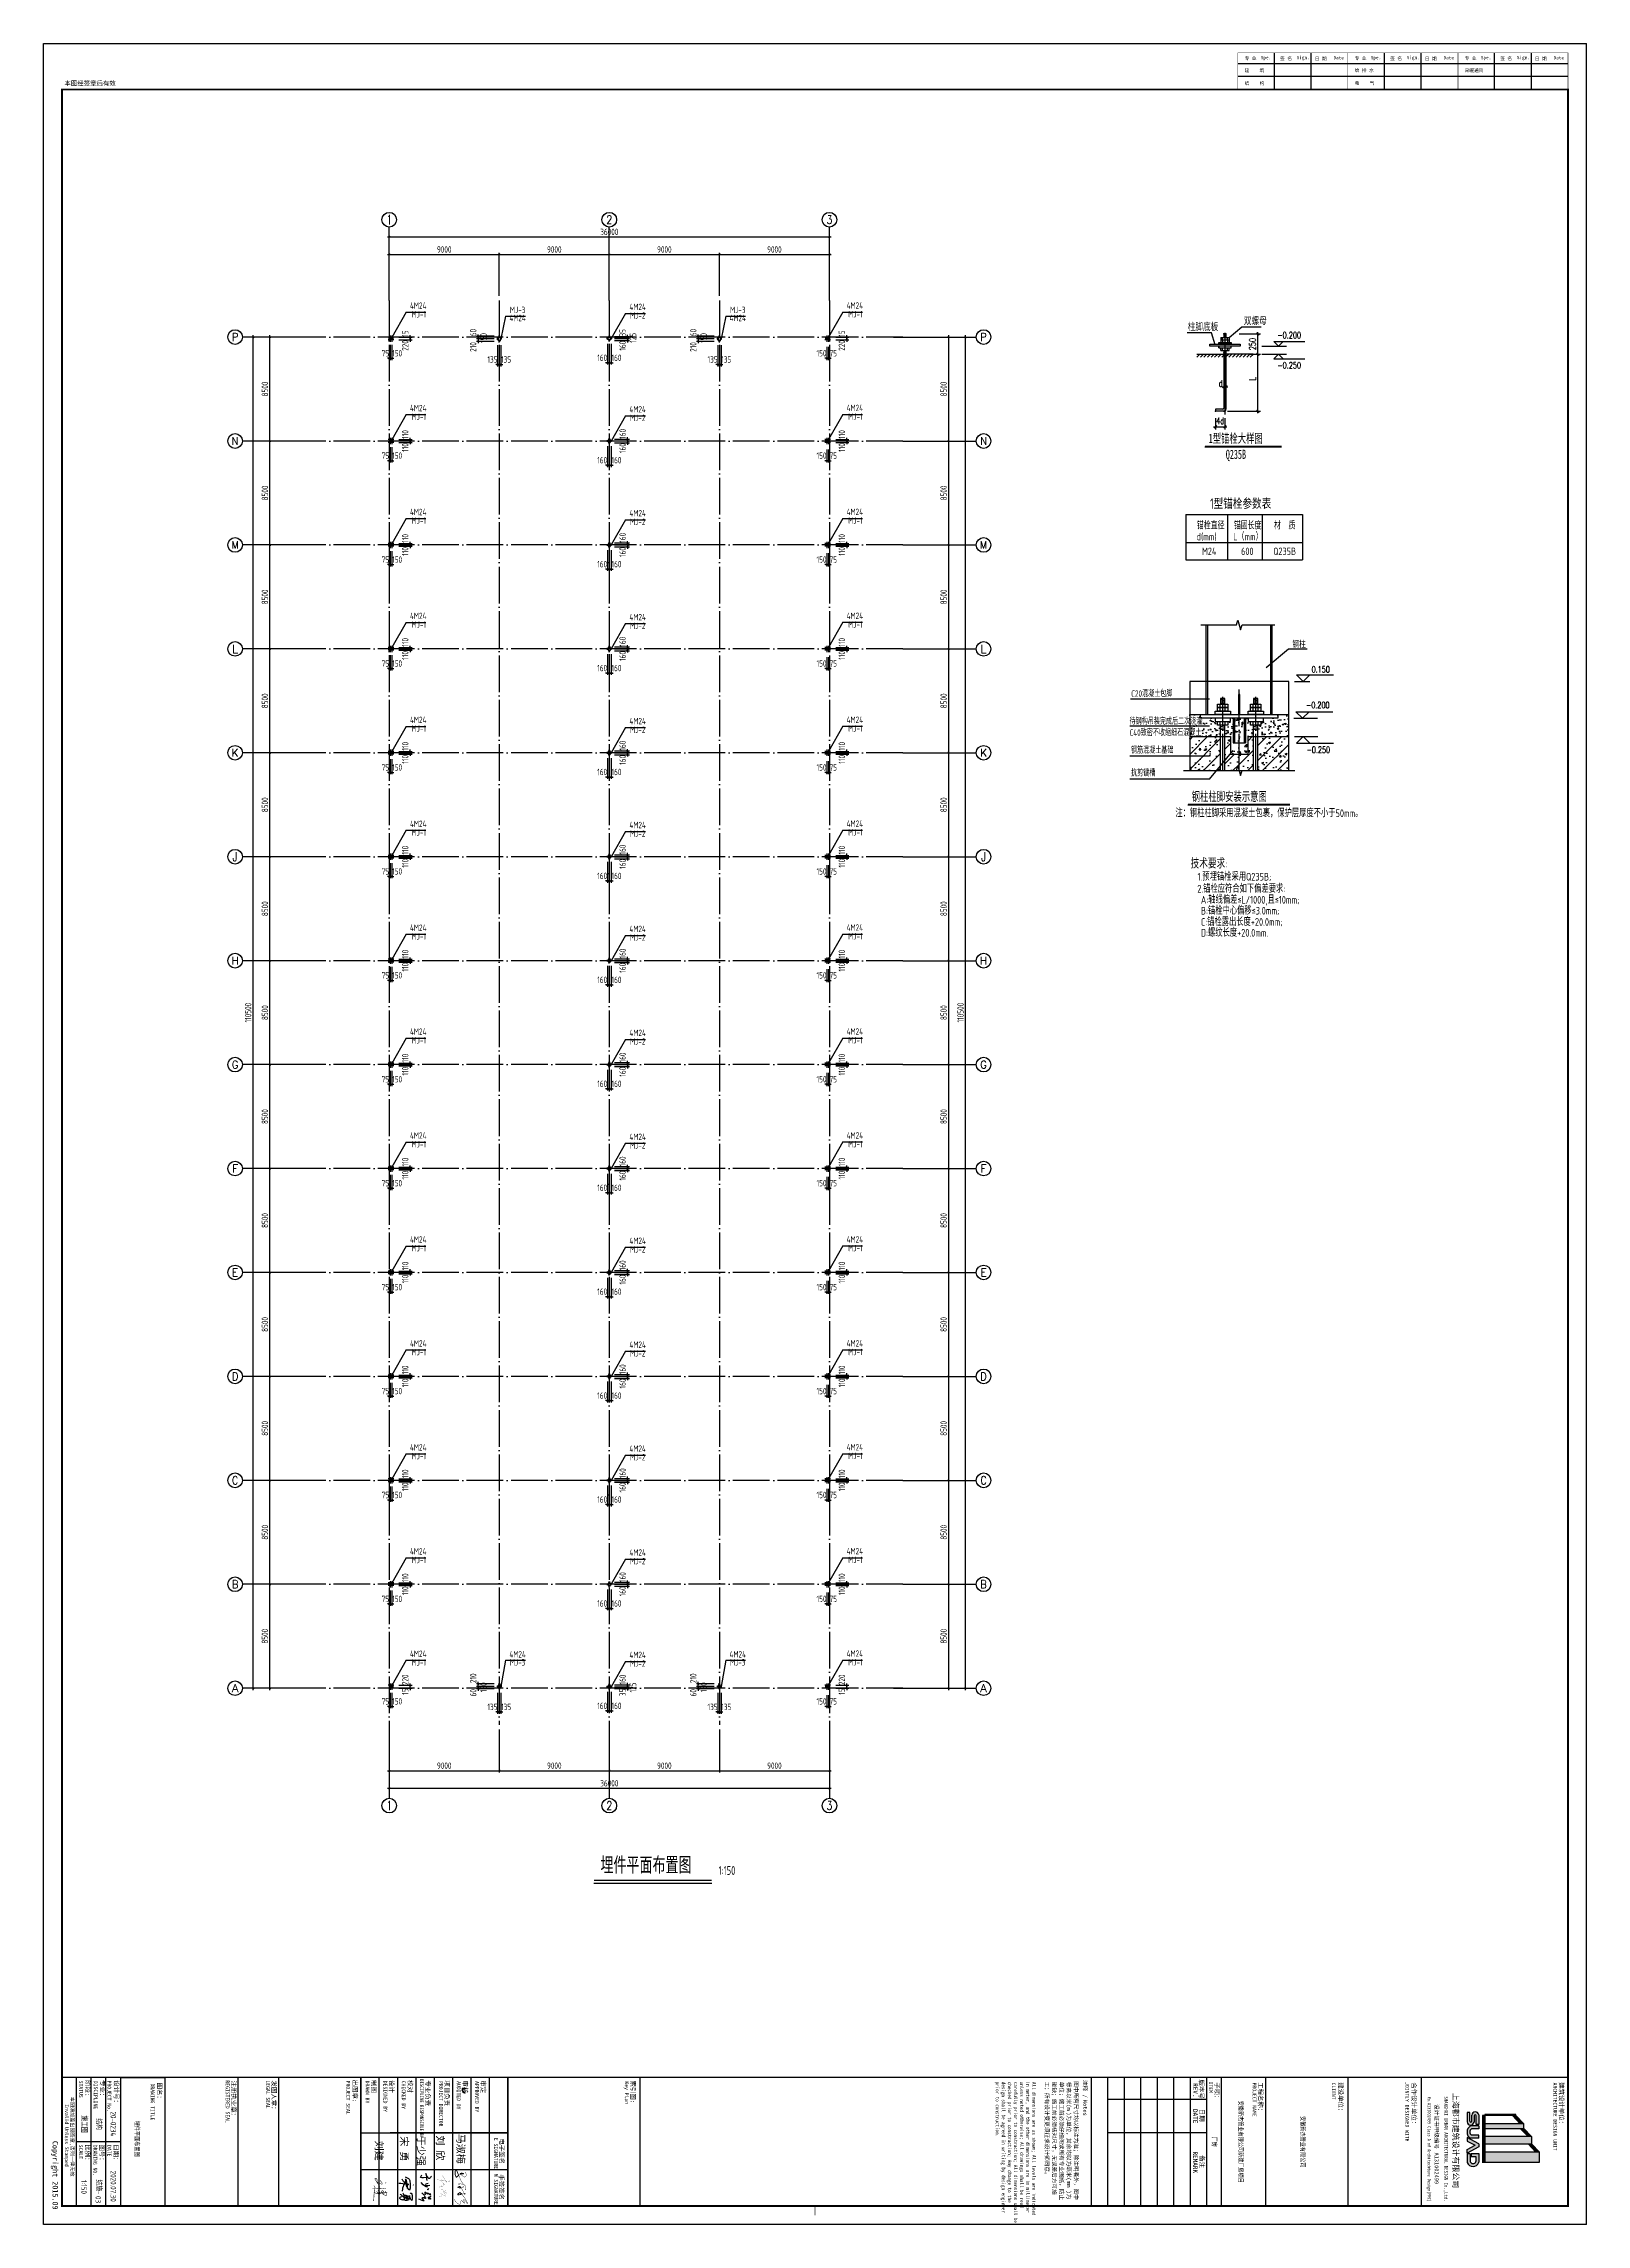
# Model space of a CAD drawing. Extents: x 753177 to 2169292, y -530934 to -273477.
# Drawn here: x 1087066 to 1213216, y -530227 to -351877 of the extents above; entities that cross this region are included whole.
import ezdxf
from ezdxf.enums import TextEntityAlignment as Align

# ---------------------------------------------------------------- set-up
doc = ezdxf.new("R2010")
doc.units = 0
doc.header["$LTSCALE"] = 1500
doc.header["$MEASUREMENT"] = 0
for name, pattern in [('ACAD_ISO02W100', [15, 12, -3]), ('ACAD_ISO04W100', [30.5, 24, -3, 0.5, -3]), ('DASHED', [0.75, 0.5, -0.25]), ('DOTE', [2.42, 2, -0.2, 0.02, -0.2])]:
    doc.linetypes.add(name, pattern=pattern)
doc.layers.get('Defpoints').update_dxf_attribs({"color": 252})
for name, color, linetype in [('00-tk', 151, 'Continuous'), ('AXIS', 3, 'Continuous'), ('AXIS_TEXT', 7, 'Continuous'), ('BOLT', 252, 'Continuous'), ('Boltx', 252, 'DASHED'), ('BOUT', 7, 'Continuous'), ('DIM', 3, 'Continuous'), ('DOTE', 1, 'Continuous'), ('iicon', 7, 'Continuous'), ('M_Prof', 2, 'Continuous'), ('NUM', 7, 'Continuous'), ('SYMB', 7, 'Continuous'), ('TDB_中实线', 7, 'Continuous'), ('TDB_中心线', 1, 'ACAD_ISO04W100'), ('TDB_文字', 7, 'Continuous'), ('TDB_细实线', 3, 'Continuous'), ('TDB_虚线', 2, 'ACAD_ISO02W100'), ('TEXT', 7, 'Continuous'), ('WALL', 7, 'Continuous'), ('图框', 4, 'Continuous'), ('文字', 7, 'Continuous'), ('轴线__轴线号和轴圈', 1, 'Continuous')]:
    doc.layers.add(name, color=color, linetype=linetype)
for name, color, linetype, lineweight in [('TK', 252, 'Continuous', 13), ('TK-签名', 70, 'Continuous', 30), ('功能名称', 255, 'Continuous', 0)]:
    doc.layers.add(name, color=color, linetype=linetype, lineweight=lineweight)
doc.styles.add('_TCH_AXIS', font='COMPLEX', dxfattribs={"bigfont": 'GBCBIG'})
doc.styles.add('COMPLEX', font='COMPLEX')
doc.styles.add('DS6FS', font='tssdeng.shx', dxfattribs={"width": 0.8, "bigfont": 'tssdchn.shx'})
doc.styles.add('DS6HT', font='simhei.ttf', dxfattribs={"width": 0.8})
doc.styles.add('H1', font='')
doc.styles.add('H500', font='Tssdeng.shx', dxfattribs={"width": 0.65, "height": 500, "bigfont": 'tssdchn.shx'})
doc.styles.add('HZDX', font='simplex.shx', dxfattribs={"width": 0.7, "bigfont": 'hzdx.shx'})
doc.styles.add('TDB-HZDX', font='simplex.shx', dxfattribs={"width": 0.65, "bigfont": 'hzdx.shx'})
doc.styles.add('TDB_尺寸文字', font='simplex.shx', dxfattribs={"width": 0.7, "bigfont": 'hzdx.shx'})
doc.styles.add('TDB_文字', font='gbxwxt.shx', dxfattribs={"width": 0.8, "bigfont": 'hzdx.shx'})
doc.styles.add('TSSD_Dimension', font='Tssdeng.shx', dxfattribs={"width": 0.7, "bigfont": 'hztxt.shx'})
doc.styles.add('TSSD_Label', font='Tssdeng.shx', dxfattribs={"width": 0.7, "bigfont": 'hztxt.shx'})
doc.styles.add('TSSD_Norm', font='Tssdeng.shx', dxfattribs={"bigfont": 'hztxt.shx'})
doc.styles.add('图名', font='simhei.ttf', dxfattribs={"width": 0.7, "height": 600})
doc.styles.get('H1').set_extended_font_data('SimSun')
doc.dimstyles.new('TSSD_150_150', dxfattribs={"dimtxt": 525, "dimasz": 150, "dimexe": 150, "dimexo": 375, "dimgap": 150, "dimtad": 1, "dimdec": 0, "dimzin": 0, "dimdsep": 46, "dimtxsty": 'TSSD_Dimension', "dimblk": 'ARCHTICK', "dimblk1": 'ARCHTICK', "dimblk2": 'ARCHTICK', "dimcen": 0, "dimdle": 150, "dimclrt": 7, "dimadec": 0, "dimazin": 0, "dimtfac": 1, "dimtdec": 0, "dimtix": 1, "dimtmove": 2, "dimatfit": 3, "dimfxl": 0, "dimtolj": 1, "dimtzin": 0, "dimarcsym": 0})

msp = doc.modelspace()

# ---------------------------------------------------------------- texts
at = {"color": 7, "style": 'HZDX', "width": 0.7}
for s, p in [('-0.200', (1188917.4, -375719.9)), ('-0.250', (1188917.4, -378183.6))]:
    msp.add_text(s, height=525, dxfattribs=at).set_placement(p, align=Align.MIDDLE_CENTER)
at = {"color": 7, "style": 'TDB_尺寸文字', "width": 0.7}
for s, p in [('0.150', (1191493.2, -403055.3)), ('-0.200', (1191251, -405974.2)), ('-0.250', (1191298.7, -409629.7))]:
    msp.add_text(s, height=525, dxfattribs=at).set_placement(p, align=Align.MIDDLE)
at = {"layer": '00-tk', "color": 0, "style": 'DS6HT', "width": 0.8}
msp.add_text('埋件平面布置图', height=375, rotation=270, dxfattribs=at).set_placement((1094532.4, -523214.3), align=Align.CENTER)
at = {"layer": 'DIM', "color": 7, "lineweight": 18, "style": 'TSSD_Norm', "width": 0.7}
for s, height, p in [('注：钢柱柱脚采用混凝土包裹，保护层厚度不小于50mm。', 630, (1179607.9, -415133.3, 0)), ('技术要求:', 750, (1180846.5, -419328.2)), ('2.锚栓应符合如下偏差要求:', 630, (1181402.7, -421309.4)), ('1.预埋锚栓采用Q235B;', 630, (1181424.7, -420324.9)), ('A:轴线偏差≤L/1000,且≤10mm;', 630, (1181696.6, -422212.6)), ('B:锚栓中心偏移≤3.0mm;', 630, (1181696.6, -423105.5)), ('C:锚栓露出长度+20.0mm;', 630, (1181696.6, -424026.9)), ('D:螺纹长度+20.0mm.', 630, (1181696.6, -424911))]:
    msp.add_text(s, height=height, dxfattribs=at).set_placement(p)
at = {"layer": 'TDB_文字', "color": 7}
for s, height, style, width, p in [('双螺母', 600, 'TDB_文字', 0.8, (1185207.7, -374893.1)), ('柱脚底板', 600, 'TDB_文字', 0.8, (1180618.5, -375380.5)), ('钢柱', 525, 'TDB_文字', 0.8, (1189183.2, -401292.7, 0)), ('C20混凝土包脚', 525, 'TSSD_Dimension', 0.7, (1175997.2, -405296.2)), ('待钢构吊装完成后二次浇灌', 525, 'TSSD_Dimension', 0.7, (1175860.9, -407565.3)), ('C40致密不收缩细石混凝土', 525, 'TSSD_Dimension', 0.7, (1175860.9, -408491.6)), ('钢筋混凝土基础', 525, 'TSSD_Dimension', 0.7, (1175979.9, -409930.6)), ('抗剪键槽', 525, 'TSSD_Dimension', 0.7, (1175979.9, -411792.1))]:
    msp.add_text(s, height=height, dxfattribs=dict(at, style=style, width=width)).set_placement(p)
at = {"layer": 'TDB_细实线', "color": 3, "char_height": 540, "attachment_point": 5, "rotation": 90, "style": 'TDB-HZDX'}
for s, insert in [('250', (1185923.5, -376451.4)), ('L', (1185923.5, -379294.5))]:
    msp.add_mtext(s, dxfattribs=dict(at, insert=insert))
at = {"layer": 'TDB_细实线', "color": 3, "char_height": 540, "attachment_point": 5, "style": 'TDB-HZDX'}
for s, insert in [('d', (1183317.5, -379667)), ('4d', (1183267.1, -382727.9))]:
    msp.add_mtext(s, dxfattribs=dict(at, insert=insert))
at = {"layer": 'TEXT', "style": 'TSSD_Label', "width": 0.7}
for s, p in [('4M24', (1118370.8, -373725.9)), ('MJ-1', (1118329.9, -374435.9)), ('4M24', (1136311.5, -373825.9)), ('MJ-2', (1136270.6, -374535.9)), ('4M24', (1154076.5, -373715.9)), ('MJ-1', (1154035.6, -374425.9)), ('4M24', (1118370.8, -382100.9)), ('4M24', (1136311.5, -382200.9)), ('4M24', (1154076.5, -382090.9)), ('MJ-1', (1118329.9, -382810.9)), ('MJ-2', (1136270.6, -382910.9)), ('MJ-1', (1154035.6, -382800.9)), ('4M24', (1118370.8, -390600.9)), ('4M24', (1136311.5, -390700.9)), ('4M24', (1154076.5, -390590.9)), ('MJ-1', (1118329.9, -391310.9)), ('MJ-2', (1136270.6, -391410.9)), ('MJ-1', (1154035.6, -391300.9)), ('4M24', (1118370.8, -399100.9)), ('MJ-1', (1118329.9, -399810.9)), ('4M24', (1136311.5, -399200.9)), ('MJ-2', (1136270.6, -399910.9)), ('4M24', (1154076.5, -399090.9)), ('MJ-1', (1154035.6, -399800.9)), ('4M24', (1118370.8, -407600.9)), ('MJ-1', (1118329.9, -408310.9)), ('4M24', (1136311.5, -407700.9)), ('MJ-2', (1136270.6, -408410.9)), ('4M24', (1154076.5, -407590.9)), ('MJ-1', (1154035.6, -408300.9)), ('4M24', (1118370.8, -416100.9)), ('4M24', (1136311.5, -416200.9)), ('4M24', (1154076.5, -416090.9)), ('MJ-1', (1118329.9, -416810.9)), ('MJ-2', (1136270.6, -416910.9)), ('MJ-1', (1154035.6, -416800.9)), ('4M24', (1118370.8, -424600.9)), ('4M24', (1136311.5, -424700.9)), ('4M24', (1154076.5, -424590.9)), ('MJ-1', (1118329.9, -425310.9)), ('MJ-2', (1136270.6, -425410.9)), ('MJ-1', (1154035.6, -425300.9)), ('4M24', (1118370.8, -433100.9)), ('MJ-1', (1118329.9, -433810.9)), ('4M24', (1136311.5, -433200.9)), ('MJ-2', (1136270.6, -433910.9)), ('4M24', (1154076.5, -433090.9)), ('MJ-1', (1154035.6, -433800.9)), ('4M24', (1118370.8, -441600.9)), ('MJ-1', (1118329.9, -442310.9)), ('4M24', (1136311.5, -441700.9)), ('MJ-2', (1136270.6, -442410.9)), ('4M24', (1154076.5, -441590.9)), ('MJ-1', (1154035.6, -442300.9)), ('4M24', (1118370.8, -450100.9)), ('4M24', (1154076.5, -450090.9)), ('MJ-1', (1118329.9, -450810.9)), ('4M24', (1136311.5, -450200.9)), ('MJ-2', (1136270.6, -450910.9)), ('MJ-1', (1154035.6, -450800.9)), ('4M24', (1118370.8, -458600.9)), ('4M24', (1136311.5, -458700.9)), ('4M24', (1154076.5, -458590.9)), ('MJ-1', (1118329.9, -459310.9)), ('MJ-2', (1136270.6, -459410.9)), ('MJ-1', (1154035.6, -459300.9)), ('4M24', (1118370.8, -467100.9)), ('MJ-1', (1118329.9, -467810.9)), ('4M24', (1136311.5, -467200.9)), ('MJ-2', (1136270.6, -467910.9)), ('4M24', (1154076.5, -467090.9)), ('MJ-1', (1154035.6, -467800.9)), ('4M24', (1118370.8, -475600.9)), ('MJ-1', (1118329.9, -476310.9)), ('4M24', (1136311.5, -475700.9)), ('MJ-2', (1136270.6, -476410.9)), ('4M24', (1154076.5, -475590.9)), ('MJ-1', (1154035.6, -476300.9)), ('4M24', (1118370.8, -483975.9)), ('4M24', (1154076.5, -483965.9)), ('MJ-1', (1118329.9, -484685.9)), ('4M24', (1136311.5, -484075.9)), ('MJ-2', (1136270.6, -484785.9)), ('MJ-1', (1154035.6, -484675.9))]:
    msp.add_text(s, height=525, dxfattribs=at).set_placement(p, align=Align.BOTTOM_RIGHT)
for s, rotation, p in [('4M24', 0, (1126496.8, -374735)), ('MJ-3', 0, (1126455.9, -374076.6)), ('4M24', 0, (1144496.8, -374735)), ('MJ-3', 0, (1144455.9, -374076.6)), ('4M24', 360, (1126496.8, -484022.7)), ('MJ-3', 360, (1126455.9, -484681.1)), ('4M24', 360, (1144496.8, -484022.7)), ('MJ-3', 360, (1144455.9, -484681.1))]:
    msp.add_text(s, height=525, rotation=rotation, dxfattribs=at).set_placement(p, align=Align.BOTTOM_RIGHT)
at = {"layer": 'TEXT', "style": '图名', "width": 0.65}
for s, p in [('1型锚栓大样图', (1182331, -384531.1)), ('Q235B', (1183731.1, -385839.4)), ('钢柱柱脚安装示意图', (1180944.9, -413817.3, 0))]:
    msp.add_text(s, height=750, dxfattribs=at).set_placement(p)
at = {"layer": 'TEXT', "width": 0.65}
for s, height, style, p in [('埋件平面布置图', 1200, '图名', (1132598.4, -501768.5)), ('1:150', 720, 'H500', (1142258.3, -501860.9))]:
    msp.add_text(s, height=height, dxfattribs=dict(at, style=style)).set_placement(p, align=Align.BOTTOM_LEFT)
at = {"layer": '功能名称', "color": 7, "style": 'DS6FS', "width": 0.8}
msp.add_text('03', height=450, rotation=270, dxfattribs=at).set_placement((1091311.6, -528196.6), align=Align.CENTER)
at = {"layer": '文字', "color": 7, "style": 'TSSD_Norm', "width": 0.7}
for s, height, p in [('1型锚栓参数表', 864, (1182444.4, -389935.5)), ('锚栓直径', 600, (1181358, -391597.2)), ('d(mm)', 600, (1181347.9, -392502.6)), ('L（mm）', 600, (1184338.6, -392502.6)), ('锚固长度', 600, (1184385.6, -391597.2)), ('材  质', 600, (1187677.9, -391597.2)), ('M24', 600, (1181788.5, -393697.2)), ('600', 600, (1184982, -393697.2)), ('Q235B', 600, (1187611.1, -393697.2))]:
    msp.add_text(s, height=height, dxfattribs=at).set_placement(p)

# ---------------------------------------------------------------- blocks, each defined once
blk = doc.blocks.new('会签')
at = {"layer": '00-tk'}
for p, q in [((-1400, 24000), (-1400, 6000)), ((-700, 24000), (-700, 6000)), ((0, 22000), (-2000, 22000)), ((0, 20000), (-2000, 20000)), ((0, 16000), (-2000, 16000)), ((0, 14000), (-2000, 14000)), ((0, 10000), (-2000, 10000)), ((0, 8000), (-2000, 8000))]:
    blk.add_line(p, q, dxfattribs=at)
at = {"layer": '00-tk', "const_width": 24.7}
for points in [[(0, 6000), (-2000, 6000), (-2000, 24000)], [(0, 24000), (-2000, 24000)], [(0, 18000), (-2000, 18000)], [(0, 12000), (-2000, 12000)]]:
    blk.add_lwpolyline(points, dxfattribs=at)
at = {"layer": '00-tk', "style": 'DS6HT'}
for s, p in [('Date', (-1642, 23216)), ('日 期', (-1589, 22196)), ('Sign.', (-1651, 21215)), ('签 名', (-1603, 20306)), ('Spe.', (-1648, 19251)), ('采暖通风', (-948, 18370)), ('专 业', (-1608, 18369)), ('Date', (-1642, 17216)), ('日 期', (-1589, 16196)), ('Sign.', (-1651, 15215)), ('签 名', (-1603, 14306)), ('Spe.', (-1648, 13251)), ('给 排 水', (-956, 12372)), ('电    气', (-251, 12372)), ('专 业', (-1608, 12369)), ('Date', (-1642, 11216)), ('日 期', (-1589, 10196)), ('Sign.', (-1651, 9215)), ('签 名', (-1603, 8306)), ('Spe.', (-1648, 7251)), ('建    筑', (-948, 6372)), ('结    构', (-248, 6374)), ('专 业', (-1608, 6369))]:
    blk.add_text(s, height=180, rotation=90, dxfattribs=at).set_placement(p)
blk = doc.blocks.new('A$C7C122B11')
at = {"layer": 'iicon', "color": 13, "const_width": 7.58}
for points in [[(0, 251), (101, 316)], [(101, 316), (199, 383)], [(180, 234), (214, 214)], [(220, 61), (189, 0)], [(199, 383), (301, 455)], [(214, 214), (249, 201)], [(254, 164), (220, 61)], [(244, 611), (279, 605)], [(249, 201), (284, 195)], [(270, 260), (254, 164)], [(322, 465), (255, 393)], [(255, 393), (267, 338)], [(267, 338), (270, 260)], [(279, 605), (315, 591)], [(284, 195), (312, 200)], [(321, 572), (298, 526)], [(301, 455), (344, 476)], [(312, 200), (331, 220)], [(315, 591), (321, 572)], [(331, 220), (382, 295)], [(382, 295), (411, 328)], [(411, 328), (434, 349)], [(434, 349), (448, 349)], [(448, 349), (455, 315)], [(455, 315), (462, 292)], [(462, 292), (485, 335)], [(535, 158), (509, 209)], [(575, 108), (535, 158)], [(554, 440), (553, 381)], [(553, 381), (555, 298)], [(555, 298), (561, 212)], [(561, 212), (572, 134)], [(572, 134), (575, 108)], [(674, 309), (686, 266)], [(686, 266), (692, 224)], [(692, 224), (692, 211)], [(718, 416), (741, 413)], [(745, 400), (719, 368)], [(726, 309), (755, 327)], [(741, 413), (745, 400)], [(755, 327), (790, 346)], [(756, 296), (765, 257)], [(762, 218), (762, 180)], [(762, 180), (763, 160)], [(765, 257), (762, 218)], [(790, 346), (817, 357)], [(826, 342), (799, 315)], [(817, 357), (835, 356)], [(835, 356), (826, 342)], [(858, 469), (850, 439)], [(850, 439), (850, 403)], [(850, 403), (863, 373)], [(872, 485), (858, 469)], [(863, 373), (876, 363)], [(876, 363), (897, 363)], [(892, 201), (876, 164)], [(909, 233), (892, 201)], [(897, 363), (924, 382)], [(921, 283), (909, 233)], [(923, 311), (921, 283)], [(924, 382), (974, 414)], [(951, 294), (937, 279)], [(971, 334), (951, 294)], [(991, 378), (971, 334)], [(974, 414), (997, 421)], [(980, 231), (1007, 207)], [(1010, 411), (991, 378)], [(997, 421), (1010, 411)], [(1033, 121), (1002, 119)], [(1007, 207), (1028, 171)], [(1028, 171), (1033, 146)], [(1033, 146), (1033, 121)]]:
    blk.add_lwpolyline(points, dxfattribs=at)
blk = doc.blocks.new('A$C26561F03')
at = {"layer": 'WALL'}
for p, q in [((88, 412), (0, 376)), ((0, 376), (76, 385)), ((76, 385), (204, 403)), ((222, 89), (81, 156)), ((166, 452), (88, 412)), ((150, 688), (177, 655)), ((224, 488), (166, 452)), ((177, 655), (214, 628)), ((204, 403), (295, 415)), ((214, 628), (252, 600)), ((216, 496), (223, 419)), ((231, 157), (222, 89)), ((223, 419), (231, 254)), ((268, 546), (224, 488)), ((231, 254), (231, 157)), ((252, 600), (277, 584)), ((277, 584), (268, 546)), ((295, 415), (378, 424)), ((616, 235), (483, 114)), ((550, 496), (561, 437)), ((561, 437), (583, 381)), ((583, 381), (597, 366)), ((680, 311), (616, 235)), ((660, 364), (640, 392)), ((669, 415), (660, 364)), ((662, 590), (665, 508)), ((665, 508), (669, 415)), ((725, 389), (680, 311)), ((749, 474), (725, 389)), ((810, 531), (834, 516)), ((834, 516), (863, 508)), ((863, 508), (884, 493)), ((880, 471), (867, 448)), ((884, 493), (880, 471)), ((1057, 371), (1016, 328)), ((1016, 328), (1022, 313)), ((1022, 313), (1078, 322)), ((1120, 459), (1057, 371)), ((1135, 221), (1058, 166)), ((1084, 500), (1061, 471)), ((1061, 471), (1109, 474)), ((1068, 593), (1118, 614)), ((1078, 322), (1153, 340)), ((1150, 572), (1084, 500)), ((1109, 474), (1120, 459)), ((1118, 614), (1187, 628)), ((1181, 286), (1135, 221)), ((1187, 628), (1150, 572)), ((1153, 340), (1188, 328)), ((1188, 328), (1181, 286)), ((1246, 649), (1268, 615)), ((1271, 364), (1258, 328)), ((1258, 328), (1263, 293)), ((1263, 293), (1289, 314)), ((1268, 615), (1304, 564)), ((1289, 314), (1309, 338)), ((1304, 564), (1309, 523)), ((1307, 568), (1333, 598)), ((1309, 523), (1308, 495)), ((1309, 338), (1344, 361)), ((1343, 524), (1316, 499)), ((1316, 499), (1363, 515)), ((1328, 304), (1325, 232)), ((1325, 232), (1330, 189)), ((1328, 304), (1332, 359)), ((1357, 326), (1328, 304)), ((1330, 189), (1340, 165)), ((1332, 359), (1335, 388)), ((1333, 598), (1360, 635)), ((1340, 165), (1370, 167)), ((1377, 566), (1343, 524)), ((1344, 361), (1362, 360)), ((1365, 339), (1357, 326)), ((1360, 635), (1394, 635)), ((1362, 360), (1365, 339)), ((1363, 515), (1390, 517)), ((1370, 167), (1427, 221)), ((1397, 608), (1377, 566)), ((1394, 635), (1397, 608)), ((1429, 80), (1406, 0)), ((1427, 221), (1472, 263)), ((1474, 180), (1429, 80)), ((1472, 263), (1484, 279)), ((1486, 229), (1474, 180)), ((1484, 279), (1486, 229))]:
    blk.add_line(p, q, dxfattribs=at)
blk = doc.blocks.new('20150828165454')
h = blk.add_hatch(color=256)
h.paths.add_polyline_path([(-4440, 30), (-4590, 65), (-4738, 73), (-4862, 73), (-4992, 72), (-5125, 52), (-5266, 37), (-5393, 13), (-5517, -12), (-5636, -56), (-5741, -115), (-5764, -162), (-5753, -202), (-5720, -224), (-5687, -211), (-5590, -156), (-5487, -118), (-5372, -95), (-5250, -72), (-5111, -57), (-4983, -38), (-4861, -37), (-4741, -37), (-4606, -44), (-4481, -73), (-4396, -123), (-4309, -200), (-4258, -277), (-4228, -372), (-4222, -432), (-4226, -493), (-4256, -619), (-4303, -715), (-4397, -874), (-4482, -1002), (-4524, -1077), (-4590, -1174), (-4663, -1268), (-4809, -1452), (-5015, -1664), (-5034, -1609), (-5089, -1342), (-5123, -1119), (-5136, -855), (-5186, -665), (-5310, -733), (-5417, -938), (-5505, -1249), (-5497, -1579), (-5468, -1849), (-5423, -2020), (-5307, -2086), (-5075, -1883), (-5061, -1869), (-5023, -1980), (-4920, -2172), (-4812, -2296), (-4775, -2346), (-4907, -2394), (-5121, -2478), (-5344, -2571), (-5520, -2636), (-5732, -2723), (-5969, -2837), (-6203, -2949), (-6416, -3043), (-6581, -3165), (-6703, -3245), (-6753, -3389), (-6543, -3484), (-6306, -3571), (-6047, -3628), (-5675, -3683), (-5346, -3696), (-4984, -3674), (-4626, -3589), (-4404, -3489), (-4020, -3309), (-3956, -3186), (-3956, -3088), (-4121, -2902), (-4378, -2661), (-4537, -2481), (-4598, -2400), (-4501, -2365), (-4236, -2257), (-3766, -2061), (-3213, -1827), (-2411, -1391), (-2174, -1208), (-2003, -1066), (-1843, -939), (-1870, -1118), (-1916, -1391), (-1963, -1659), (-1997, -1943), (-2000, -2196), (-1987, -2394), (-1897, -2716), (-1739, -2464), (-1664, -2061), (-1660, -2046), (-1673, -2009), (-1704, -2000), (-1735, -2006), (-1772, -2040), (-1844, -2423), (-1858, -2447), (-1878, -2376), (-1890, -2193), (-1887, -1950), (-1854, -1675), (-1808, -1409), (-1762, -1135), (-1727, -907), (-1723, -906), (-1721, -872), (-1721, -871), (-1703, -509, 0.9997794), (-1812, -503), (-1829, -818), (-1884, -831), (-2072, -981), (-2243, -1122), (-2471, -1298), (-3261, -1728), (-3808, -1959), (-4278, -2155), (-4541, -2262), (-4667, -2307), (-4727, -2228), (-4828, -2109), (-4922, -1935), (-4975, -1781), (-4727, -1525), (-4576, -1336), (-4501, -1239), (-4430, -1135), (-4388, -1059), (-4304, -932), (-4206, -767), (-4152, -656), (-4116, -509), (-4112, -430), (-4119, -351), (-4158, -229), (-4225, -127), (-4331, -33)])
h.paths.add_polyline_path([(-5250, -856), (-5246, -872), (-5233, -1130), (-5198, -1361), (-5140, -1638), (-5101, -1752), (-5151, -1803), (-5320, -1952), (-5328, -1947), (-5360, -1829), (-5387, -1572), (-5395, -1263), (-5314, -979)], flags=16)
h.paths.add_polyline_path([(-4706, -2439), (-4622, -2551), (-4457, -2737), (-4200, -2979), (-4066, -3130), (-4066, -3160), (-4100, -3226), (-4450, -3389), (-4661, -3484), (-5000, -3565), (-5347, -3585), (-5665, -3573), (-6027, -3519), (-6275, -3465), (-6502, -3382), (-6616, -3330), (-6611, -3316), (-6519, -3255), (-6360, -3139), (-6157, -3049), (-5921, -2936), (-5688, -2824), (-5479, -2739), (-5303, -2673), (-5080, -2580), (-4869, -2497)], flags=16)
blk.add_hatch(color=256).paths.add_polyline_path([(-168, -111), (-139, -122), (-168, -209), (-178, -172), (-217, -188), (-241, -231), (-240, -253), (-228, -276), (-200, -294), (-168, -302), (-115, -297), (-77, -292), (-54, -271), (-64, -244), (0, -55), (-152, 0), (-457, -20), (-795, -59), (-1146, -70), (-1281, -116), (-1343, -253), (-1500, -603), (-1494, -694), (-1442, -689), (-1397, -663), (-1400, -648), (-1243, -299), (-1200, -205), (-1126, -179), (-787, -168), (-448, -130)])
h = blk.add_hatch(color=256)
h.paths.add_polyline_path([(-688, -999), (-758, -854), (-875, -743), (-1035, -731), (-1201, -885), (-1136, -1058), (-1108, -1080), (-1080, -1087), (-1031, -1082), (-1031, -1038), (-1033, -1019), (-1072, -915), (-995, -844), (-922, -850), (-848, -920), (-789, -1044), (-688, -1286), (-658, -1498), (-642, -1566), (-853, -1712), (-1191, -1986), (-1209, -2083), (-1177, -2315), (-1093, -2534), (-846, -2791), (-664, -2671), (-615, -2561), (-516, -2337), (-480, -2070), (-489, -1817), (-511, -1642), (-518, -1613), (-479, -1586), (-165, -1385), (192, -1191), (537, -1003), (1087, -738), (1231, -674), (1250, -797), (1292, -1025), (1329, -1168), (1390, -1315), (1395, -1327), (1306, -1404), (1156, -1569), (983, -1775), (814, -1969), (842, -2080), (917, -2204), (1145, -2513), (1400, -2745), (1622, -2852), (1738, -2764), (1754, -2564), (1717, -2283), (1677, -1889), (1607, -1705), (1537, -1400), (1523, -1361), (1651, -1250), (1970, -1051), (2327, -770), (2760, -428), (2899, -354), (3238, -160), (3696, 101), (3975, 242), (4325, 379), (4403, 392), (4098, 197), (3764, -67), (3426, -339), (3128, -580), (3036, -733), (3084, -838), (3231, -876), (4286, -573), (4170, -677), (3520, -1353), (3490, -1494), (3543, -1600), (3652, -1703), (3791, -1744), (4210, -1764), (4485, -1782), (4603, -1871), (4653, -1995), (4701, -2170), (4651, -2340), (4517, -2625), (4351, -2851), (4045, -3162), (3802, -3368), (3636, -3501), (3516, -3583), (3351, -3668), (3136, -3711), (3117, -3707), (3087, -3712), (3058, -3730), (3044, -3762), (3044, -3803), (3072, -3829), (3115, -3829), (3158, -3819), (3388, -3773), (3573, -3678), (3701, -3590), (3872, -3453), (4120, -3243), (4435, -2922), (4612, -2681), (4754, -2379), (4815, -2171), (4757, -1960), (4694, -1802), (4525, -1674), (4216, -1654), (3809, -1635), (3708, -1605), (3633, -1534), (3606, -1480), (3621, -1406), (4246, -756), (4499, -531), (4400, -447), (4272, -463), (3230, -762), (3162, -745), (3160, -740), (3213, -654), (3495, -425), (3832, -153), (4162, 107), (4528, 341), (4539, 495), (4415, 505), (4296, 485), (3930, 343), (3644, 198), (3183, -65), (2846, -258), (2700, -335), (2259, -684), (1907, -961), (1585, -1162), (1483, -1251), (1434, -1133), (1400, -1002), (1358, -778), (1335, -627), (1338, -626), (1600, -468), (1348, -242), (1207, -133), (1215, -560), (1041, -638), (487, -905), (139, -1094), (-221, -1290), (-540, -1495), (-545, -1498), (-550, -1478), (-581, -1257)])
h.paths.add_polyline_path([(-617, -1682), (-599, -1826), (-590, -2065), (-623, -2307), (-715, -2516), (-752, -2596), (-830, -2649), (-998, -2474), (-1070, -2287), (-1098, -2086), (-1090, -2046), (-787, -1800)], flags=16)
h.paths.add_polyline_path([(935, -1998), (1066, -1847), (1239, -1641), (1383, -1483), (1433, -1440), (1501, -1737), (1569, -1915), (1608, -2296), (1643, -2567), (1632, -2706), (1609, -2724), (1462, -2653), (1227, -2439), (1009, -2142), (945, -2037)], flags=16)
h.paths.add_polyline_path([(1324, -506), (1321, -366), (1416, -451)], flags=16)
for points in [[(-4869, -2497), (-4706, -2439), (-4622, -2551), (-4457, -2737), (-4200, -2979), (-4066, -3130), (-4066, -3160), (-4100, -3226), (-4450, -3389), (-4661, -3484), (-5000, -3565), (-5347, -3585), (-5665, -3573), (-6027, -3519), (-6275, -3465), (-6502, -3382), (-6616, -3330), (-6611, -3316), (-6519, -3255), (-6360, -3139), (-6157, -3049), (-5921, -2936), (-5688, -2824), (-5479, -2739), (-5303, -2673), (-5080, -2580)], [(-5246, -872), (-5233, -1130), (-5198, -1361), (-5140, -1638), (-5101, -1752), (-5151, -1803), (-5320, -1952), (-5328, -1947), (-5360, -1829), (-5387, -1572), (-5395, -1263), (-5314, -979), (-5250, -856)], [(-617, -1682), (-599, -1826), (-590, -2065), (-623, -2307), (-715, -2516), (-752, -2596), (-830, -2649), (-998, -2474), (-1070, -2287), (-1098, -2086), (-1090, -2046), (-787, -1800)], [(1383, -1483), (1433, -1440), (1501, -1737), (1569, -1915), (1608, -2296), (1643, -2567), (1632, -2706), (1609, -2724), (1462, -2653), (1227, -2439), (1009, -2142), (945, -2037), (935, -1998), (1066, -1847), (1239, -1641)], [(1321, -366), (1324, -506), (1416, -451)]]:
    blk.add_lwpolyline(points, close=True)
blk = doc.blocks.new('A$C16496DF1')
at = {"layer": '00-tk'}
h = blk.add_hatch(color=256, dxfattribs=at)
edge = h.paths.add_edge_path()
edge.add_arc((173122, 116879), 498, 288.70141, 432.36065)
edge.add_line((173273, 117354), (172566, 117354))
edge.add_line((172566, 117354), (172566, 116725))
edge.add_line((172566, 116725), (172811, 116725))
edge.add_line((172811, 116725), (172811, 117117))
edge.add_line((172811, 117117), (173212, 117117))
edge.add_arc((173122, 116878), 255, -72.16723, 69.38778, ccw=False)
edge.add_line((173200, 116635), (172568, 116635))
edge.add_line((172568, 116635), (172568, 116407))
edge.add_line((172568, 116407), (173282, 116407))
edge = h.paths.add_edge_path()
edge.add_arc((170801, 116979), 589, 210.13278, 329.86722)
edge.add_line((171310, 116684), (171310, 117353))
edge.add_line((171310, 117353), (171058, 117353))
edge.add_line((171058, 117353), (171058, 116756))
edge.add_arc((170801, 116940), 316, 215.54968, 324.45032, ccw=False)
edge.add_line((170544, 116756), (170544, 117353))
edge.add_line((170544, 117353), (170292, 117353))
edge.add_line((170292, 117353), (170292, 116684))
edge = h.paths.add_edge_path()
edge.add_arc((169429, 117068), 280, 99.47713, 264.93056)
edge.add_line((169405, 116790), (169904, 116790))
edge.add_arc((169904, 116709), 81, -89.98983, 89.98983, ccw=False)
edge.add_line((169904, 116628), (169196, 116628))
edge.add_line((169196, 116628), (169196, 116410))
edge.add_line((169196, 116410), (169968, 116410))
edge.add_arc((169943, 116689), 280, 275.06944, 440.52287)
edge.add_line((169989, 116965), (169475, 116965))
edge.add_arc((169475, 117046), 81, 90.01017, 269.98983, ccw=False)
edge.add_line((169475, 117127), (170194, 117127))
edge.add_line((170194, 117127), (170194, 117344))
edge.add_line((170194, 117344), (169383, 117344))
h.paths.add_polyline_path([(171753, 117363), (172009, 117363), (172512, 116400), (172218, 116400), (171881, 117058), (171544, 116400), (171250, 116400)])
for p, q in [((0, 0), (0, 126150)), ((178350, 126150), (178350, 0)), ((3750, 1500), (3750, 124650)), ((166350, 124650), (166350, 1500)), ((176850, 124650), (176850, 1500)), ((166350, 112650), (176850, 112650)), ((166350, 106650), (176850, 106650)), ((166350, 99900), (176850, 99900)), ((166350, 96300), (176850, 96300)), ((166350, 95100), (176850, 95100)), ((166350, 95100), (176850, 95100)), ((166350, 95100), (176850, 95100)), ((166350, 95100), (176850, 95100)), ((166350, 95100), (176850, 95100)), ((166350, 95100), (176850, 95100)), ((166350, 95100), (176850, 95100)), ((166350, 95100), (176850, 95100)), ((168150, 95100), (168150, 87000)), ((170850, 95100), (170850, 87000)), ((166350, 93750), (176850, 93750)), ((166350, 92400), (176850, 92400)), ((166350, 91050), (176850, 91050)), ((166350, 89700), (176850, 89700)), ((166350, 88350), (176850, 88350)), ((166350, 87000), (176850, 87000)), ((166350, 85650), (176850, 85650)), ((166350, 48750), (176850, 48750)), ((166350, 37950), (176850, 37950)), ((166350, 37950), (176850, 37950)), ((166350, 37950), (176850, 37950)), ((166350, 37950), (176850, 37950)), ((166350, 37950), (176850, 37950)), ((176850, 37950), (166350, 37950)), ((176850, 37950), (166350, 37950)), ((176850, 37950), (166350, 37950)), ((166350, 37950), (176850, 37950)), ((170850, 25950), (170850, 37950)), ((170850, 37950), (170850, 28350)), ((173850, 25950), (173850, 37950)), ((173850, 28350), (173850, 37950)), ((176850, 36450), (166350, 36450)), ((176850, 34950), (166350, 34950)), ((176850, 34950), (166350, 34950)), ((167232, 34253), (167230, 34214)), ((167230, 34214), (167275, 34214)), ((167273, 34460), (167232, 34450)), ((167232, 34450), (167232, 34304)), ((167232, 34304), (167233, 34290)), ((167233, 34290), (167232, 34253)), ((167273, 34304), (167273, 34460)), ((167273, 34266), (167273, 34304)), ((167274, 34228), (167273, 34266)), ((167275, 34214), (167274, 34228)), ((167365, 34259), (167328, 34246)), ((167328, 34246), (167337, 34237)), ((167337, 34237), (167359, 34208)), ((167359, 34208), (167385, 34219)), ((167399, 34274), (167365, 34259)), ((167385, 34219), (167419, 34235)), ((167429, 34291), (167399, 34274)), ((167419, 34235), (167440, 34248)), ((167462, 34313), (167429, 34291)), ((167440, 34248), (167471, 34269)), ((167490, 34336), (167462, 34313)), ((167471, 34269), (167496, 34287)), ((167505, 34352), (167490, 34336)), ((167496, 34287), (167526, 34314)), ((167533, 34382), (167505, 34352)), ((167526, 34314), (167588, 34314)), ((167555, 34409), (167533, 34382)), ((167556, 34412), (167555, 34409)), ((167576, 34446), (167556, 34412)), ((167556, 34344), (167581, 34376)), ((167588, 34314), (167556, 34344)), ((167581, 34460), (167576, 34446)), ((167614, 34441), (167581, 34460)), ((167581, 34376), (167601, 34403)), ((167601, 34403), (167604, 34408)), ((167604, 34408), (167629, 34435)), ((167629, 34435), (167614, 34441)), ((176850, 33450), (166350, 33450)), ((176850, 33450), (166350, 33450)), ((176850, 31950), (166350, 31950)), ((176850, 31950), (166350, 31950)), ((176850, 30450), (166350, 30450)), ((176850, 30450), (166350, 30450)), ((176850, 28950), (166350, 28950)), ((176850, 28950), (166350, 28950)), ((176850, 27450), (166350, 27450)), ((176850, 27450), (166350, 27450)), ((166350, 25950), (176850, 25950)), ((166350, 25950), (176850, 25950)), ((176850, 25950), (166350, 25950)), ((176850, 25950), (166350, 25950)), ((166350, 19200), (176850, 19200)), ((176850, 15900), (166350, 15900)), ((176850, 6300), (166350, 6300)), ((171600, 6300), (171600, 2700)), ((176850, 5100), (166350, 5100)), ((176850, 3900), (166350, 3900)), ((176850, 2700), (166350, 2700)), ((176850, 1500), (3750, 1500)), ((176850, 1500), (166350, 1500))]:
    blk.add_line(p, q, dxfattribs=at)
at = {"layer": '00-tk', "linetype": 'Continuous'}
for p, q in [((178350, 126150), (0, 126150)), ((178350, 0), (0, 0))]:
    blk.add_line(p, q, dxfattribs=at)
at = {"layer": '00-tk', "color": 7}
for p, q in [((170499, 121030), (171174, 121673)), ((170499, 120989), (171174, 121631)), ((170499, 120947), (171174, 121590)), ((170499, 120906), (171174, 121548)), ((170499, 120864), (171174, 121507)), ((170499, 120823), (171174, 121466)), ((170499, 120781), (171175, 121425)), ((170499, 120740), (171175, 121384)), ((171174, 121673), (171174, 117836)), ((171174, 121673), (171774, 121673)), ((171774, 121673), (172448, 122316)), ((171774, 121631), (172448, 122274)), ((171774, 121590), (172448, 122233)), ((171774, 121548), (172449, 122192)), ((171774, 121507), (172448, 122150)), ((171774, 121466), (172448, 122108)), ((171774, 121424), (172449, 122068)), ((171774, 121383), (172449, 122027)), ((171774, 117832), (171774, 121673)), ((173274, 122316), (172448, 122316)), ((172448, 122316), (172448, 117836)), ((173274, 117832), (173274, 122316)), ((169449, 120386), (169374, 120386)), ((169374, 120386), (169374, 117836)), ((169449, 120386), (170124, 121030)), ((169449, 120345), (170124, 120989)), ((169449, 120303), (170124, 120947)), ((169449, 120262), (170124, 120906)), ((169449, 120220), (170124, 120864)), ((169449, 120179), (170124, 120823)), ((169449, 120386), (169449, 117836)), ((169450, 120139), (170125, 120782)), ((169450, 120097), (170125, 120741)), ((170499, 121030), (170124, 121030)), ((170124, 121030), (170124, 117836)), ((170499, 117836), (170499, 121030)), ((169374, 117836), (169463, 117836)), ((169449, 117836), (169449, 117656)), ((169449, 117806), (173274, 117806)), ((169449, 117806), (173274, 117806)), ((169449, 117776), (173274, 117776)), ((169449, 117746), (173274, 117746)), ((169449, 117716), (173274, 117716)), ((169463, 117836), (173274, 117836)), ((170112, 117836), (170504, 117836)), ((171177, 117836), (171777, 117836)), ((172444, 117836), (173274, 117836)), ((173274, 117626), (173274, 117821)), ((169449, 117656), (173274, 117656))]:
    blk.add_line(p, q, dxfattribs=at)
at = {"layer": '00-tk', "const_width": 150}
blk.add_lwpolyline([(3750, 124650), (176850, 124650), (176850, 1500), (3750, 1500)], close=True, dxfattribs=at)
at = {"layer": '00-tk'}
for points, const_width in [([(166350, 1500), (166350, 124650)], 75), ([(166350, 112650), (176850, 112650)], 75), ([(176850, 63075), (177600, 63075)], 52.5)]:
    blk.add_lwpolyline(points, dxfattribs=dict(at, const_width=const_width))
at = {"layer": '00-tk', "color": 7}
for points in [[(169904, 116628), (169196, 116628), (169196, 116410), (169968, 116410)], [(169383, 117344), (170194, 117344), (170194, 117127), (169475, 117127)], [(169904, 116790), (169405, 116790)], [(169475, 116965), (169989, 116965)], [(170292, 117353), (170544, 117353), (170544, 116756)], [(170292, 117353), (170292, 116684)], [(171310, 117353), (171058, 117353), (171058, 116756)], [(171753, 117363), (171250, 116400), (171544, 116400), (171881, 117058)], [(171310, 117353), (171310, 116684)], [(171753, 117363), (172009, 117363), (172512, 116400), (172218, 116400), (171881, 117058)], [(172566, 116725), (172566, 117354), (173273, 117354)], [(172566, 116725), (172811, 116725), (172811, 117117), (173212, 117117)], [(172568, 116635), (173200, 116635)], [(172568, 116635), (172568, 116407), (173282, 116407)]]:
    blk.add_lwpolyline(points, dxfattribs=at)
at = {"layer": '00-tk'}
blk.add_lwpolyline([(166350, 9900), (176850, 9900), (176850, 6300), (166350, 6300)], close=True, dxfattribs=at)
at = {"layer": '00-tk', "color": 7}
for centre, radius, start, end in [((169429, 117068), 280, 99.47713, 264.93056), ((169475, 117046), 81, 90.01017, 269.98983), ((169904, 116709), 81, 270.01017, 89.98983), ((169943, 116689), 280, 275.06944, 80.52287), ((170801, 116979), 589, 210.13278, 329.86722), ((170801, 116940), 316, 215.54968, 324.45032), ((173122, 116878), 255, 287.83277, 69.38778), ((173122, 116879), 498, 288.70141, 72.36065)]:
    blk.add_arc(centre, radius, start, end, dxfattribs=at)
for points in [[(170499, 121030), (170500, 120989), (171175, 121674), (171175, 121632)], [(170499, 120947), (170500, 120906), (171175, 121591), (171175, 121550)], [(170499, 120864), (170500, 120823), (171175, 121508), (171175, 121467)], [(170500, 120782), (170501, 120741), (171176, 121426), (171176, 121385)], [(171174, 117836), (171774, 117836), (171174, 121673), (171774, 121673)], [(171774, 121673), (171774, 121631), (172449, 122317), (172449, 122275)], [(171774, 121590), (171774, 121549), (172449, 122234), (172449, 122192)], [(171774, 121507), (171774, 121466), (172449, 122151), (172449, 122109)], [(171775, 121425), (171775, 121384), (172450, 122069), (172450, 122027)], [(172448, 117836), (173274, 117836), (172448, 122316), (173274, 122316)], [(169374, 117836), (169463, 117836), (169374, 120386), (169449, 120386)], [(169449, 120386), (169449, 120345), (170124, 121030), (170124, 120989)], [(169449, 120304), (169449, 120262), (170125, 120948), (170125, 120906)], [(169449, 120221), (169450, 120180), (170125, 120865), (170125, 120824)], [(169451, 120139), (169451, 120098), (170126, 120783), (170126, 120742)], [(170124, 117836), (170499, 117836), (170124, 121030), (170499, 121030)], [(169449, 117806), (169449, 117836), (173274, 117806), (173274, 117836)], [(169449, 117746), (169449, 117776), (173274, 117746), (173274, 117776)], [(169449, 117686), (169449, 117716), (173274, 117686), (173274, 117716)], [(169449, 117626), (169449, 117656), (173274, 117626), (173274, 117656)]]:
    blk.add_solid(points, dxfattribs=at)
at = {"layer": 'AXIS', "color": 1, "ltscale": 1000, "const_width": 42}
for points in [[(174750, 27508), (174788, 27535), (174802, 27565), (174828, 27581), (174865, 27605), (174895, 27627), (174923, 27646), (174953, 27664), (174984, 27677), (175019, 27686), (175044, 27682), (175055, 27669), (175061, 27647), (175054, 27622), (175024, 27528), (175018, 27515), (175001, 27486), (174989, 27467), (174965, 27434), (174942, 27403), (174912, 27334), (174907, 27312), (174888, 27270), (174858, 27237), (174836, 27221), (174811, 27198), (174780, 27168), (174749, 27149), (174713, 27125), (174666, 27105), (174641, 27093), (174605, 27088), (174596, 27101), (174586, 27132), (174590, 27158), (174602, 27188), (174625, 27228), (174649, 27242), (174677, 27253), (174736, 27265), (174778, 27270), (174820, 27263), (174864, 27243), (174895, 27245), (174921, 27256), (174974, 27293), (175036, 27340), (175083, 27396), (175120, 27442), (175147, 27463), (175183, 27445), (175193, 27422), (175198, 27405), (175223, 27386), (175235, 27407), (175257, 27434), (175275, 27459), (175293, 27501), (175293, 27501), (175295, 27512)], [(174908, 28001), (174933, 27984), (174957, 27969), (174970, 27951), (174986, 27931), (174992, 27921)], [(175182, 27010), (175235, 27037), (175291, 27049), (175387, 27052), (175433, 27056), (175480, 27055), (175557, 27044), (175618, 27033), (175698, 27039), (175721, 27033), (175760, 27019), (175814, 27023), (175856, 27025), (175925, 27017), (175962, 27009), (176019, 27006), (176068, 27009), (176115, 27009), (176167, 27004), (176229, 27000), (176296, 26996), (176341, 26993), (176393, 26992), (176426, 26995), (176443, 26996)], [(175457, 27971), (175422, 27945), (175422, 27945), (175413, 27892), (175413, 27864), (175417, 27837), (175424, 27809), (175439, 27758), (175444, 27701), (175444, 27655), (175428, 27583), (175422, 27479), (175424, 27433), (175419, 27381), (175406, 27310), (175393, 27214), (175378, 27163), (175391, 27014), (175384, 26926), (175386, 26891), (175387, 26877)], [(175566, 27661), (175574, 27706), (175605, 27752), (175641, 27788), (175718, 27825), (175757, 27838), (175780, 27844), (175803, 27844), (175819, 27808), (175796, 27752), (175757, 27716), (175697, 27677), (175665, 27646), (175647, 27628), (175711, 27638), (175774, 27647), (175788, 27640), (175787, 27590), (175743, 27545), (175733, 27520), (175703, 27487), (175670, 27462), (175642, 27443), (175623, 27418), (175685, 27473), (175733, 27482), (175772, 27495), (175811, 27499), (175841, 27494), (175814, 27438), (175812, 27387), (175777, 27348), (175737, 27295), (175697, 27263), (175677, 27240), (175669, 27218)], [(175703, 27933), (175682, 27951), (175676, 27971), (175695, 27988), (175743, 28000), (175788, 28008), (175853, 28019), (175881, 28027), (175912, 28032), (175943, 28035), (175975, 28025), (175988, 28000), (175976, 27955), (175968, 27916), (175943, 27866), (175919, 27800), (175850, 27724), (175827, 27713), (175816, 27704), (175769, 27709), (175757, 27716)], [(175738, 28105), (175753, 28077), (175768, 28058), (175769, 28031), (175772, 28021), (175775, 28005), (175760, 27963), (175764, 27909), (175774, 27887), (175775, 27873), (175773, 27842), (175781, 27739), (175774, 27709), (175787, 27622), (175798, 27579), (175811, 27559), (175838, 27516), (175867, 27474), (175863, 27437), (175849, 27397), (175844, 27348), (175825, 27238), (175804, 27191), (175782, 27105), (175754, 27038)]]:
    blk.add_lwpolyline(points, dxfattribs=at)
at = {"layer": 'TK-签名'}
for p, q in [((174467, 29561), (174590, 29823)), ((174590, 29823), (174663, 29896)), ((174717, 29614), (174646, 29601)), ((174646, 29601), (174649, 29607)), ((174649, 29607), (174890, 29663)), ((174694, 29332), (174659, 29318)), ((174663, 29896), (174755, 29938)), ((174752, 29362), (174694, 29332)), ((174804, 29612), (174717, 29614)), ((174791, 29389), (174752, 29362)), ((174755, 29938), (174866, 29958)), ((174847, 29437), (174791, 29389)), ((174899, 29620), (174804, 29612)), ((174813, 29563), (174844, 29574)), ((174844, 29574), (174995, 29504)), ((174931, 29516), (174847, 29437)), ((174866, 29958), (174975, 29977)), ((174890, 29663), (175044, 29698)), ((174976, 29633), (174899, 29620)), ((174992, 29585), (174931, 29516)), ((174975, 29977), (175055, 29977)), ((175072, 29649), (174976, 29633)), ((175047, 29662), (174992, 29585)), ((174995, 29504), (175133, 29434)), ((175015, 29058), (175007, 29040)), ((175017, 29216), (175014, 29119)), ((175014, 29119), (175015, 29058)), ((175037, 29379), (175017, 29216)), ((175086, 29773), (175037, 29379)), ((175044, 29698), (175202, 29726)), ((175055, 29977), (175157, 29977)), ((175130, 29665), (175072, 29649)), ((175076, 29855), (175075, 29836)), ((175075, 29836), (175084, 29823)), ((175093, 29841), (175076, 29855)), ((175084, 29823), (175086, 29773)), ((175120, 29832), (175093, 29841)), ((175141, 30252), (175110, 30221)), ((175190, 29682), (175130, 29665)), ((175133, 29434), (175239, 29393)), ((175157, 29977), (175395, 29967)), ((175285, 29721), (175190, 29682)), ((175202, 29726), (175330, 29736)), ((175239, 29393), (175395, 29357)), ((175343, 29752), (175285, 29721)), ((175330, 29736), (175372, 29722)), ((175417, 29791), (175343, 29752)), ((175374, 29710), (175369, 29714)), ((175372, 29722), (175374, 29710)), ((175395, 29967), (175554, 29911)), ((175395, 29357), (175528, 29342)), ((175474, 29820), (175417, 29791)), ((175554, 29911), (175474, 29820)), ((175528, 29342), (175586, 29331)), ((175586, 29331), (175612, 29321)), ((175612, 29321), (175638, 29309)), ((175785, 29361), (175829, 29396)), ((175793, 30037), (175809, 30062)), ((175799, 30005), (175793, 30037)), ((175811, 29983), (175799, 30005)), ((175809, 30062), (175868, 30098)), ((175829, 29396), (175904, 29424)), ((175868, 30098), (175943, 30128)), ((175898, 29180), (175875, 29163)), ((175945, 29234), (175898, 29180)), ((175904, 29424), (176029, 29467)), ((175943, 30128), (176051, 30143)), ((175992, 29278), (175945, 29234)), ((176002, 29926), (175984, 29919)), ((175984, 29919), (176015, 29916)), ((176025, 29314), (175992, 29278)), ((175995, 29633), (175994, 29479)), ((176003, 29665), (175995, 29633)), ((176124, 29947), (176002, 29926)), ((176015, 29702), (176003, 29665)), ((176015, 29916), (176074, 29927)), ((176061, 29860), (176015, 29702)), ((176074, 29373), (176025, 29314)), ((176029, 29467), (176080, 29480)), ((176034, 29693), (176050, 29715)), ((176050, 29668), (176034, 29693)), ((176050, 29715), (176087, 29735)), ((176076, 29640), (176050, 29668)), ((176051, 30143), (176140, 30145)), ((176099, 29928), (176061, 29860)), ((176065, 29454), (176083, 29481)), ((176079, 29255), (176072, 29276)), ((176074, 29927), (176231, 29961)), ((176115, 29427), (176074, 29373)), ((176104, 29604), (176076, 29640)), ((176087, 29236), (176079, 29255)), ((176080, 29480), (176149, 29491)), ((176083, 29481), (176111, 29502)), ((176087, 29735), (176156, 29752)), ((176105, 29200), (176087, 29236)), ((176238, 29942), (176099, 29928)), ((176158, 29568), (176104, 29604)), ((176130, 29167), (176105, 29200)), ((176111, 29502), (176146, 29504)), ((176152, 29648), (176113, 29630)), ((176113, 29630), (176211, 29640)), ((176146, 29469), (176115, 29427)), ((176215, 29979), (176124, 29947)), ((176176, 29136), (176130, 29167)), ((176139, 29563), (176131, 29548)), ((176173, 29613), (176139, 29563)), ((176140, 30145), (176261, 30138)), ((176140, 29838), (176220, 29869)), ((176146, 29504), (176161, 29490)), ((176161, 29490), (176146, 29469)), ((176149, 29491), (176233, 29483)), ((176201, 29688), (176152, 29648)), ((176156, 29752), (176187, 29759)), ((176212, 29533), (176158, 29568)), ((176184, 29652), (176173, 29613)), ((176206, 29123), (176176, 29136)), ((176189, 29710), (176184, 29652)), ((176187, 29759), (176239, 29765)), ((176196, 29754), (176189, 29710)), ((176197, 29793), (176196, 29754)), ((176202, 29795), (176197, 29793)), ((176241, 29731), (176201, 29688)), ((176230, 29773), (176202, 29795)), ((176245, 29133), (176206, 29123)), ((176211, 29640), (176245, 29662)), ((176283, 29502), (176212, 29533)), ((176305, 30018), (176215, 29979)), ((176220, 29869), (176334, 29854)), ((176245, 29751), (176230, 29773)), ((176231, 29961), (176273, 29954)), ((176233, 29483), (176290, 29471)), ((176273, 29954), (176238, 29942)), ((176239, 29765), (176267, 29760)), ((176267, 29760), (176241, 29731)), ((176256, 29714), (176245, 29751)), ((176245, 29662), (176258, 29681)), ((176275, 29175), (176245, 29133)), ((176258, 29681), (176256, 29714)), ((176261, 30138), (176394, 30095)), ((176308, 29222), (176275, 29175)), ((176342, 29506), (176283, 29502)), ((176290, 29471), (176337, 29453)), ((176354, 30048), (176305, 30018)), ((176338, 29279), (176308, 29222)), ((176334, 29854), (176367, 29779)), ((176337, 29453), (176353, 29404)), ((176355, 29332), (176338, 29279)), ((176375, 29530), (176342, 29506)), ((176353, 29404), (176363, 29366)), ((176394, 30095), (176354, 30048)), ((176363, 29366), (176355, 29332)), ((176367, 29779), (176385, 29701)), ((176386, 29603), (176375, 29530)), ((176385, 29701), (176386, 29603))]:
    blk.add_line(p, q, dxfattribs=at)
for name, p, xscale, yscale, zscale in [('20150828165454', (175518, 34542), 0.2499999997671694, 0.2499999997671694, 0.2499999997671694), ('A$C7C122B11', (174327, 32162), 1.698991545126773, 1.698991545126773, 1.698991545126773)]:
    blk.add_blockref(name, p, dxfattribs=dict(xscale=xscale, yscale=yscale, zscale=zscale))
at = {"color": 1, "xscale": 1.5, "yscale": 1.5, "zscale": 1.5}
blk.add_blockref('A$C26561F03', (174189, 30690), dxfattribs=at)
at = {"layer": '00-tk', "xscale": 1.5, "yscale": 1.5, "zscale": 1.5}
blk.add_blockref('会签', (3750, 88650), dxfattribs=at)
at = {"layer": '00-tk'}
for s, height, style, p in [('建筑设计单位：', 375, 'DS6HT', (166720, 123928)), ('合作设计单位：', 375, 'DS6HT', (166727, 111878)), ('建设单位：', 375, 'DS6HT', (166725, 105879)), ('工程名称：', 375, 'DS6HT', (166722, 99324)), ('版本号', 375, 'DS6HT', (166499, 94493)), ('子项：', 375, 'DS6HT', (166724, 95757)), ('日期', 375, 'DS6HT', (168899, 94527)), ('备注', 375, 'DS6HT', (172695, 94547)), ('REV.', 375, 'DS6HT', (166801, 94000)), ('DATE', 375, 'DS6HT', (168913, 93986)), ('REMARK', 375, 'DS6HT', (172392, 93991)), ('注释', 330, 'H1', (166533, 85007)), ('图中所有尺寸均以标注为准；除注明者外，图中', 330, 'H1', (166637, 84267)), ('标高以米(', 330, 'H1', (166681, 83671)), (' / ', 330, 'H1', (167471, 85007)), ('Notes', 330, 'H1', (168175, 85007)), ('m', 330, 'H1', (168793, 83671)), (')为单位，其余均以为毫米(', 330, 'H1', (169177, 83671)), ('mm', 330, 'H1', (174809, 83671)), (')为', 330, 'H1', (175577, 83671)), ('碰缺；施工前必须核对尺寸，无误差后方可施', 330, 'H1', (166686, 82479)), ('工；所有设计变更须征求设计师同意。', 330, 'H1', (166677, 81884)), ('单位；施工前必须仔细阅读所有专业图纸，防止', 330, 'H1', (166679, 83075)), ('索引图:', 375, 'DS6HT', (166581, 48008)), ('电子签名', 375, 'DS6HT', (171318, 37272)), ('手签签名', 375, 'DS6HT', (174260, 37253)), ('审定', 375, 'DS6HT', (166583, 35763)), ('审核', 375, 'DS6HT', (166582, 34278)), ('项目负责', 375, 'DS6HT', (166576, 32800)), ('专业负责', 375, 'DS6HT', (166579, 31227)), ('设计', 375, 'DS6HT', (166539, 28267)), ('校对', 375, 'DS6HT', (166549, 29788)), ('制图', 375, 'DS6HT', (166545, 26817)), ('出图章:', 375, 'DS6HT', (166512, 25281)), ('发图人章：', 375, 'DS6HT', (166585, 18652)), ('注册执业章：', 375, 'DS6HT', (166586, 15364)), ('图名：', 375, 'DS6HT', (166756, 9300)), ('设计号：', 375, 'DS6HT', (166565, 5767)), ('日期：', 375, 'DS6HT', (171794, 5732)), ('专业：', 375, 'DS6HT', (166549, 4623)), ('阶段:', 375, 'DS6HT', (166549, 3421)), ('比例：', 375, 'DS6HT', (171798, 3408)), ('图号：', 375, 'DS6HT', (171814, 4583))]:
    blk.add_text(s, height=height, dxfattribs=dict(at, style=style)).set_placement(p)
for s, height, style, width, p in [('ARCHITECTURE DESIGN UNIT', 315, 'DS6HT', 0.9, (166757, 123444)), ('JOINTLY DESIGNED WITH', 315, 'DS6HT', 0.9, (166711, 111344)), ('CLIENT', 315, 'DS6HT', 0.9, (166753, 105347)), ('PROJECT NAME', 315, 'DS6HT', 0.9, (166752, 98856)), ('ITEM', 315, 'DS6HT', 0.9, (166672, 95285)), ('All dimensions are as shown; All levels are indicated', 297, 'H1', 0.85, (166701, 80838)), ('in meter, and the other dimensions are in millimeter', 297, 'H1', 0.85, (166674, 80341)), ('unless noted otherwise; All drawings shall be read', 297, 'H1', 0.85, (166675, 79844)), ('design shall be agreed in writing by design engineer', 297, 'H1', 0.85, (166687, 78349)), ('carefully prior to construction; All dimensions shall be', 297, 'H1', 0.85, (166685, 79342)), ('checked prior to construction; Any change to the', 297, 'H1', 0.85, (166685, 78845)), ('prior to construction.', 297, 'H1', 0.85, (166674, 77852)), ('Key Plan', 315, 'DS6HT', 0.9, (166655, 47527)), ('E SIGNATURE', 315, 'DS6HT', 0.9, (171280, 36837)), ('M SIGNATURE', 315, 'DS6HT', 0.9, (174205, 36837)), ('APPROVED BY', 315, 'DS6HT', 0.9, (166631, 35280)), ('AUDITED BY', 315, 'DS6HT', 0.9, (166639, 33786)), ('PROJECT DIRECTOR', 315, 'DS6HT', 0.9, (166634, 32342)), ('DISCIPLINE RESPONSIBLE BY', 315, 'DS6HT', 0.75, (166471, 30768)), ('CHECKED BY', 315, 'DS6HT', 0.9, (166601, 29289)), ('DESIGNED BY', 315, 'DS6HT', 0.9, (166608, 27787)), (' PROJECT SEAL', 315, 'DS6HT', 0.9, (166365, 24741)), ('DRAWN BY', 315, 'DS6HT', 0.9, (166598, 26330)), ('LEGAL SEAL', 315, 'DS6HT', 0.9, (166571, 18190)), ('REGISTERED SEAL', 315, 'DS6HT', 0.9, (166575, 14889)), ('DRAWING TITLE', 315, 'DS6HT', 0.9, (166834, 8760)), ('PROJECT No.', 315, 'DS6HT', 0.9, (166597, 5215)), ('DATE', 315, 'DS6HT', 0.9, (171868, 5217)), ('DISCIPLINE', 315, 'DS6HT', 0.9, (166612, 4103)), ('DRAWING NO.', 315, 'DS6HT', 0.9, (171847, 4064)), ('STATUS', 315, 'DS6HT', 0.9, (166600, 2900)), ('SCALE', 315, 'DS6HT', 0.9, (171839, 2892)), ('Copyright 2015.09', 450, 'DS6HT', 0.9, (171520, 731))]:
    blk.add_text(s, height=height, dxfattribs=dict(at, style=style, width=width)).set_placement(p)
at = {"layer": '00-tk', "color": 7, "style": 'DS6HT'}
for s, height, p in [('上海都市建筑设计有限公司 ', 465, (167588, 115237)), ('设计证书甲级编号', 330, (168504, 113743)), ('A131002499', 330, (172477, 113743))]:
    blk.add_text(s, height=height, dxfattribs=at).set_placement(p)
for s, height, width, p in [('SHANGHAI URBAN ARCHITECTURAL DESIGN Co.,Ltd. ', 300, 0.8, (167879, 114529)), ('No.A131002499 Class A of Architechture Design(PRC)', 270, 0.78, (167903, 113170))]:
    blk.add_text(s, height=height, dxfattribs=dict(at, width=width)).set_placement(p)
at = {"layer": '00-tk', "color": 0, "style": 'DS6HT', "width": 0.8}
for s, p in [('安徽新杰管业有限公司', (171595, 102781)), ('安徽新杰管业有限公司新建厂房项目', (171595, 97708)), ('厂房', (171595, 95556))]:
    blk.add_text(s, height=375, dxfattribs=at).set_placement(p, align=Align.CENTER)
at = {"layer": '00-tk', "style": 'DS6HT'}
blk.add_text('本图经签章后有效', height=375, rotation=90, dxfattribs=at).set_placement((3434, 1702))
blk.add_text('本图须加盖出图签章,否则一律无效', height=300, dxfattribs=at).set_placement((171174, 2345), align=Align.MIDDLE)
at = {"layer": '00-tk', "style": 'DS6HT', "width": 0.9}
blk.add_text('Invalid Unless Stamped', height=315, dxfattribs=at).set_placement((171086, 1860), align=Align.MIDDLE)
at = {"layer": '功能名称', "color": 7, "style": 'DS6HT'}
blk.add_text('马淑梅 ', height=600, dxfattribs=at).set_placement((172370, 33816, -1032246), align=Align.CENTER)
for s, p in [('刘 欣', (171074, 32134)), ('于少强', (171105, 30571)), ('宋 勇', (171156, 29192)), ('刘建', (171506, 27129))]:
    blk.add_text(s, height=600, dxfattribs=at).set_placement(p)
at = {"layer": '功能名称', "color": 7, "style": 'DS6FS', "width": 0.8}
for s, p in [('20-0234', (170131, 5477)), ('2020.07.30', (175231, 5477)), ('施工图', (170149, 3077)), ('结构', (170149, 4277)), ('结施-', (175294, 4277)), ('1:150', (175294, 3077))]:
    blk.add_text(s, height=450, dxfattribs=at).set_placement(p, align=Align.CENTER)
blk = doc.blocks.new('_ArchTick')
at = {"color": 0, "linetype": 'ByBlock', "const_width": 0.4}
blk.add_lwpolyline([(-0.5, -0.5), (0.5, 0.5)], dxfattribs=at)
blk = doc.blocks.new('*D48')
at = {"layer": 'AXIS', "color": 0, "lineweight": -2, "transparency": 16777216}
for p, q in [((602375, 54995), (602375, 51470)), ((611375, 54995), (611375, 51470)), ((602225, 51620), (611525, 51620))]:
    blk.add_line(p, q, dxfattribs=at)
at = {"layer": 'Defpoints', "color": 0, "transparency": 16777216}
for p in [(602375, 55370), (611375, 55370), (611375, 51620)]:
    blk.add_point(p, dxfattribs=at)
at = {"layer": 'AXIS', "color": 0, "lineweight": -2, "transparency": 16777216, "xscale": 150, "yscale": 150, "zscale": 150, "rotation": 180}
blk.add_blockref('_ArchTick', (602375, 51620), dxfattribs=at)
at = {"layer": 'AXIS', "color": 0, "lineweight": -2, "transparency": 16777216, "xscale": 150, "yscale": 150, "zscale": 150}
blk.add_blockref('_ArchTick', (611375, 51620), dxfattribs=at)
at = {"layer": 'AXIS', "color": 7, "transparency": 16777216, "insert": (606875, 52033), "char_height": 525, "attachment_point": 5, "style": 'TSSD_Dimension'}
blk.add_mtext('\\A1;9000', dxfattribs=at)
blk = doc.blocks.new('*D49')
at = {"layer": 'AXIS', "color": 0, "lineweight": -2, "transparency": 16777216}
for p, q in [((611375, 54995), (611375, 51470)), ((620375, 54995), (620375, 51470)), ((611225, 51620), (620525, 51620))]:
    blk.add_line(p, q, dxfattribs=at)
at = {"layer": 'Defpoints', "color": 0, "transparency": 16777216}
for p in [(611375, 55370), (620375, 55370), (620375, 51620)]:
    blk.add_point(p, dxfattribs=at)
at = {"layer": 'AXIS', "color": 0, "lineweight": -2, "transparency": 16777216, "xscale": 150, "yscale": 150, "zscale": 150, "rotation": 180}
blk.add_blockref('_ArchTick', (611375, 51620), dxfattribs=at)
at = {"layer": 'AXIS', "color": 0, "lineweight": -2, "transparency": 16777216, "xscale": 150, "yscale": 150, "zscale": 150}
blk.add_blockref('_ArchTick', (620375, 51620), dxfattribs=at)
at = {"layer": 'AXIS', "color": 7, "transparency": 16777216, "insert": (615875, 52033), "char_height": 525, "attachment_point": 5, "style": 'TSSD_Dimension'}
blk.add_mtext('\\A1;9000', dxfattribs=at)
blk = doc.blocks.new('*D50')
at = {"layer": 'AXIS', "color": 0, "lineweight": -2, "transparency": 16777216}
for p, q in [((593225, 175620), (602525, 175620)), ((593375, 172245), (593375, 175770)), ((602375, 172245), (602375, 175770))]:
    blk.add_line(p, q, dxfattribs=at)
at = {"layer": 'Defpoints', "color": 0, "transparency": 16777216}
for p in [(602375, 175620), (593375, 171870), (602375, 171870)]:
    blk.add_point(p, dxfattribs=at)
at = {"layer": 'AXIS', "color": 0, "lineweight": -2, "transparency": 16777216, "xscale": 150, "yscale": 150, "zscale": 150, "rotation": 180}
blk.add_blockref('_ArchTick', (593375, 175620), dxfattribs=at)
at = {"layer": 'AXIS', "color": 0, "lineweight": -2, "transparency": 16777216, "xscale": 150, "yscale": 150, "zscale": 150}
blk.add_blockref('_ArchTick', (602375, 175620), dxfattribs=at)
at = {"layer": 'AXIS', "color": 7, "transparency": 16777216, "insert": (597875, 176033), "char_height": 525, "attachment_point": 5, "style": 'TSSD_Dimension'}
blk.add_mtext('\\A1;9000', dxfattribs=at)
blk = doc.blocks.new('*D51')
at = {"layer": 'AXIS', "color": 0, "lineweight": -2, "transparency": 16777216}
for p, q in [((611225, 175620), (620525, 175620)), ((611375, 172245), (611375, 175770)), ((620375, 172245), (620375, 175770))]:
    blk.add_line(p, q, dxfattribs=at)
at = {"layer": 'Defpoints', "color": 0, "transparency": 16777216}
for p in [(620375, 175620), (611375, 171870), (620375, 171870)]:
    blk.add_point(p, dxfattribs=at)
at = {"layer": 'AXIS', "color": 0, "lineweight": -2, "transparency": 16777216, "xscale": 150, "yscale": 150, "zscale": 150, "rotation": 180}
blk.add_blockref('_ArchTick', (611375, 175620), dxfattribs=at)
at = {"layer": 'AXIS', "color": 0, "lineweight": -2, "transparency": 16777216, "xscale": 150, "yscale": 150, "zscale": 150}
blk.add_blockref('_ArchTick', (620375, 175620), dxfattribs=at)
at = {"layer": 'AXIS', "color": 7, "transparency": 16777216, "insert": (615875, 176033), "char_height": 525, "attachment_point": 5, "style": 'TSSD_Dimension'}
blk.add_mtext('\\A1;9000', dxfattribs=at)
blk = doc.blocks.new('*D52')
at = {"layer": 'AXIS', "color": 0, "lineweight": -2, "transparency": 16777216}
for p, q in [((587000, 66870), (583475, 66870)), ((583625, 58220), (583625, 67020)), ((587000, 58370), (583475, 58370))]:
    blk.add_line(p, q, dxfattribs=at)
at = {"layer": 'Defpoints', "color": 0, "transparency": 16777216}
for p in [(583625, 66870), (587375, 66870), (587375, 58370)]:
    blk.add_point(p, dxfattribs=at)
at = {"layer": 'AXIS', "color": 0, "lineweight": -2, "transparency": 16777216, "xscale": 150, "yscale": 150, "zscale": 150}
for p, rotation in [((583625, 66870), 90), ((583625, 58370), 270)]:
    blk.add_blockref('_ArchTick', p, dxfattribs=dict(at, rotation=rotation))
at = {"layer": 'AXIS', "color": 7, "transparency": 16777216, "insert": (583213, 62620), "char_height": 525, "attachment_point": 5, "rotation": 90, "style": 'TSSD_Dimension'}
blk.add_mtext('\\A1;8500', dxfattribs=at)
blk = doc.blocks.new('*D53')
at = {"layer": 'AXIS', "color": 0, "lineweight": -2, "transparency": 16777216}
for p, q in [((587000, 75370), (583475, 75370)), ((583625, 66720), (583625, 75520)), ((587000, 66870), (583475, 66870))]:
    blk.add_line(p, q, dxfattribs=at)
at = {"layer": 'Defpoints', "color": 0, "transparency": 16777216}
for p in [(583625, 75370), (587375, 75370), (587375, 66870)]:
    blk.add_point(p, dxfattribs=at)
at = {"layer": 'AXIS', "color": 0, "lineweight": -2, "transparency": 16777216, "xscale": 150, "yscale": 150, "zscale": 150}
for p, rotation in [((583625, 75370), 90), ((583625, 66870), 270)]:
    blk.add_blockref('_ArchTick', p, dxfattribs=dict(at, rotation=rotation))
at = {"layer": 'AXIS', "color": 7, "transparency": 16777216, "insert": (583213, 71120), "char_height": 525, "attachment_point": 5, "rotation": 90, "style": 'TSSD_Dimension'}
blk.add_mtext('\\A1;8500', dxfattribs=at)
blk = doc.blocks.new('*D54')
at = {"layer": 'AXIS', "color": 0, "lineweight": -2, "transparency": 16777216}
for p, q in [((587000, 83870), (583475, 83870)), ((583625, 75220), (583625, 84020)), ((587000, 75370), (583475, 75370))]:
    blk.add_line(p, q, dxfattribs=at)
at = {"layer": 'Defpoints', "color": 0, "transparency": 16777216}
for p in [(583625, 83870), (587375, 83870), (587375, 75370)]:
    blk.add_point(p, dxfattribs=at)
at = {"layer": 'AXIS', "color": 0, "lineweight": -2, "transparency": 16777216, "xscale": 150, "yscale": 150, "zscale": 150}
for p, rotation in [((583625, 83870), 90), ((583625, 75370), 270)]:
    blk.add_blockref('_ArchTick', p, dxfattribs=dict(at, rotation=rotation))
at = {"layer": 'AXIS', "color": 7, "transparency": 16777216, "insert": (583213, 79620), "char_height": 525, "attachment_point": 5, "rotation": 90, "style": 'TSSD_Dimension'}
blk.add_mtext('\\A1;8500', dxfattribs=at)
blk = doc.blocks.new('*D55')
at = {"layer": 'AXIS', "color": 0, "lineweight": -2, "transparency": 16777216}
for p, q in [((587000, 92370), (583475, 92370)), ((583625, 83720), (583625, 92520)), ((587000, 83870), (583475, 83870))]:
    blk.add_line(p, q, dxfattribs=at)
at = {"layer": 'Defpoints', "color": 0, "transparency": 16777216}
for p in [(583625, 92370), (587375, 92370), (587375, 83870)]:
    blk.add_point(p, dxfattribs=at)
at = {"layer": 'AXIS', "color": 0, "lineweight": -2, "transparency": 16777216, "xscale": 150, "yscale": 150, "zscale": 150}
for p, rotation in [((583625, 92370), 90), ((583625, 83870), 270)]:
    blk.add_blockref('_ArchTick', p, dxfattribs=dict(at, rotation=rotation))
at = {"layer": 'AXIS', "color": 7, "transparency": 16777216, "insert": (583213, 88120), "char_height": 525, "attachment_point": 5, "rotation": 90, "style": 'TSSD_Dimension'}
blk.add_mtext('\\A1;8500', dxfattribs=at)
blk = doc.blocks.new('*D56')
at = {"layer": 'AXIS', "color": 0, "lineweight": -2, "transparency": 16777216}
for p, q in [((587000, 100870), (583475, 100870)), ((583625, 92220), (583625, 101020)), ((587000, 92370), (583475, 92370))]:
    blk.add_line(p, q, dxfattribs=at)
at = {"layer": 'Defpoints', "color": 0, "transparency": 16777216}
for p in [(583625, 100870), (587375, 100870), (587375, 92370)]:
    blk.add_point(p, dxfattribs=at)
at = {"layer": 'AXIS', "color": 0, "lineweight": -2, "transparency": 16777216, "xscale": 150, "yscale": 150, "zscale": 150}
for p, rotation in [((583625, 100870), 90), ((583625, 92370), 270)]:
    blk.add_blockref('_ArchTick', p, dxfattribs=dict(at, rotation=rotation))
at = {"layer": 'AXIS', "color": 7, "transparency": 16777216, "insert": (583213, 96620), "char_height": 525, "attachment_point": 5, "rotation": 90, "style": 'TSSD_Dimension'}
blk.add_mtext('\\A1;8500', dxfattribs=at)
blk = doc.blocks.new('*D57')
at = {"layer": 'AXIS', "color": 0, "lineweight": -2, "transparency": 16777216}
for p, q in [((587000, 109370), (583475, 109370)), ((583625, 100720), (583625, 109520)), ((587000, 100870), (583475, 100870))]:
    blk.add_line(p, q, dxfattribs=at)
at = {"layer": 'Defpoints', "color": 0, "transparency": 16777216}
for p in [(583625, 109370), (587375, 109370), (587375, 100870)]:
    blk.add_point(p, dxfattribs=at)
at = {"layer": 'AXIS', "color": 0, "lineweight": -2, "transparency": 16777216, "xscale": 150, "yscale": 150, "zscale": 150}
for p, rotation in [((583625, 109370), 90), ((583625, 100870), 270)]:
    blk.add_blockref('_ArchTick', p, dxfattribs=dict(at, rotation=rotation))
at = {"layer": 'AXIS', "color": 7, "transparency": 16777216, "insert": (583213, 105120), "char_height": 525, "attachment_point": 5, "rotation": 90, "style": 'TSSD_Dimension'}
blk.add_mtext('\\A1;8500', dxfattribs=at)
blk = doc.blocks.new('*D58')
at = {"layer": 'AXIS', "color": 0, "lineweight": -2, "transparency": 16777216}
for p, q in [((587000, 117870), (583475, 117870)), ((583625, 109220), (583625, 118020)), ((587000, 109370), (583475, 109370))]:
    blk.add_line(p, q, dxfattribs=at)
at = {"layer": 'Defpoints', "color": 0, "transparency": 16777216}
for p in [(583625, 117870), (587375, 117870), (587375, 109370)]:
    blk.add_point(p, dxfattribs=at)
at = {"layer": 'AXIS', "color": 0, "lineweight": -2, "transparency": 16777216, "xscale": 150, "yscale": 150, "zscale": 150}
for p, rotation in [((583625, 117870), 90), ((583625, 109370), 270)]:
    blk.add_blockref('_ArchTick', p, dxfattribs=dict(at, rotation=rotation))
at = {"layer": 'AXIS', "color": 7, "transparency": 16777216, "insert": (583213, 113620), "char_height": 525, "attachment_point": 5, "rotation": 90, "style": 'TSSD_Dimension'}
blk.add_mtext('\\A1;8500', dxfattribs=at)
blk = doc.blocks.new('*D59')
at = {"layer": 'AXIS', "color": 0, "lineweight": -2, "transparency": 16777216}
for p, q in [((587000, 126370), (583475, 126370)), ((583625, 117720), (583625, 126520)), ((587000, 117870), (583475, 117870))]:
    blk.add_line(p, q, dxfattribs=at)
at = {"layer": 'Defpoints', "color": 0, "transparency": 16777216}
for p in [(583625, 126370), (587375, 126370), (587375, 117870)]:
    blk.add_point(p, dxfattribs=at)
at = {"layer": 'AXIS', "color": 0, "lineweight": -2, "transparency": 16777216, "xscale": 150, "yscale": 150, "zscale": 150}
for p, rotation in [((583625, 126370), 90), ((583625, 117870), 270)]:
    blk.add_blockref('_ArchTick', p, dxfattribs=dict(at, rotation=rotation))
at = {"layer": 'AXIS', "color": 7, "transparency": 16777216, "insert": (583213, 122120), "char_height": 525, "attachment_point": 5, "rotation": 90, "style": 'TSSD_Dimension'}
blk.add_mtext('\\A1;8500', dxfattribs=at)
blk = doc.blocks.new('*D60')
at = {"layer": 'AXIS', "color": 0, "lineweight": -2, "transparency": 16777216}
for p, q in [((587000, 134870), (583475, 134870)), ((583625, 126220), (583625, 135020)), ((587000, 126370), (583475, 126370))]:
    blk.add_line(p, q, dxfattribs=at)
at = {"layer": 'Defpoints', "color": 0, "transparency": 16777216}
for p in [(583625, 134870), (587375, 134870), (587375, 126370)]:
    blk.add_point(p, dxfattribs=at)
at = {"layer": 'AXIS', "color": 0, "lineweight": -2, "transparency": 16777216, "xscale": 150, "yscale": 150, "zscale": 150}
for p, rotation in [((583625, 134870), 90), ((583625, 126370), 270)]:
    blk.add_blockref('_ArchTick', p, dxfattribs=dict(at, rotation=rotation))
at = {"layer": 'AXIS', "color": 7, "transparency": 16777216, "insert": (583213, 130620), "char_height": 525, "attachment_point": 5, "rotation": 90, "style": 'TSSD_Dimension'}
blk.add_mtext('\\A1;8500', dxfattribs=at)
blk = doc.blocks.new('*D61')
at = {"layer": 'AXIS', "color": 0, "lineweight": -2, "transparency": 16777216}
for p, q in [((587000, 143370), (583475, 143370)), ((583625, 134720), (583625, 143520)), ((587000, 134870), (583475, 134870))]:
    blk.add_line(p, q, dxfattribs=at)
at = {"layer": 'Defpoints', "color": 0, "transparency": 16777216}
for p in [(583625, 143370), (587375, 143370), (587375, 134870)]:
    blk.add_point(p, dxfattribs=at)
at = {"layer": 'AXIS', "color": 0, "lineweight": -2, "transparency": 16777216, "xscale": 150, "yscale": 150, "zscale": 150}
for p, rotation in [((583625, 143370), 90), ((583625, 134870), 270)]:
    blk.add_blockref('_ArchTick', p, dxfattribs=dict(at, rotation=rotation))
at = {"layer": 'AXIS', "color": 7, "transparency": 16777216, "insert": (583213, 139120), "char_height": 525, "attachment_point": 5, "rotation": 90, "style": 'TSSD_Dimension'}
blk.add_mtext('\\A1;8500', dxfattribs=at)
blk = doc.blocks.new('*D62')
at = {"layer": 'AXIS', "color": 0, "lineweight": -2, "transparency": 16777216}
for p, q in [((587000, 151870), (583475, 151870)), ((583625, 143220), (583625, 152020)), ((587000, 143370), (583475, 143370))]:
    blk.add_line(p, q, dxfattribs=at)
at = {"layer": 'Defpoints', "color": 0, "transparency": 16777216}
for p in [(583625, 151870), (587375, 151870), (587375, 143370)]:
    blk.add_point(p, dxfattribs=at)
at = {"layer": 'AXIS', "color": 0, "lineweight": -2, "transparency": 16777216, "xscale": 150, "yscale": 150, "zscale": 150}
for p, rotation in [((583625, 151870), 90), ((583625, 143370), 270)]:
    blk.add_blockref('_ArchTick', p, dxfattribs=dict(at, rotation=rotation))
at = {"layer": 'AXIS', "color": 7, "transparency": 16777216, "insert": (583213, 147620), "char_height": 525, "attachment_point": 5, "rotation": 90, "style": 'TSSD_Dimension'}
blk.add_mtext('\\A1;8500', dxfattribs=at)
blk = doc.blocks.new('*D63')
at = {"layer": 'AXIS', "color": 0, "lineweight": -2, "transparency": 16777216}
for p, q in [((583625, 151720), (583625, 160520)), ((587000, 160370), (583475, 160370)), ((587000, 151870), (583475, 151870))]:
    blk.add_line(p, q, dxfattribs=at)
at = {"layer": 'Defpoints', "color": 0, "transparency": 16777216}
for p in [(583625, 160370), (587375, 160370), (587375, 151870)]:
    blk.add_point(p, dxfattribs=at)
at = {"layer": 'AXIS', "color": 0, "lineweight": -2, "transparency": 16777216, "xscale": 150, "yscale": 150, "zscale": 150}
for p, rotation in [((583625, 160370), 90), ((583625, 151870), 270)]:
    blk.add_blockref('_ArchTick', p, dxfattribs=dict(at, rotation=rotation))
at = {"layer": 'AXIS', "color": 7, "transparency": 16777216, "insert": (583213, 156120), "char_height": 525, "attachment_point": 5, "rotation": 90, "style": 'TSSD_Dimension'}
blk.add_mtext('\\A1;8500', dxfattribs=at)
blk = doc.blocks.new('*D64')
at = {"layer": 'AXIS', "color": 0, "lineweight": -2, "transparency": 16777216}
for p, q in [((587000, 168870), (583475, 168870)), ((583625, 160220), (583625, 169020)), ((587000, 160370), (583475, 160370))]:
    blk.add_line(p, q, dxfattribs=at)
at = {"layer": 'Defpoints', "color": 0, "transparency": 16777216}
for p in [(583625, 168870), (587375, 168870), (587375, 160370)]:
    blk.add_point(p, dxfattribs=at)
at = {"layer": 'AXIS', "color": 0, "lineweight": -2, "transparency": 16777216, "xscale": 150, "yscale": 150, "zscale": 150}
for p, rotation in [((583625, 168870), 90), ((583625, 160370), 270)]:
    blk.add_blockref('_ArchTick', p, dxfattribs=dict(at, rotation=rotation))
at = {"layer": 'AXIS', "color": 7, "transparency": 16777216, "insert": (583213, 164620), "char_height": 525, "attachment_point": 5, "rotation": 90, "style": 'TSSD_Dimension'}
blk.add_mtext('\\A1;8500', dxfattribs=at)
blk = doc.blocks.new('*D65')
at = {"layer": 'AXIS', "color": 0, "lineweight": -2, "transparency": 16777216}
for p, q in [((635750, 66870), (639275, 66870)), ((639125, 58220), (639125, 67020)), ((635750, 58370), (639275, 58370))]:
    blk.add_line(p, q, dxfattribs=at)
at = {"layer": 'Defpoints', "color": 0, "transparency": 16777216}
for p in [(635375, 66870), (639125, 66870), (635375, 58370)]:
    blk.add_point(p, dxfattribs=at)
at = {"layer": 'AXIS', "color": 0, "lineweight": -2, "transparency": 16777216, "xscale": 150, "yscale": 150, "zscale": 150}
for p, rotation in [((639125, 66870), 90), ((639125, 58370), 270)]:
    blk.add_blockref('_ArchTick', p, dxfattribs=dict(at, rotation=rotation))
at = {"layer": 'AXIS', "color": 7, "transparency": 16777216, "insert": (638713, 62620), "char_height": 525, "attachment_point": 5, "rotation": 90, "style": 'TSSD_Dimension'}
blk.add_mtext('\\A1;8500', dxfattribs=at)
blk = doc.blocks.new('*D36')
at = {"layer": 'AXIS', "color": 0, "lineweight": -2, "transparency": 16777216}
for p, q in [((635750, 75370), (639275, 75370)), ((639125, 66720), (639125, 75520)), ((635750, 66870), (639275, 66870))]:
    blk.add_line(p, q, dxfattribs=at)
at = {"layer": 'Defpoints', "color": 0, "transparency": 16777216}
for p in [(635375, 75370), (639125, 75370), (635375, 66870)]:
    blk.add_point(p, dxfattribs=at)
at = {"layer": 'AXIS', "color": 0, "lineweight": -2, "transparency": 16777216, "xscale": 150, "yscale": 150, "zscale": 150}
for p, rotation in [((639125, 75370), 90), ((639125, 66870), 270)]:
    blk.add_blockref('_ArchTick', p, dxfattribs=dict(at, rotation=rotation))
at = {"layer": 'AXIS', "color": 7, "transparency": 16777216, "insert": (638713, 71120), "char_height": 525, "attachment_point": 5, "rotation": 90, "style": 'TSSD_Dimension'}
blk.add_mtext('\\A1;8500', dxfattribs=at)
blk = doc.blocks.new('*D37')
at = {"layer": 'AXIS', "color": 0, "lineweight": -2, "transparency": 16777216}
for p, q in [((635750, 83870), (639275, 83870)), ((639125, 75220), (639125, 84020)), ((635750, 75370), (639275, 75370))]:
    blk.add_line(p, q, dxfattribs=at)
at = {"layer": 'Defpoints', "color": 0, "transparency": 16777216}
for p in [(635375, 83870), (639125, 83870), (635375, 75370)]:
    blk.add_point(p, dxfattribs=at)
at = {"layer": 'AXIS', "color": 0, "lineweight": -2, "transparency": 16777216, "xscale": 150, "yscale": 150, "zscale": 150}
for p, rotation in [((639125, 83870), 90), ((639125, 75370), 270)]:
    blk.add_blockref('_ArchTick', p, dxfattribs=dict(at, rotation=rotation))
at = {"layer": 'AXIS', "color": 7, "transparency": 16777216, "insert": (638713, 79620), "char_height": 525, "attachment_point": 5, "rotation": 90, "style": 'TSSD_Dimension'}
blk.add_mtext('\\A1;8500', dxfattribs=at)
blk = doc.blocks.new('*D38')
at = {"layer": 'AXIS', "color": 0, "lineweight": -2, "transparency": 16777216}
for p, q in [((635750, 92370), (639275, 92370)), ((639125, 83720), (639125, 92520)), ((635750, 83870), (639275, 83870))]:
    blk.add_line(p, q, dxfattribs=at)
at = {"layer": 'Defpoints', "color": 0, "transparency": 16777216}
for p in [(635375, 92370), (639125, 92370), (635375, 83870)]:
    blk.add_point(p, dxfattribs=at)
at = {"layer": 'AXIS', "color": 0, "lineweight": -2, "transparency": 16777216, "xscale": 150, "yscale": 150, "zscale": 150}
for p, rotation in [((639125, 92370), 90), ((639125, 83870), 270)]:
    blk.add_blockref('_ArchTick', p, dxfattribs=dict(at, rotation=rotation))
at = {"layer": 'AXIS', "color": 7, "transparency": 16777216, "insert": (638713, 88120), "char_height": 525, "attachment_point": 5, "rotation": 90, "style": 'TSSD_Dimension'}
blk.add_mtext('\\A1;8500', dxfattribs=at)
blk = doc.blocks.new('*D39')
at = {"layer": 'AXIS', "color": 0, "lineweight": -2, "transparency": 16777216}
for p, q in [((635750, 100870), (639275, 100870)), ((639125, 92220), (639125, 101020)), ((635750, 92370), (639275, 92370))]:
    blk.add_line(p, q, dxfattribs=at)
at = {"layer": 'Defpoints', "color": 0, "transparency": 16777216}
for p in [(635375, 100870), (639125, 100870), (635375, 92370)]:
    blk.add_point(p, dxfattribs=at)
at = {"layer": 'AXIS', "color": 0, "lineweight": -2, "transparency": 16777216, "xscale": 150, "yscale": 150, "zscale": 150}
for p, rotation in [((639125, 100870), 90), ((639125, 92370), 270)]:
    blk.add_blockref('_ArchTick', p, dxfattribs=dict(at, rotation=rotation))
at = {"layer": 'AXIS', "color": 7, "transparency": 16777216, "insert": (638713, 96620), "char_height": 525, "attachment_point": 5, "rotation": 90, "style": 'TSSD_Dimension'}
blk.add_mtext('\\A1;8500', dxfattribs=at)
blk = doc.blocks.new('*D40')
at = {"layer": 'AXIS', "color": 0, "lineweight": -2, "transparency": 16777216}
for p, q in [((635750, 109370), (639275, 109370)), ((639125, 100720), (639125, 109520)), ((635750, 100870), (639275, 100870))]:
    blk.add_line(p, q, dxfattribs=at)
at = {"layer": 'Defpoints', "color": 0, "transparency": 16777216}
for p in [(635375, 109370), (639125, 109370), (635375, 100870)]:
    blk.add_point(p, dxfattribs=at)
at = {"layer": 'AXIS', "color": 0, "lineweight": -2, "transparency": 16777216, "xscale": 150, "yscale": 150, "zscale": 150}
for p, rotation in [((639125, 109370), 90), ((639125, 100870), 270)]:
    blk.add_blockref('_ArchTick', p, dxfattribs=dict(at, rotation=rotation))
at = {"layer": 'AXIS', "color": 7, "transparency": 16777216, "insert": (638713, 105120), "char_height": 525, "attachment_point": 5, "rotation": 90, "style": 'TSSD_Dimension'}
blk.add_mtext('\\A1;8500', dxfattribs=at)
blk = doc.blocks.new('*D41')
at = {"layer": 'AXIS', "color": 0, "lineweight": -2, "transparency": 16777216}
for p, q in [((635750, 117870), (639275, 117870)), ((639125, 109220), (639125, 118020)), ((635750, 109370), (639275, 109370))]:
    blk.add_line(p, q, dxfattribs=at)
at = {"layer": 'Defpoints', "color": 0, "transparency": 16777216}
for p in [(635375, 117870), (639125, 117870), (635375, 109370)]:
    blk.add_point(p, dxfattribs=at)
at = {"layer": 'AXIS', "color": 0, "lineweight": -2, "transparency": 16777216, "xscale": 150, "yscale": 150, "zscale": 150}
for p, rotation in [((639125, 117870), 90), ((639125, 109370), 270)]:
    blk.add_blockref('_ArchTick', p, dxfattribs=dict(at, rotation=rotation))
at = {"layer": 'AXIS', "color": 7, "transparency": 16777216, "insert": (638713, 113620), "char_height": 525, "attachment_point": 5, "rotation": 90, "style": 'TSSD_Dimension'}
blk.add_mtext('\\A1;8500', dxfattribs=at)
blk = doc.blocks.new('*D42')
at = {"layer": 'AXIS', "color": 0, "lineweight": -2, "transparency": 16777216}
for p, q in [((635750, 126370), (639275, 126370)), ((639125, 117720), (639125, 126520)), ((635750, 117870), (639275, 117870))]:
    blk.add_line(p, q, dxfattribs=at)
at = {"layer": 'Defpoints', "color": 0, "transparency": 16777216}
for p in [(635375, 126370), (639125, 126370), (635375, 117870)]:
    blk.add_point(p, dxfattribs=at)
at = {"layer": 'AXIS', "color": 0, "lineweight": -2, "transparency": 16777216, "xscale": 150, "yscale": 150, "zscale": 150}
for p, rotation in [((639125, 126370), 90), ((639125, 117870), 270)]:
    blk.add_blockref('_ArchTick', p, dxfattribs=dict(at, rotation=rotation))
at = {"layer": 'AXIS', "color": 7, "transparency": 16777216, "insert": (638713, 122120), "char_height": 525, "attachment_point": 5, "rotation": 90, "style": 'TSSD_Dimension'}
blk.add_mtext('\\A1;8500', dxfattribs=at)
blk = doc.blocks.new('*D43')
at = {"layer": 'AXIS', "color": 0, "lineweight": -2, "transparency": 16777216}
for p, q in [((635750, 134870), (639275, 134870)), ((639125, 126220), (639125, 135020)), ((635750, 126370), (639275, 126370))]:
    blk.add_line(p, q, dxfattribs=at)
at = {"layer": 'Defpoints', "color": 0, "transparency": 16777216}
for p in [(635375, 134870), (639125, 134870), (635375, 126370)]:
    blk.add_point(p, dxfattribs=at)
at = {"layer": 'AXIS', "color": 0, "lineweight": -2, "transparency": 16777216, "xscale": 150, "yscale": 150, "zscale": 150}
for p, rotation in [((639125, 134870), 90), ((639125, 126370), 270)]:
    blk.add_blockref('_ArchTick', p, dxfattribs=dict(at, rotation=rotation))
at = {"layer": 'AXIS', "color": 7, "transparency": 16777216, "insert": (638713, 130620), "char_height": 525, "attachment_point": 5, "rotation": 90, "style": 'TSSD_Dimension'}
blk.add_mtext('\\A1;8500', dxfattribs=at)
blk = doc.blocks.new('*D44')
at = {"layer": 'AXIS', "color": 0, "lineweight": -2, "transparency": 16777216}
for p, q in [((635750, 143370), (639275, 143370)), ((639125, 134720), (639125, 143520)), ((635750, 134870), (639275, 134870))]:
    blk.add_line(p, q, dxfattribs=at)
at = {"layer": 'Defpoints', "color": 0, "transparency": 16777216}
for p in [(635375, 143370), (639125, 143370), (635375, 134870)]:
    blk.add_point(p, dxfattribs=at)
at = {"layer": 'AXIS', "color": 0, "lineweight": -2, "transparency": 16777216, "xscale": 150, "yscale": 150, "zscale": 150}
for p, rotation in [((639125, 143370), 90), ((639125, 134870), 270)]:
    blk.add_blockref('_ArchTick', p, dxfattribs=dict(at, rotation=rotation))
at = {"layer": 'AXIS', "color": 7, "transparency": 16777216, "insert": (638713, 139120), "char_height": 525, "attachment_point": 5, "rotation": 90, "style": 'TSSD_Dimension'}
blk.add_mtext('\\A1;8500', dxfattribs=at)
blk = doc.blocks.new('*D45')
at = {"layer": 'AXIS', "color": 0, "lineweight": -2, "transparency": 16777216}
for p, q in [((635750, 151870), (639275, 151870)), ((639125, 143220), (639125, 152020)), ((635750, 143370), (639275, 143370))]:
    blk.add_line(p, q, dxfattribs=at)
at = {"layer": 'Defpoints', "color": 0, "transparency": 16777216}
for p in [(635375, 151870), (639125, 151870), (635375, 143370)]:
    blk.add_point(p, dxfattribs=at)
at = {"layer": 'AXIS', "color": 0, "lineweight": -2, "transparency": 16777216, "xscale": 150, "yscale": 150, "zscale": 150}
for p, rotation in [((639125, 151870), 90), ((639125, 143370), 270)]:
    blk.add_blockref('_ArchTick', p, dxfattribs=dict(at, rotation=rotation))
at = {"layer": 'AXIS', "color": 7, "transparency": 16777216, "insert": (638713, 147620), "char_height": 525, "attachment_point": 5, "rotation": 90, "style": 'TSSD_Dimension'}
blk.add_mtext('\\A1;8500', dxfattribs=at)
blk = doc.blocks.new('*D46')
at = {"layer": 'AXIS', "color": 0, "lineweight": -2, "transparency": 16777216}
for p, q in [((639125, 151720), (639125, 160520)), ((635750, 160370), (639275, 160370)), ((635750, 151870), (639275, 151870))]:
    blk.add_line(p, q, dxfattribs=at)
at = {"layer": 'Defpoints', "color": 0, "transparency": 16777216}
for p in [(635375, 160370), (639125, 160370), (635375, 151870)]:
    blk.add_point(p, dxfattribs=at)
at = {"layer": 'AXIS', "color": 0, "lineweight": -2, "transparency": 16777216, "xscale": 150, "yscale": 150, "zscale": 150}
for p, rotation in [((639125, 160370), 90), ((639125, 151870), 270)]:
    blk.add_blockref('_ArchTick', p, dxfattribs=dict(at, rotation=rotation))
at = {"layer": 'AXIS', "color": 7, "transparency": 16777216, "insert": (638713, 156120), "char_height": 525, "attachment_point": 5, "rotation": 90, "style": 'TSSD_Dimension'}
blk.add_mtext('\\A1;8500', dxfattribs=at)
blk = doc.blocks.new('*D47')
at = {"layer": 'AXIS', "color": 0, "lineweight": -2, "transparency": 16777216}
for p, q in [((635750, 168870), (639275, 168870)), ((639125, 160220), (639125, 169020)), ((635750, 160370), (639275, 160370))]:
    blk.add_line(p, q, dxfattribs=at)
at = {"layer": 'Defpoints', "color": 0, "transparency": 16777216}
for p in [(635375, 168870), (639125, 168870), (635375, 160370)]:
    blk.add_point(p, dxfattribs=at)
at = {"layer": 'AXIS', "color": 0, "lineweight": -2, "transparency": 16777216, "xscale": 150, "yscale": 150, "zscale": 150}
for p, rotation in [((639125, 168870), 90), ((639125, 160370), 270)]:
    blk.add_blockref('_ArchTick', p, dxfattribs=dict(at, rotation=rotation))
at = {"layer": 'AXIS', "color": 7, "transparency": 16777216, "insert": (638713, 164620), "char_height": 525, "attachment_point": 5, "rotation": 90, "style": 'TSSD_Dimension'}
blk.add_mtext('\\A1;8500', dxfattribs=at)
blk = doc.blocks.new('_AXISO')
blk.add_circle((0, 0), 0.5)
at = {"layer": 'AXIS_TEXT', "style": 'COMPLEX', "width": 1.041667}
blk.add_attdef('A', text='', height=0.56, dxfattribs=at).set_placement((-0.25, -0.28), (0.25, -0.28), align=Align.FIT)
blk = doc.blocks.new('*D66')
at = {"layer": 'Defpoints', "color": 0, "transparency": 16777216}
for p in [(582250, 168870), (588523, 168870), (588523, 58370)]:
    blk.add_point(p, dxfattribs=at)
at = {"layer": 'DIM', "color": 0, "lineweight": -2, "transparency": 16777216}
for p, q in [((588148, 168870), (582100, 168870)), ((582250, 58220), (582250, 169020)), ((588148, 58370), (582100, 58370))]:
    blk.add_line(p, q, dxfattribs=at)
at = {"layer": 'DIM', "color": 0, "lineweight": -2, "transparency": 16777216, "xscale": 150, "yscale": 150, "zscale": 150}
for p, rotation in [((582250, 168870), 90), ((582250, 58370), 270)]:
    blk.add_blockref('_ArchTick', p, dxfattribs=dict(at, rotation=rotation))
at = {"layer": 'DIM', "color": 7, "transparency": 16777216, "insert": (581838, 113620), "char_height": 525, "attachment_point": 5, "rotation": 90, "style": 'TSSD_Dimension'}
blk.add_mtext('\\A1;110500', dxfattribs=at)
blk = doc.blocks.new('*D67')
at = {"layer": 'Defpoints', "color": 0, "transparency": 16777216}
for p in [(629375, 177057), (593375, 174158), (629375, 174158)]:
    blk.add_point(p, dxfattribs=at)
at = {"layer": 'DIM', "color": 0, "lineweight": -2, "transparency": 16777216}
for p, q in [((593225, 177057), (629525, 177057)), ((593375, 174533), (593375, 177207)), ((629375, 174533), (629375, 177207))]:
    blk.add_line(p, q, dxfattribs=at)
at = {"layer": 'DIM', "color": 0, "lineweight": -2, "transparency": 16777216, "xscale": 150, "yscale": 150, "zscale": 150, "rotation": 180}
blk.add_blockref('_ArchTick', (593375, 177057), dxfattribs=at)
at = {"layer": 'DIM', "color": 0, "lineweight": -2, "transparency": 16777216, "xscale": 150, "yscale": 150, "zscale": 150}
blk.add_blockref('_ArchTick', (629375, 177057), dxfattribs=at)
at = {"layer": 'DIM', "color": 7, "transparency": 16777216, "insert": (611375, 177470), "char_height": 525, "attachment_point": 5, "style": 'TSSD_Dimension'}
blk.add_mtext('\\A1;36000', dxfattribs=at)
blk = doc.blocks.new('*D68')
at = {"layer": 'Defpoints', "color": 0, "transparency": 16777216}
for p in [(634228, 168870), (640501, 168870), (634228, 58370)]:
    blk.add_point(p, dxfattribs=at)
at = {"layer": 'DIM', "color": 0, "lineweight": -2, "transparency": 16777216}
for p, q in [((634603, 168870), (640651, 168870)), ((640501, 58220), (640501, 169020)), ((634603, 58370), (640651, 58370))]:
    blk.add_line(p, q, dxfattribs=at)
at = {"layer": 'DIM', "color": 0, "lineweight": -2, "transparency": 16777216, "xscale": 150, "yscale": 150, "zscale": 150}
for p, rotation in [((640501, 168870), 90), ((640501, 58370), 270)]:
    blk.add_blockref('_ArchTick', p, dxfattribs=dict(at, rotation=rotation))
at = {"layer": 'DIM', "color": 7, "transparency": 16777216, "insert": (640088, 113620), "char_height": 525, "attachment_point": 5, "rotation": 90, "style": 'TSSD_Dimension'}
blk.add_mtext('\\A1;110500', dxfattribs=at)
blk = doc.blocks.new('*D69')
at = {"layer": 'Defpoints', "color": 0, "transparency": 16777216}
for p in [(593375, 53083), (629375, 53083), (629375, 50183)]:
    blk.add_point(p, dxfattribs=at)
at = {"layer": 'DIM', "color": 0, "lineweight": -2, "transparency": 16777216}
for p, q in [((593375, 52708), (593375, 50033)), ((629375, 52708), (629375, 50033)), ((593225, 50183), (629525, 50183))]:
    blk.add_line(p, q, dxfattribs=at)
at = {"layer": 'DIM', "color": 0, "lineweight": -2, "transparency": 16777216, "xscale": 150, "yscale": 150, "zscale": 150, "rotation": 180}
blk.add_blockref('_ArchTick', (593375, 50183), dxfattribs=at)
at = {"layer": 'DIM', "color": 0, "lineweight": -2, "transparency": 16777216, "xscale": 150, "yscale": 150, "zscale": 150}
blk.add_blockref('_ArchTick', (629375, 50183), dxfattribs=at)
at = {"layer": 'DIM', "color": 7, "transparency": 16777216, "insert": (611375, 50596), "char_height": 525, "attachment_point": 5, "style": 'TSSD_Dimension'}
blk.add_mtext('\\A1;36000', dxfattribs=at)
blk = doc.blocks.new('*D70')
at = {"layer": 'AXIS', "color": 0, "lineweight": -2, "transparency": 16777216}
for p, q in [((593375, 54995), (593375, 51470)), ((602375, 54995), (602375, 51470)), ((593225, 51620), (602525, 51620))]:
    blk.add_line(p, q, dxfattribs=at)
at = {"layer": 'Defpoints', "color": 0, "transparency": 16777216}
for p in [(593375, 55370), (602375, 55370), (602375, 51620)]:
    blk.add_point(p, dxfattribs=at)
at = {"layer": 'AXIS', "color": 0, "lineweight": -2, "transparency": 16777216, "xscale": 150, "yscale": 150, "zscale": 150, "rotation": 180}
blk.add_blockref('_ArchTick', (593375, 51620), dxfattribs=at)
at = {"layer": 'AXIS', "color": 0, "lineweight": -2, "transparency": 16777216, "xscale": 150, "yscale": 150, "zscale": 150}
blk.add_blockref('_ArchTick', (602375, 51620), dxfattribs=at)
at = {"layer": 'AXIS', "color": 7, "transparency": 16777216, "insert": (597875, 52033), "char_height": 525, "attachment_point": 5, "style": 'TSSD_Dimension'}
blk.add_mtext('\\A1;9000', dxfattribs=at)
blk = doc.blocks.new('*D71')
at = {"layer": 'AXIS', "color": 0, "lineweight": -2, "transparency": 16777216}
for p, q in [((620375, 54995), (620375, 51470)), ((629375, 54995), (629375, 51470)), ((620225, 51620), (629525, 51620))]:
    blk.add_line(p, q, dxfattribs=at)
at = {"layer": 'Defpoints', "color": 0, "transparency": 16777216}
for p in [(620375, 55370), (629375, 55370), (629375, 51620)]:
    blk.add_point(p, dxfattribs=at)
at = {"layer": 'AXIS', "color": 0, "lineweight": -2, "transparency": 16777216, "xscale": 150, "yscale": 150, "zscale": 150, "rotation": 180}
blk.add_blockref('_ArchTick', (620375, 51620), dxfattribs=at)
at = {"layer": 'AXIS', "color": 0, "lineweight": -2, "transparency": 16777216, "xscale": 150, "yscale": 150, "zscale": 150}
blk.add_blockref('_ArchTick', (629375, 51620), dxfattribs=at)
at = {"layer": 'AXIS', "color": 7, "transparency": 16777216, "insert": (624875, 52033), "char_height": 525, "attachment_point": 5, "style": 'TSSD_Dimension'}
blk.add_mtext('\\A1;9000', dxfattribs=at)
blk = doc.blocks.new('*D72')
at = {"layer": 'AXIS', "color": 0, "lineweight": -2, "transparency": 16777216}
for p, q in [((620225, 175620), (629525, 175620)), ((620375, 172245), (620375, 175770)), ((629375, 172245), (629375, 175770))]:
    blk.add_line(p, q, dxfattribs=at)
at = {"layer": 'Defpoints', "color": 0, "transparency": 16777216}
for p in [(629375, 175620), (620375, 171870), (629375, 171870)]:
    blk.add_point(p, dxfattribs=at)
at = {"layer": 'AXIS', "color": 0, "lineweight": -2, "transparency": 16777216, "xscale": 150, "yscale": 150, "zscale": 150, "rotation": 180}
blk.add_blockref('_ArchTick', (620375, 175620), dxfattribs=at)
at = {"layer": 'AXIS', "color": 0, "lineweight": -2, "transparency": 16777216, "xscale": 150, "yscale": 150, "zscale": 150}
blk.add_blockref('_ArchTick', (629375, 175620), dxfattribs=at)
at = {"layer": 'AXIS', "color": 7, "transparency": 16777216, "insert": (624875, 176033), "char_height": 525, "attachment_point": 5, "style": 'TSSD_Dimension'}
blk.add_mtext('\\A1;9000', dxfattribs=at)
blk = doc.blocks.new('*D73')
at = {"layer": 'AXIS', "color": 0, "lineweight": -2, "transparency": 16777216}
for p, q in [((602225, 175620), (611525, 175620)), ((602375, 172245), (602375, 175770)), ((611375, 172245), (611375, 175770))]:
    blk.add_line(p, q, dxfattribs=at)
at = {"layer": 'Defpoints', "color": 0, "transparency": 16777216}
for p in [(611375, 175620), (602375, 171870), (611375, 171870)]:
    blk.add_point(p, dxfattribs=at)
at = {"layer": 'AXIS', "color": 0, "lineweight": -2, "transparency": 16777216, "xscale": 150, "yscale": 150, "zscale": 150, "rotation": 180}
blk.add_blockref('_ArchTick', (602375, 175620), dxfattribs=at)
at = {"layer": 'AXIS', "color": 0, "lineweight": -2, "transparency": 16777216, "xscale": 150, "yscale": 150, "zscale": 150}
blk.add_blockref('_ArchTick', (611375, 175620), dxfattribs=at)
at = {"layer": 'AXIS', "color": 7, "transparency": 16777216, "insert": (606875, 176033), "char_height": 525, "attachment_point": 5, "style": 'TSSD_Dimension'}
blk.add_mtext('\\A1;9000', dxfattribs=at)
blk = doc.blocks.new('A$C01EB0BB3')
at = {"layer": 'M_Prof'}
for points in [[(300, 110500), (300, 110250), (288, 110250), (288, 110371), (12, 110371), (12, 110250), (0, 110250), (0, 110500), (12, 110500), (12, 110379), (288, 110379), (288, 110500)], [(8925, 110500), (9075, 110500), (9075, 110200), (8925, 110200)], [(8931, 110494), (9069, 110494), (9069, 110206), (8931, 110206)], [(17900, 110475), (18100, 110475), (18100, 110275), (17900, 110275)], [(17906, 110469), (18094, 110469), (18094, 110281), (17906, 110281)], [(26925, 110500), (27075, 110500), (27075, 110200), (26925, 110200)], [(26931, 110494), (27069, 110494), (27069, 110206), (26931, 110206)], [(36000, 110500), (36000, 110250), (35988, 110250), (35988, 110371), (35712, 110371), (35712, 110250), (35700, 110250), (35700, 110500), (35712, 110500), (35712, 110379), (35988, 110379), (35988, 110500)], [(300, 101875), (300, 102125), (288, 102125), (288, 102004), (12, 102004), (12, 102125), (0, 102125), (0, 101875), (12, 101875), (12, 101996), (288, 101996), (288, 101875)], [(17900, 101900), (18100, 101900), (18100, 102100), (17900, 102100)], [(17906, 101906), (18094, 101906), (18094, 102094), (17906, 102094)], [(36000, 101875), (36000, 102125), (35988, 102125), (35988, 102004), (35712, 102004), (35712, 102125), (35700, 102125), (35700, 101875), (35712, 101875), (35712, 101996), (35988, 101996), (35988, 101875)], [(300, 93375), (300, 93625), (288, 93625), (288, 93504), (12, 93504), (12, 93625), (0, 93625), (0, 93375), (12, 93375), (12, 93496), (288, 93496), (288, 93375)], [(17900, 93400), (18100, 93400), (18100, 93600), (17900, 93600)], [(17906, 93406), (18094, 93406), (18094, 93594), (17906, 93594)], [(36000, 93375), (36000, 93625), (35988, 93625), (35988, 93504), (35712, 93504), (35712, 93625), (35700, 93625), (35700, 93375), (35712, 93375), (35712, 93496), (35988, 93496), (35988, 93375)], [(300, 84875), (300, 85125), (288, 85125), (288, 85004), (12, 85004), (12, 85125), (0, 85125), (0, 84875), (12, 84875), (12, 84996), (288, 84996), (288, 84875)], [(17900, 84900), (18100, 84900), (18100, 85100), (17900, 85100)], [(17906, 84906), (18094, 84906), (18094, 85094), (17906, 85094)], [(36000, 84875), (36000, 85125), (35988, 85125), (35988, 85004), (35712, 85004), (35712, 85125), (35700, 85125), (35700, 84875), (35712, 84875), (35712, 84996), (35988, 84996), (35988, 84875)], [(300, 76375), (300, 76625), (288, 76625), (288, 76504), (12, 76504), (12, 76625), (0, 76625), (0, 76375), (12, 76375), (12, 76496), (288, 76496), (288, 76375)], [(17900, 76400), (18100, 76400), (18100, 76600), (17900, 76600)], [(17906, 76406), (18094, 76406), (18094, 76594), (17906, 76594)], [(36000, 76375), (36000, 76625), (35988, 76625), (35988, 76504), (35712, 76504), (35712, 76625), (35700, 76625), (35700, 76375), (35712, 76375), (35712, 76496), (35988, 76496), (35988, 76375)], [(300, 67875), (300, 68125), (288, 68125), (288, 68004), (12, 68004), (12, 68125), (0, 68125), (0, 67875), (12, 67875), (12, 67996), (288, 67996), (288, 67875)], [(17900, 67900), (18100, 67900), (18100, 68100), (17900, 68100)], [(17906, 67906), (18094, 67906), (18094, 68094), (17906, 68094)], [(36000, 67875), (36000, 68125), (35988, 68125), (35988, 68004), (35712, 68004), (35712, 68125), (35700, 68125), (35700, 67875), (35712, 67875), (35712, 67996), (35988, 67996), (35988, 67875)], [(300, 59375), (300, 59625), (288, 59625), (288, 59504), (12, 59504), (12, 59625), (0, 59625), (0, 59375), (12, 59375), (12, 59496), (288, 59496), (288, 59375)], [(17900, 59400), (18100, 59400), (18100, 59600), (17900, 59600)], [(17906, 59406), (18094, 59406), (18094, 59594), (17906, 59594)], [(36000, 59375), (36000, 59625), (35988, 59625), (35988, 59504), (35712, 59504), (35712, 59625), (35700, 59625), (35700, 59375), (35712, 59375), (35712, 59496), (35988, 59496), (35988, 59375)], [(300, 50875), (300, 51125), (288, 51125), (288, 51004), (12, 51004), (12, 51125), (0, 51125), (0, 50875), (12, 50875), (12, 50996), (288, 50996), (288, 50875)], [(17900, 50900), (18100, 50900), (18100, 51100), (17900, 51100)], [(17906, 50906), (18094, 50906), (18094, 51094), (17906, 51094)], [(36000, 50875), (36000, 51125), (35988, 51125), (35988, 51004), (35712, 51004), (35712, 51125), (35700, 51125), (35700, 50875), (35712, 50875), (35712, 50996), (35988, 50996), (35988, 50875)], [(300, 42375), (300, 42625), (288, 42625), (288, 42504), (12, 42504), (12, 42625), (0, 42625), (0, 42375), (12, 42375), (12, 42496), (288, 42496), (288, 42375)], [(17900, 42400), (18100, 42400), (18100, 42600), (17900, 42600)], [(17906, 42406), (18094, 42406), (18094, 42594), (17906, 42594)], [(36000, 42375), (36000, 42625), (35988, 42625), (35988, 42504), (35712, 42504), (35712, 42625), (35700, 42625), (35700, 42375), (35712, 42375), (35712, 42496), (35988, 42496), (35988, 42375)], [(300, 33875), (300, 34125), (288, 34125), (288, 34004), (12, 34004), (12, 34125), (0, 34125), (0, 33875), (12, 33875), (12, 33996), (288, 33996), (288, 33875)], [(17900, 33900), (18100, 33900), (18100, 34100), (17900, 34100)], [(17906, 33906), (18094, 33906), (18094, 34094), (17906, 34094)], [(36000, 33875), (36000, 34125), (35988, 34125), (35988, 34004), (35712, 34004), (35712, 34125), (35700, 34125), (35700, 33875), (35712, 33875), (35712, 33996), (35988, 33996), (35988, 33875)], [(300, 25375), (300, 25625), (288, 25625), (288, 25504), (12, 25504), (12, 25625), (0, 25625), (0, 25375), (12, 25375), (12, 25496), (288, 25496), (288, 25375)], [(17900, 25400), (18100, 25400), (18100, 25600), (17900, 25600)], [(17906, 25406), (18094, 25406), (18094, 25594), (17906, 25594)], [(36000, 25375), (36000, 25625), (35988, 25625), (35988, 25504), (35712, 25504), (35712, 25625), (35700, 25625), (35700, 25375), (35712, 25375), (35712, 25496), (35988, 25496), (35988, 25375)], [(300, 16875), (300, 17125), (288, 17125), (288, 17004), (12, 17004), (12, 17125), (0, 17125), (0, 16875), (12, 16875), (12, 16996), (288, 16996), (288, 16875)], [(17900, 16900), (18100, 16900), (18100, 17100), (17900, 17100)], [(17906, 16906), (18094, 16906), (18094, 17094), (17906, 17094)], [(36000, 16875), (36000, 17125), (35988, 17125), (35988, 17004), (35712, 17004), (35712, 17125), (35700, 17125), (35700, 16875), (35712, 16875), (35712, 16996), (35988, 16996), (35988, 16875)], [(300, 8375), (300, 8625), (288, 8625), (288, 8504), (12, 8504), (12, 8625), (0, 8625), (0, 8375), (12, 8375), (12, 8496), (288, 8496), (288, 8375)], [(17900, 8400), (18100, 8400), (18100, 8600), (17900, 8600)], [(17906, 8406), (18094, 8406), (18094, 8594), (17906, 8594)], [(36000, 8375), (36000, 8625), (35988, 8625), (35988, 8504), (35712, 8504), (35712, 8625), (35700, 8625), (35700, 8375), (35712, 8375), (35712, 8496), (35988, 8496), (35988, 8375)], [(300, 0), (300, 250), (288, 250), (288, 129), (12, 129), (12, 250), (0, 250), (0, 0), (12, 0), (12, 121), (288, 121), (288, 0)], [(8925, 0), (9075, 0), (9075, 300), (8925, 300)], [(8931, 6), (9069, 6), (9069, 294), (8931, 294)], [(17900, 25), (18100, 25), (18100, 225), (17900, 225)], [(17906, 31), (18094, 31), (18094, 219), (17906, 219)], [(26925, 0), (27075, 0), (27075, 300), (26925, 300)], [(26931, 6), (27069, 6), (27069, 294), (26931, 294)], [(36000, 0), (36000, 250), (35988, 250), (35988, 129), (35712, 129), (35712, 250), (35700, 250), (35700, 0), (35712, 0), (35712, 121), (35988, 121), (35988, 0)]]:
    blk.add_lwpolyline(points, close=True, dxfattribs=at)
blk = doc.blocks.new('*D399')
at = {"layer": 'Defpoints', "color": 0, "transparency": 16777216}
for p in [(1115398, -384516), (1115548, -384516), (1115548, -385986)]:
    blk.add_point(p, dxfattribs=at)
at = {"layer": 'DIM', "color": 0, "lineweight": -2, "transparency": 16777216}
for p, q in [((1115398, -384891), (1115398, -386136)), ((1115548, -384891), (1115548, -386136)), ((1115398, -385986), (1115248, -385986)), ((1115398, -385986), (1115548, -385986)), ((1115548, -385986), (1115698, -385986))]:
    blk.add_line(p, q, dxfattribs=at)
at = {"layer": 'DIM', "color": 0, "lineweight": -2, "transparency": 16777216, "xscale": 150, "yscale": 150, "zscale": 150}
blk.add_blockref('_ArchTick', (1115398, -385986), dxfattribs=at)
at = {"layer": 'DIM', "color": 0, "lineweight": -2, "transparency": 16777216, "xscale": 150, "yscale": 150, "zscale": 150, "rotation": 180}
blk.add_blockref('_ArchTick', (1115548, -385986), dxfattribs=at)
at = {"layer": 'DIM', "color": 7, "transparency": 16777216, "insert": (1115972, -385574), "char_height": 525, "attachment_point": 5, "style": 'TSSD_Dimension'}
blk.add_mtext('\\A1;150', dxfattribs=at)
blk = doc.blocks.new('*D400')
at = {"layer": 'Defpoints', "color": 0, "transparency": 16777216}
for p in [(1115739, -384376), (1115739, -384486), (1117048, -384376)]:
    blk.add_point(p, dxfattribs=at)
at = {"layer": 'DIM', "color": 0, "lineweight": -2, "transparency": 16777216}
for p, q in [((1116114, -384376), (1117198, -384376)), ((1116114, -384486), (1117198, -384486)), ((1117048, -384376), (1117048, -384226)), ((1117048, -384486), (1117048, -384376)), ((1117048, -384486), (1117048, -384636))]:
    blk.add_line(p, q, dxfattribs=at)
at = {"layer": 'DIM', "color": 0, "lineweight": -2, "transparency": 16777216, "xscale": 150, "yscale": 150, "zscale": 150}
for p, rotation in [((1117048, -384376), 270), ((1117048, -384486), 90)]:
    blk.add_blockref('_ArchTick', p, dxfattribs=dict(at, rotation=rotation))
at = {"layer": 'DIM', "color": 7, "transparency": 16777216, "insert": (1116636, -384909), "char_height": 525, "attachment_point": 5, "rotation": 90, "style": 'TSSD_Dimension'}
blk.add_mtext('\\A1;110', dxfattribs=at)
blk = doc.blocks.new('*D401')
at = {"layer": 'Defpoints', "color": 0, "transparency": 16777216}
for p in [(1115323, -384516), (1115398, -384516), (1115398, -385986)]:
    blk.add_point(p, dxfattribs=at)
at = {"layer": 'DIM', "color": 0, "lineweight": -2, "transparency": 16777216}
for p, q in [((1115323, -384891), (1115323, -386136)), ((1115398, -384891), (1115398, -386136)), ((1115323, -385986), (1115173, -385986)), ((1115323, -385986), (1115398, -385986)), ((1115398, -385986), (1115548, -385986))]:
    blk.add_line(p, q, dxfattribs=at)
at = {"layer": 'DIM', "color": 0, "lineweight": -2, "transparency": 16777216, "xscale": 150, "yscale": 150, "zscale": 150}
blk.add_blockref('_ArchTick', (1115323, -385986), dxfattribs=at)
at = {"layer": 'DIM', "color": 0, "lineweight": -2, "transparency": 16777216, "xscale": 150, "yscale": 150, "zscale": 150, "rotation": 180}
blk.add_blockref('_ArchTick', (1115398, -385986), dxfattribs=at)
at = {"layer": 'DIM', "color": 7, "transparency": 16777216, "insert": (1115013, -385574), "char_height": 525, "attachment_point": 5, "style": 'TSSD_Dimension'}
blk.add_mtext('\\A1;75', dxfattribs=at)
blk = doc.blocks.new('*D402')
at = {"layer": 'Defpoints', "color": 0, "transparency": 16777216}
for p in [(1115739, -384266), (1115739, -384376), (1117048, -384266)]:
    blk.add_point(p, dxfattribs=at)
at = {"layer": 'DIM', "color": 0, "lineweight": -2, "transparency": 16777216}
for p, q in [((1116114, -384266), (1117198, -384266)), ((1116114, -384376), (1117198, -384376)), ((1117048, -384266), (1117048, -384116)), ((1117048, -384376), (1117048, -384266)), ((1117048, -384376), (1117048, -384526))]:
    blk.add_line(p, q, dxfattribs=at)
at = {"layer": 'DIM', "color": 0, "lineweight": -2, "transparency": 16777216, "xscale": 150, "yscale": 150, "zscale": 150}
for p, rotation in [((1117048, -384266), 270), ((1117048, -384376), 90)]:
    blk.add_blockref('_ArchTick', p, dxfattribs=dict(at, rotation=rotation))
at = {"layer": 'DIM', "color": 7, "transparency": 16777216, "insert": (1116636, -383843), "char_height": 525, "attachment_point": 5, "rotation": 90, "style": 'TSSD_Dimension'}
blk.add_mtext('\\A1;110', dxfattribs=at)
blk = doc.blocks.new('*D403')
at = {"layer": 'Defpoints', "color": 0, "transparency": 16777216}
for p in [(1151098, -384685), (1151248, -384685), (1151248, -385986)]:
    blk.add_point(p, dxfattribs=at)
at = {"layer": 'DIM', "color": 0, "lineweight": -2, "transparency": 16777216}
for p, q in [((1151098, -385060), (1151098, -386136)), ((1151248, -385060), (1151248, -386136)), ((1151098, -385986), (1150948, -385986)), ((1151098, -385986), (1151248, -385986)), ((1151248, -385986), (1151398, -385986))]:
    blk.add_line(p, q, dxfattribs=at)
at = {"layer": 'DIM', "color": 0, "lineweight": -2, "transparency": 16777216, "xscale": 150, "yscale": 150, "zscale": 150}
blk.add_blockref('_ArchTick', (1151098, -385986), dxfattribs=at)
at = {"layer": 'DIM', "color": 0, "lineweight": -2, "transparency": 16777216, "xscale": 150, "yscale": 150, "zscale": 150, "rotation": 180}
blk.add_blockref('_ArchTick', (1151248, -385986), dxfattribs=at)
at = {"layer": 'DIM', "color": 7, "transparency": 16777216, "insert": (1150675, -385574), "char_height": 525, "attachment_point": 5, "style": 'TSSD_Dimension'}
blk.add_mtext('\\A1;150', dxfattribs=at)
blk = doc.blocks.new('*D404')
at = {"layer": 'Defpoints', "color": 0, "transparency": 16777216}
for p in [(1151472, -384376), (1151472, -384486), (1152748, -384376)]:
    blk.add_point(p, dxfattribs=at)
at = {"layer": 'DIM', "color": 0, "lineweight": -2, "transparency": 16777216}
for p, q in [((1151847, -384376), (1152898, -384376)), ((1151847, -384486), (1152898, -384486)), ((1152748, -384376), (1152748, -384226)), ((1152748, -384486), (1152748, -384376)), ((1152748, -384486), (1152748, -384636))]:
    blk.add_line(p, q, dxfattribs=at)
at = {"layer": 'DIM', "color": 0, "lineweight": -2, "transparency": 16777216, "xscale": 150, "yscale": 150, "zscale": 150}
for p, rotation in [((1152748, -384376), 270), ((1152748, -384486), 90)]:
    blk.add_blockref('_ArchTick', p, dxfattribs=dict(at, rotation=rotation))
at = {"layer": 'DIM', "color": 7, "transparency": 16777216, "insert": (1152336, -384909), "char_height": 525, "attachment_point": 5, "rotation": 90, "style": 'TSSD_Dimension'}
blk.add_mtext('\\A1;110', dxfattribs=at)
blk = doc.blocks.new('*D405')
at = {"layer": 'Defpoints', "color": 0, "transparency": 16777216}
for p in [(1151248, -384685), (1151323, -384685), (1151323, -385986)]:
    blk.add_point(p, dxfattribs=at)
at = {"layer": 'DIM', "color": 0, "lineweight": -2, "transparency": 16777216}
for p, q in [((1151248, -385060), (1151248, -386136)), ((1151323, -385060), (1151323, -386136)), ((1151248, -385986), (1151098, -385986)), ((1151248, -385986), (1151323, -385986)), ((1151323, -385986), (1151473, -385986))]:
    blk.add_line(p, q, dxfattribs=at)
at = {"layer": 'DIM', "color": 0, "lineweight": -2, "transparency": 16777216, "xscale": 150, "yscale": 150, "zscale": 150}
blk.add_blockref('_ArchTick', (1151248, -385986), dxfattribs=at)
at = {"layer": 'DIM', "color": 0, "lineweight": -2, "transparency": 16777216, "xscale": 150, "yscale": 150, "zscale": 150, "rotation": 180}
blk.add_blockref('_ArchTick', (1151323, -385986), dxfattribs=at)
at = {"layer": 'DIM', "color": 7, "transparency": 16777216, "insert": (1151633, -385574), "char_height": 525, "attachment_point": 5, "style": 'TSSD_Dimension'}
blk.add_mtext('\\A1;75', dxfattribs=at)
blk = doc.blocks.new('*D406')
at = {"layer": 'Defpoints', "color": 0, "transparency": 16777216}
for p in [(1151472, -384266), (1151472, -384376), (1152748, -384266)]:
    blk.add_point(p, dxfattribs=at)
at = {"layer": 'DIM', "color": 0, "lineweight": -2, "transparency": 16777216}
for p, q in [((1151847, -384266), (1152898, -384266)), ((1151847, -384376), (1152898, -384376)), ((1152748, -384266), (1152748, -384116)), ((1152748, -384376), (1152748, -384266)), ((1152748, -384376), (1152748, -384526))]:
    blk.add_line(p, q, dxfattribs=at)
at = {"layer": 'DIM', "color": 0, "lineweight": -2, "transparency": 16777216, "xscale": 150, "yscale": 150, "zscale": 150}
for p, rotation in [((1152748, -384266), 270), ((1152748, -384376), 90)]:
    blk.add_blockref('_ArchTick', p, dxfattribs=dict(at, rotation=rotation))
at = {"layer": 'DIM', "color": 7, "transparency": 16777216, "insert": (1152336, -383843), "char_height": 525, "attachment_point": 5, "rotation": 90, "style": 'TSSD_Dimension'}
blk.add_mtext('\\A1;110', dxfattribs=at)
blk = doc.blocks.new('*D407')
at = {"layer": 'Defpoints', "color": 0, "transparency": 16777216}
for p in [(1133163, -384427), (1133323, -384427), (1133323, -386357)]:
    blk.add_point(p, dxfattribs=at)
at = {"layer": 'DIM', "color": 0, "lineweight": -2, "transparency": 16777216}
for p, q in [((1133163, -384802), (1133163, -386507)), ((1133323, -384802), (1133323, -386507)), ((1133163, -386357), (1133013, -386357)), ((1133163, -386357), (1133323, -386357)), ((1133323, -386357), (1133473, -386357))]:
    blk.add_line(p, q, dxfattribs=at)
at = {"layer": 'DIM', "color": 0, "lineweight": -2, "transparency": 16777216, "xscale": 150, "yscale": 150, "zscale": 150}
blk.add_blockref('_ArchTick', (1133163, -386357), dxfattribs=at)
at = {"layer": 'DIM', "color": 0, "lineweight": -2, "transparency": 16777216, "xscale": 150, "yscale": 150, "zscale": 150, "rotation": 180}
blk.add_blockref('_ArchTick', (1133323, -386357), dxfattribs=at)
at = {"layer": 'DIM', "color": 7, "transparency": 16777216, "insert": (1132740, -385945), "char_height": 525, "attachment_point": 5, "style": 'TSSD_Dimension'}
blk.add_mtext('\\A1;160', dxfattribs=at)
blk = doc.blocks.new('*D408')
at = {"layer": 'Defpoints', "color": 0, "transparency": 16777216}
for p in [(1133323, -384427), (1133483, -384427), (1133483, -386357)]:
    blk.add_point(p, dxfattribs=at)
at = {"layer": 'DIM', "color": 0, "lineweight": -2, "transparency": 16777216}
for p, q in [((1133323, -384802), (1133323, -386507)), ((1133483, -384802), (1133483, -386507)), ((1133323, -386357), (1133173, -386357)), ((1133323, -386357), (1133483, -386357)), ((1133483, -386357), (1133633, -386357))]:
    blk.add_line(p, q, dxfattribs=at)
at = {"layer": 'DIM', "color": 0, "lineweight": -2, "transparency": 16777216, "xscale": 150, "yscale": 150, "zscale": 150}
blk.add_blockref('_ArchTick', (1133323, -386357), dxfattribs=at)
at = {"layer": 'DIM', "color": 0, "lineweight": -2, "transparency": 16777216, "xscale": 150, "yscale": 150, "zscale": 150, "rotation": 180}
blk.add_blockref('_ArchTick', (1133483, -386357), dxfattribs=at)
at = {"layer": 'DIM', "color": 7, "transparency": 16777216, "insert": (1133907, -385945), "char_height": 525, "attachment_point": 5, "style": 'TSSD_Dimension'}
blk.add_mtext('\\A1;160', dxfattribs=at)
blk = doc.blocks.new('*D409')
at = {"layer": 'Defpoints', "color": 0, "transparency": 16777216}
for p in [(1133381, -384216), (1133381, -384376), (1134822, -384376)]:
    blk.add_point(p, dxfattribs=at)
at = {"layer": 'DIM', "color": 0, "lineweight": -2, "transparency": 16777216}
for p, q in [((1133756, -384216), (1134972, -384216)), ((1133756, -384376), (1134972, -384376)), ((1134822, -384216), (1134822, -384066)), ((1134822, -384216), (1134822, -384376)), ((1134822, -384376), (1134822, -384526))]:
    blk.add_line(p, q, dxfattribs=at)
at = {"layer": 'DIM', "color": 0, "lineweight": -2, "transparency": 16777216, "xscale": 150, "yscale": 150, "zscale": 150}
for p, rotation in [((1134822, -384216), 270), ((1134822, -384376), 90)]:
    blk.add_blockref('_ArchTick', p, dxfattribs=dict(at, rotation=rotation))
at = {"layer": 'DIM', "color": 7, "transparency": 16777216, "insert": (1134410, -383793), "char_height": 525, "attachment_point": 5, "rotation": 90, "style": 'TSSD_Dimension'}
blk.add_mtext('\\A1;160', dxfattribs=at)
blk = doc.blocks.new('*D410')
at = {"layer": 'Defpoints', "color": 0, "transparency": 16777216}
for p in [(1133381, -384376), (1133381, -384536), (1134822, -384536)]:
    blk.add_point(p, dxfattribs=at)
at = {"layer": 'DIM', "color": 0, "lineweight": -2, "transparency": 16777216}
for p, q in [((1133756, -384376), (1134972, -384376)), ((1133756, -384536), (1134972, -384536)), ((1134822, -384376), (1134822, -384226)), ((1134822, -384376), (1134822, -384536)), ((1134822, -384536), (1134822, -384686))]:
    blk.add_line(p, q, dxfattribs=at)
at = {"layer": 'DIM', "color": 0, "lineweight": -2, "transparency": 16777216, "xscale": 150, "yscale": 150, "zscale": 150}
for p, rotation in [((1134822, -384376), 270), ((1134822, -384536), 90)]:
    blk.add_blockref('_ArchTick', p, dxfattribs=dict(at, rotation=rotation))
at = {"layer": 'DIM', "color": 7, "transparency": 16777216, "insert": (1134410, -384959), "char_height": 525, "attachment_point": 5, "rotation": 90, "style": 'TSSD_Dimension'}
blk.add_mtext('\\A1;160', dxfattribs=at)
blk = doc.blocks.new('*D415')
at = {"layer": 'Defpoints', "color": 0, "transparency": 16777216}
for p in [(1115398, -393016), (1115548, -393016), (1115548, -394486)]:
    blk.add_point(p, dxfattribs=at)
at = {"layer": 'DIM', "color": 0, "lineweight": -2, "transparency": 16777216}
for p, q in [((1115398, -393391), (1115398, -394636)), ((1115548, -393391), (1115548, -394636)), ((1115398, -394486), (1115248, -394486)), ((1115398, -394486), (1115548, -394486)), ((1115548, -394486), (1115698, -394486))]:
    blk.add_line(p, q, dxfattribs=at)
at = {"layer": 'DIM', "color": 0, "lineweight": -2, "transparency": 16777216, "xscale": 150, "yscale": 150, "zscale": 150}
blk.add_blockref('_ArchTick', (1115398, -394486), dxfattribs=at)
at = {"layer": 'DIM', "color": 0, "lineweight": -2, "transparency": 16777216, "xscale": 150, "yscale": 150, "zscale": 150, "rotation": 180}
blk.add_blockref('_ArchTick', (1115548, -394486), dxfattribs=at)
at = {"layer": 'DIM', "color": 7, "transparency": 16777216, "insert": (1115972, -394074), "char_height": 525, "attachment_point": 5, "style": 'TSSD_Dimension'}
blk.add_mtext('\\A1;150', dxfattribs=at)
blk = doc.blocks.new('*D416')
at = {"layer": 'Defpoints', "color": 0, "transparency": 16777216}
for p in [(1115739, -392876), (1115739, -392986), (1117048, -392876)]:
    blk.add_point(p, dxfattribs=at)
at = {"layer": 'DIM', "color": 0, "lineweight": -2, "transparency": 16777216}
for p, q in [((1116114, -392876), (1117198, -392876)), ((1116114, -392986), (1117198, -392986)), ((1117048, -392876), (1117048, -392726)), ((1117048, -392986), (1117048, -392876)), ((1117048, -392986), (1117048, -393136))]:
    blk.add_line(p, q, dxfattribs=at)
at = {"layer": 'DIM', "color": 0, "lineweight": -2, "transparency": 16777216, "xscale": 150, "yscale": 150, "zscale": 150}
for p, rotation in [((1117048, -392876), 270), ((1117048, -392986), 90)]:
    blk.add_blockref('_ArchTick', p, dxfattribs=dict(at, rotation=rotation))
at = {"layer": 'DIM', "color": 7, "transparency": 16777216, "insert": (1116636, -393409), "char_height": 525, "attachment_point": 5, "rotation": 90, "style": 'TSSD_Dimension'}
blk.add_mtext('\\A1;110', dxfattribs=at)
blk = doc.blocks.new('*D417')
at = {"layer": 'Defpoints', "color": 0, "transparency": 16777216}
for p in [(1115323, -393016), (1115398, -393016), (1115398, -394486)]:
    blk.add_point(p, dxfattribs=at)
at = {"layer": 'DIM', "color": 0, "lineweight": -2, "transparency": 16777216}
for p, q in [((1115323, -393391), (1115323, -394636)), ((1115398, -393391), (1115398, -394636)), ((1115323, -394486), (1115173, -394486)), ((1115323, -394486), (1115398, -394486)), ((1115398, -394486), (1115548, -394486))]:
    blk.add_line(p, q, dxfattribs=at)
at = {"layer": 'DIM', "color": 0, "lineweight": -2, "transparency": 16777216, "xscale": 150, "yscale": 150, "zscale": 150}
blk.add_blockref('_ArchTick', (1115323, -394486), dxfattribs=at)
at = {"layer": 'DIM', "color": 0, "lineweight": -2, "transparency": 16777216, "xscale": 150, "yscale": 150, "zscale": 150, "rotation": 180}
blk.add_blockref('_ArchTick', (1115398, -394486), dxfattribs=at)
at = {"layer": 'DIM', "color": 7, "transparency": 16777216, "insert": (1115013, -394074), "char_height": 525, "attachment_point": 5, "style": 'TSSD_Dimension'}
blk.add_mtext('\\A1;75', dxfattribs=at)
blk = doc.blocks.new('*D418')
at = {"layer": 'Defpoints', "color": 0, "transparency": 16777216}
for p in [(1115739, -392766), (1115739, -392876), (1117048, -392766)]:
    blk.add_point(p, dxfattribs=at)
at = {"layer": 'DIM', "color": 0, "lineweight": -2, "transparency": 16777216}
for p, q in [((1116114, -392766), (1117198, -392766)), ((1116114, -392876), (1117198, -392876)), ((1117048, -392766), (1117048, -392616)), ((1117048, -392876), (1117048, -392766)), ((1117048, -392876), (1117048, -393026))]:
    blk.add_line(p, q, dxfattribs=at)
at = {"layer": 'DIM', "color": 0, "lineweight": -2, "transparency": 16777216, "xscale": 150, "yscale": 150, "zscale": 150}
for p, rotation in [((1117048, -392766), 270), ((1117048, -392876), 90)]:
    blk.add_blockref('_ArchTick', p, dxfattribs=dict(at, rotation=rotation))
at = {"layer": 'DIM', "color": 7, "transparency": 16777216, "insert": (1116636, -392343), "char_height": 525, "attachment_point": 5, "rotation": 90, "style": 'TSSD_Dimension'}
blk.add_mtext('\\A1;110', dxfattribs=at)
blk = doc.blocks.new('*D419')
at = {"layer": 'Defpoints', "color": 0, "transparency": 16777216}
for p in [(1151098, -393185), (1151248, -393185), (1151248, -394486)]:
    blk.add_point(p, dxfattribs=at)
at = {"layer": 'DIM', "color": 0, "lineweight": -2, "transparency": 16777216}
for p, q in [((1151098, -393560), (1151098, -394636)), ((1151248, -393560), (1151248, -394636)), ((1151098, -394486), (1150948, -394486)), ((1151098, -394486), (1151248, -394486)), ((1151248, -394486), (1151398, -394486))]:
    blk.add_line(p, q, dxfattribs=at)
at = {"layer": 'DIM', "color": 0, "lineweight": -2, "transparency": 16777216, "xscale": 150, "yscale": 150, "zscale": 150}
blk.add_blockref('_ArchTick', (1151098, -394486), dxfattribs=at)
at = {"layer": 'DIM', "color": 0, "lineweight": -2, "transparency": 16777216, "xscale": 150, "yscale": 150, "zscale": 150, "rotation": 180}
blk.add_blockref('_ArchTick', (1151248, -394486), dxfattribs=at)
at = {"layer": 'DIM', "color": 7, "transparency": 16777216, "insert": (1150675, -394074), "char_height": 525, "attachment_point": 5, "style": 'TSSD_Dimension'}
blk.add_mtext('\\A1;150', dxfattribs=at)
blk = doc.blocks.new('*D420')
at = {"layer": 'Defpoints', "color": 0, "transparency": 16777216}
for p in [(1151472, -392876), (1151472, -392986), (1152748, -392876)]:
    blk.add_point(p, dxfattribs=at)
at = {"layer": 'DIM', "color": 0, "lineweight": -2, "transparency": 16777216}
for p, q in [((1151847, -392876), (1152898, -392876)), ((1151847, -392986), (1152898, -392986)), ((1152748, -392876), (1152748, -392726)), ((1152748, -392986), (1152748, -392876)), ((1152748, -392986), (1152748, -393136))]:
    blk.add_line(p, q, dxfattribs=at)
at = {"layer": 'DIM', "color": 0, "lineweight": -2, "transparency": 16777216, "xscale": 150, "yscale": 150, "zscale": 150}
for p, rotation in [((1152748, -392876), 270), ((1152748, -392986), 90)]:
    blk.add_blockref('_ArchTick', p, dxfattribs=dict(at, rotation=rotation))
at = {"layer": 'DIM', "color": 7, "transparency": 16777216, "insert": (1152336, -393409), "char_height": 525, "attachment_point": 5, "rotation": 90, "style": 'TSSD_Dimension'}
blk.add_mtext('\\A1;110', dxfattribs=at)
blk = doc.blocks.new('*D421')
at = {"layer": 'Defpoints', "color": 0, "transparency": 16777216}
for p in [(1151248, -393185), (1151323, -393185), (1151323, -394486)]:
    blk.add_point(p, dxfattribs=at)
at = {"layer": 'DIM', "color": 0, "lineweight": -2, "transparency": 16777216}
for p, q in [((1151248, -393560), (1151248, -394636)), ((1151323, -393560), (1151323, -394636)), ((1151248, -394486), (1151098, -394486)), ((1151248, -394486), (1151323, -394486)), ((1151323, -394486), (1151473, -394486))]:
    blk.add_line(p, q, dxfattribs=at)
at = {"layer": 'DIM', "color": 0, "lineweight": -2, "transparency": 16777216, "xscale": 150, "yscale": 150, "zscale": 150}
blk.add_blockref('_ArchTick', (1151248, -394486), dxfattribs=at)
at = {"layer": 'DIM', "color": 0, "lineweight": -2, "transparency": 16777216, "xscale": 150, "yscale": 150, "zscale": 150, "rotation": 180}
blk.add_blockref('_ArchTick', (1151323, -394486), dxfattribs=at)
at = {"layer": 'DIM', "color": 7, "transparency": 16777216, "insert": (1151633, -394074), "char_height": 525, "attachment_point": 5, "style": 'TSSD_Dimension'}
blk.add_mtext('\\A1;75', dxfattribs=at)
blk = doc.blocks.new('*D422')
at = {"layer": 'Defpoints', "color": 0, "transparency": 16777216}
for p in [(1151472, -392766), (1151472, -392876), (1152748, -392766)]:
    blk.add_point(p, dxfattribs=at)
at = {"layer": 'DIM', "color": 0, "lineweight": -2, "transparency": 16777216}
for p, q in [((1151847, -392766), (1152898, -392766)), ((1151847, -392876), (1152898, -392876)), ((1152748, -392766), (1152748, -392616)), ((1152748, -392876), (1152748, -392766)), ((1152748, -392876), (1152748, -393026))]:
    blk.add_line(p, q, dxfattribs=at)
at = {"layer": 'DIM', "color": 0, "lineweight": -2, "transparency": 16777216, "xscale": 150, "yscale": 150, "zscale": 150}
for p, rotation in [((1152748, -392766), 270), ((1152748, -392876), 90)]:
    blk.add_blockref('_ArchTick', p, dxfattribs=dict(at, rotation=rotation))
at = {"layer": 'DIM', "color": 7, "transparency": 16777216, "insert": (1152336, -392343), "char_height": 525, "attachment_point": 5, "rotation": 90, "style": 'TSSD_Dimension'}
blk.add_mtext('\\A1;110', dxfattribs=at)
blk = doc.blocks.new('*D411')
at = {"layer": 'Defpoints', "color": 0, "transparency": 16777216}
for p in [(1133163, -392927), (1133323, -392927), (1133323, -394857)]:
    blk.add_point(p, dxfattribs=at)
at = {"layer": 'DIM', "color": 0, "lineweight": -2, "transparency": 16777216}
for p, q in [((1133163, -393302), (1133163, -395007)), ((1133323, -393302), (1133323, -395007)), ((1133163, -394857), (1133013, -394857)), ((1133163, -394857), (1133323, -394857)), ((1133323, -394857), (1133473, -394857))]:
    blk.add_line(p, q, dxfattribs=at)
at = {"layer": 'DIM', "color": 0, "lineweight": -2, "transparency": 16777216, "xscale": 150, "yscale": 150, "zscale": 150}
blk.add_blockref('_ArchTick', (1133163, -394857), dxfattribs=at)
at = {"layer": 'DIM', "color": 0, "lineweight": -2, "transparency": 16777216, "xscale": 150, "yscale": 150, "zscale": 150, "rotation": 180}
blk.add_blockref('_ArchTick', (1133323, -394857), dxfattribs=at)
at = {"layer": 'DIM', "color": 7, "transparency": 16777216, "insert": (1132740, -394445), "char_height": 525, "attachment_point": 5, "style": 'TSSD_Dimension'}
blk.add_mtext('\\A1;160', dxfattribs=at)
blk = doc.blocks.new('*D412')
at = {"layer": 'Defpoints', "color": 0, "transparency": 16777216}
for p in [(1133323, -392927), (1133483, -392927), (1133483, -394857)]:
    blk.add_point(p, dxfattribs=at)
at = {"layer": 'DIM', "color": 0, "lineweight": -2, "transparency": 16777216}
for p, q in [((1133323, -393302), (1133323, -395007)), ((1133483, -393302), (1133483, -395007)), ((1133323, -394857), (1133173, -394857)), ((1133323, -394857), (1133483, -394857)), ((1133483, -394857), (1133633, -394857))]:
    blk.add_line(p, q, dxfattribs=at)
at = {"layer": 'DIM', "color": 0, "lineweight": -2, "transparency": 16777216, "xscale": 150, "yscale": 150, "zscale": 150}
blk.add_blockref('_ArchTick', (1133323, -394857), dxfattribs=at)
at = {"layer": 'DIM', "color": 0, "lineweight": -2, "transparency": 16777216, "xscale": 150, "yscale": 150, "zscale": 150, "rotation": 180}
blk.add_blockref('_ArchTick', (1133483, -394857), dxfattribs=at)
at = {"layer": 'DIM', "color": 7, "transparency": 16777216, "insert": (1133907, -394445), "char_height": 525, "attachment_point": 5, "style": 'TSSD_Dimension'}
blk.add_mtext('\\A1;160', dxfattribs=at)
blk = doc.blocks.new('*D413')
at = {"layer": 'Defpoints', "color": 0, "transparency": 16777216}
for p in [(1133381, -392716), (1133381, -392876), (1134822, -392876)]:
    blk.add_point(p, dxfattribs=at)
at = {"layer": 'DIM', "color": 0, "lineweight": -2, "transparency": 16777216}
for p, q in [((1133756, -392716), (1134972, -392716)), ((1133756, -392876), (1134972, -392876)), ((1134822, -392716), (1134822, -392566)), ((1134822, -392716), (1134822, -392876)), ((1134822, -392876), (1134822, -393026))]:
    blk.add_line(p, q, dxfattribs=at)
at = {"layer": 'DIM', "color": 0, "lineweight": -2, "transparency": 16777216, "xscale": 150, "yscale": 150, "zscale": 150}
for p, rotation in [((1134822, -392716), 270), ((1134822, -392876), 90)]:
    blk.add_blockref('_ArchTick', p, dxfattribs=dict(at, rotation=rotation))
at = {"layer": 'DIM', "color": 7, "transparency": 16777216, "insert": (1134410, -392293), "char_height": 525, "attachment_point": 5, "rotation": 90, "style": 'TSSD_Dimension'}
blk.add_mtext('\\A1;160', dxfattribs=at)
blk = doc.blocks.new('*D414')
at = {"layer": 'Defpoints', "color": 0, "transparency": 16777216}
for p in [(1133381, -392876), (1133381, -393036), (1134822, -393036)]:
    blk.add_point(p, dxfattribs=at)
at = {"layer": 'DIM', "color": 0, "lineweight": -2, "transparency": 16777216}
for p, q in [((1133756, -392876), (1134972, -392876)), ((1133756, -393036), (1134972, -393036)), ((1134822, -392876), (1134822, -392726)), ((1134822, -392876), (1134822, -393036)), ((1134822, -393036), (1134822, -393186))]:
    blk.add_line(p, q, dxfattribs=at)
at = {"layer": 'DIM', "color": 0, "lineweight": -2, "transparency": 16777216, "xscale": 150, "yscale": 150, "zscale": 150}
for p, rotation in [((1134822, -392876), 270), ((1134822, -393036), 90)]:
    blk.add_blockref('_ArchTick', p, dxfattribs=dict(at, rotation=rotation))
at = {"layer": 'DIM', "color": 7, "transparency": 16777216, "insert": (1134410, -393459), "char_height": 525, "attachment_point": 5, "rotation": 90, "style": 'TSSD_Dimension'}
blk.add_mtext('\\A1;160', dxfattribs=at)
blk = doc.blocks.new('*D427')
at = {"layer": 'Defpoints', "color": 0, "transparency": 16777216}
for p in [(1115398, -401516), (1115548, -401516), (1115548, -402986)]:
    blk.add_point(p, dxfattribs=at)
at = {"layer": 'DIM', "color": 0, "lineweight": -2, "transparency": 16777216}
for p, q in [((1115398, -402986), (1115248, -402986)), ((1115398, -401891), (1115398, -403136)), ((1115398, -402986), (1115548, -402986)), ((1115548, -401891), (1115548, -403136)), ((1115548, -402986), (1115698, -402986))]:
    blk.add_line(p, q, dxfattribs=at)
at = {"layer": 'DIM', "color": 0, "lineweight": -2, "transparency": 16777216, "xscale": 150, "yscale": 150, "zscale": 150}
blk.add_blockref('_ArchTick', (1115398, -402986), dxfattribs=at)
at = {"layer": 'DIM', "color": 0, "lineweight": -2, "transparency": 16777216, "xscale": 150, "yscale": 150, "zscale": 150, "rotation": 180}
blk.add_blockref('_ArchTick', (1115548, -402986), dxfattribs=at)
at = {"layer": 'DIM', "color": 7, "transparency": 16777216, "insert": (1115972, -402574), "char_height": 525, "attachment_point": 5, "style": 'TSSD_Dimension'}
blk.add_mtext('\\A1;150', dxfattribs=at)
blk = doc.blocks.new('*D428')
at = {"layer": 'Defpoints', "color": 0, "transparency": 16777216}
for p in [(1115739, -401376), (1115739, -401486), (1117048, -401376)]:
    blk.add_point(p, dxfattribs=at)
at = {"layer": 'DIM', "color": 0, "lineweight": -2, "transparency": 16777216}
for p, q in [((1117048, -401376), (1117048, -401226)), ((1116114, -401376), (1117198, -401376)), ((1116114, -401486), (1117198, -401486)), ((1117048, -401486), (1117048, -401376)), ((1117048, -401486), (1117048, -401636))]:
    blk.add_line(p, q, dxfattribs=at)
at = {"layer": 'DIM', "color": 0, "lineweight": -2, "transparency": 16777216, "xscale": 150, "yscale": 150, "zscale": 150}
for p, rotation in [((1117048, -401376), 270), ((1117048, -401486), 90)]:
    blk.add_blockref('_ArchTick', p, dxfattribs=dict(at, rotation=rotation))
at = {"layer": 'DIM', "color": 7, "transparency": 16777216, "insert": (1116636, -401909), "char_height": 525, "attachment_point": 5, "rotation": 90, "style": 'TSSD_Dimension'}
blk.add_mtext('\\A1;110', dxfattribs=at)
blk = doc.blocks.new('*D429')
at = {"layer": 'Defpoints', "color": 0, "transparency": 16777216}
for p in [(1115323, -401516), (1115398, -401516), (1115398, -402986)]:
    blk.add_point(p, dxfattribs=at)
at = {"layer": 'DIM', "color": 0, "lineweight": -2, "transparency": 16777216}
for p, q in [((1115323, -402986), (1115173, -402986)), ((1115323, -401891), (1115323, -403136)), ((1115323, -402986), (1115398, -402986)), ((1115398, -401891), (1115398, -403136)), ((1115398, -402986), (1115548, -402986))]:
    blk.add_line(p, q, dxfattribs=at)
at = {"layer": 'DIM', "color": 0, "lineweight": -2, "transparency": 16777216, "xscale": 150, "yscale": 150, "zscale": 150}
blk.add_blockref('_ArchTick', (1115323, -402986), dxfattribs=at)
at = {"layer": 'DIM', "color": 0, "lineweight": -2, "transparency": 16777216, "xscale": 150, "yscale": 150, "zscale": 150, "rotation": 180}
blk.add_blockref('_ArchTick', (1115398, -402986), dxfattribs=at)
at = {"layer": 'DIM', "color": 7, "transparency": 16777216, "insert": (1115013, -402574), "char_height": 525, "attachment_point": 5, "style": 'TSSD_Dimension'}
blk.add_mtext('\\A1;75', dxfattribs=at)
blk = doc.blocks.new('*D430')
at = {"layer": 'Defpoints', "color": 0, "transparency": 16777216}
for p in [(1115739, -401266), (1117048, -401266), (1115739, -401376)]:
    blk.add_point(p, dxfattribs=at)
at = {"layer": 'DIM', "color": 0, "lineweight": -2, "transparency": 16777216}
for p, q in [((1116114, -401266), (1117198, -401266)), ((1117048, -401266), (1117048, -401116)), ((1117048, -401376), (1117048, -401266)), ((1116114, -401376), (1117198, -401376)), ((1117048, -401376), (1117048, -401526))]:
    blk.add_line(p, q, dxfattribs=at)
at = {"layer": 'DIM', "color": 0, "lineweight": -2, "transparency": 16777216, "xscale": 150, "yscale": 150, "zscale": 150}
for p, rotation in [((1117048, -401266), 270), ((1117048, -401376), 90)]:
    blk.add_blockref('_ArchTick', p, dxfattribs=dict(at, rotation=rotation))
at = {"layer": 'DIM', "color": 7, "transparency": 16777216, "insert": (1116636, -400843), "char_height": 525, "attachment_point": 5, "rotation": 90, "style": 'TSSD_Dimension'}
blk.add_mtext('\\A1;110', dxfattribs=at)
blk = doc.blocks.new('*D431')
at = {"layer": 'Defpoints', "color": 0, "transparency": 16777216}
for p in [(1151098, -401685), (1151248, -401685), (1151248, -402986)]:
    blk.add_point(p, dxfattribs=at)
at = {"layer": 'DIM', "color": 0, "lineweight": -2, "transparency": 16777216}
for p, q in [((1151098, -402986), (1150948, -402986)), ((1151098, -402060), (1151098, -403136)), ((1151098, -402986), (1151248, -402986)), ((1151248, -402060), (1151248, -403136)), ((1151248, -402986), (1151398, -402986))]:
    blk.add_line(p, q, dxfattribs=at)
at = {"layer": 'DIM', "color": 0, "lineweight": -2, "transparency": 16777216, "xscale": 150, "yscale": 150, "zscale": 150}
blk.add_blockref('_ArchTick', (1151098, -402986), dxfattribs=at)
at = {"layer": 'DIM', "color": 0, "lineweight": -2, "transparency": 16777216, "xscale": 150, "yscale": 150, "zscale": 150, "rotation": 180}
blk.add_blockref('_ArchTick', (1151248, -402986), dxfattribs=at)
at = {"layer": 'DIM', "color": 7, "transparency": 16777216, "insert": (1150675, -402574), "char_height": 525, "attachment_point": 5, "style": 'TSSD_Dimension'}
blk.add_mtext('\\A1;150', dxfattribs=at)
blk = doc.blocks.new('*D432')
at = {"layer": 'Defpoints', "color": 0, "transparency": 16777216}
for p in [(1151472, -401376), (1151472, -401486), (1152748, -401376)]:
    blk.add_point(p, dxfattribs=at)
at = {"layer": 'DIM', "color": 0, "lineweight": -2, "transparency": 16777216}
for p, q in [((1152748, -401376), (1152748, -401226)), ((1151847, -401376), (1152898, -401376)), ((1151847, -401486), (1152898, -401486)), ((1152748, -401486), (1152748, -401376)), ((1152748, -401486), (1152748, -401636))]:
    blk.add_line(p, q, dxfattribs=at)
at = {"layer": 'DIM', "color": 0, "lineweight": -2, "transparency": 16777216, "xscale": 150, "yscale": 150, "zscale": 150}
for p, rotation in [((1152748, -401376), 270), ((1152748, -401486), 90)]:
    blk.add_blockref('_ArchTick', p, dxfattribs=dict(at, rotation=rotation))
at = {"layer": 'DIM', "color": 7, "transparency": 16777216, "insert": (1152336, -401909), "char_height": 525, "attachment_point": 5, "rotation": 90, "style": 'TSSD_Dimension'}
blk.add_mtext('\\A1;110', dxfattribs=at)
blk = doc.blocks.new('*D433')
at = {"layer": 'Defpoints', "color": 0, "transparency": 16777216}
for p in [(1151248, -401685), (1151323, -401685), (1151323, -402986)]:
    blk.add_point(p, dxfattribs=at)
at = {"layer": 'DIM', "color": 0, "lineweight": -2, "transparency": 16777216}
for p, q in [((1151248, -402986), (1151098, -402986)), ((1151248, -402060), (1151248, -403136)), ((1151248, -402986), (1151323, -402986)), ((1151323, -402060), (1151323, -403136)), ((1151323, -402986), (1151473, -402986))]:
    blk.add_line(p, q, dxfattribs=at)
at = {"layer": 'DIM', "color": 0, "lineweight": -2, "transparency": 16777216, "xscale": 150, "yscale": 150, "zscale": 150}
blk.add_blockref('_ArchTick', (1151248, -402986), dxfattribs=at)
at = {"layer": 'DIM', "color": 0, "lineweight": -2, "transparency": 16777216, "xscale": 150, "yscale": 150, "zscale": 150, "rotation": 180}
blk.add_blockref('_ArchTick', (1151323, -402986), dxfattribs=at)
at = {"layer": 'DIM', "color": 7, "transparency": 16777216, "insert": (1151633, -402574), "char_height": 525, "attachment_point": 5, "style": 'TSSD_Dimension'}
blk.add_mtext('\\A1;75', dxfattribs=at)
blk = doc.blocks.new('*D434')
at = {"layer": 'Defpoints', "color": 0, "transparency": 16777216}
for p in [(1151472, -401266), (1152748, -401266), (1151472, -401376)]:
    blk.add_point(p, dxfattribs=at)
at = {"layer": 'DIM', "color": 0, "lineweight": -2, "transparency": 16777216}
for p, q in [((1151847, -401266), (1152898, -401266)), ((1152748, -401266), (1152748, -401116)), ((1152748, -401376), (1152748, -401266)), ((1151847, -401376), (1152898, -401376)), ((1152748, -401376), (1152748, -401526))]:
    blk.add_line(p, q, dxfattribs=at)
at = {"layer": 'DIM', "color": 0, "lineweight": -2, "transparency": 16777216, "xscale": 150, "yscale": 150, "zscale": 150}
for p, rotation in [((1152748, -401266), 270), ((1152748, -401376), 90)]:
    blk.add_blockref('_ArchTick', p, dxfattribs=dict(at, rotation=rotation))
at = {"layer": 'DIM', "color": 7, "transparency": 16777216, "insert": (1152336, -400843), "char_height": 525, "attachment_point": 5, "rotation": 90, "style": 'TSSD_Dimension'}
blk.add_mtext('\\A1;110', dxfattribs=at)
blk = doc.blocks.new('*D423')
at = {"layer": 'Defpoints', "color": 0, "transparency": 16777216}
for p in [(1133163, -401427), (1133323, -401427), (1133323, -403357)]:
    blk.add_point(p, dxfattribs=at)
at = {"layer": 'DIM', "color": 0, "lineweight": -2, "transparency": 16777216}
for p, q in [((1133163, -401802), (1133163, -403507)), ((1133323, -401802), (1133323, -403507)), ((1133163, -403357), (1133013, -403357)), ((1133163, -403357), (1133323, -403357)), ((1133323, -403357), (1133473, -403357))]:
    blk.add_line(p, q, dxfattribs=at)
at = {"layer": 'DIM', "color": 0, "lineweight": -2, "transparency": 16777216, "xscale": 150, "yscale": 150, "zscale": 150}
blk.add_blockref('_ArchTick', (1133163, -403357), dxfattribs=at)
at = {"layer": 'DIM', "color": 0, "lineweight": -2, "transparency": 16777216, "xscale": 150, "yscale": 150, "zscale": 150, "rotation": 180}
blk.add_blockref('_ArchTick', (1133323, -403357), dxfattribs=at)
at = {"layer": 'DIM', "color": 7, "transparency": 16777216, "insert": (1132740, -402945), "char_height": 525, "attachment_point": 5, "style": 'TSSD_Dimension'}
blk.add_mtext('\\A1;160', dxfattribs=at)
blk = doc.blocks.new('*D424')
at = {"layer": 'Defpoints', "color": 0, "transparency": 16777216}
for p in [(1133323, -401427), (1133483, -401427), (1133483, -403357)]:
    blk.add_point(p, dxfattribs=at)
at = {"layer": 'DIM', "color": 0, "lineweight": -2, "transparency": 16777216}
for p, q in [((1133323, -401802), (1133323, -403507)), ((1133483, -401802), (1133483, -403507)), ((1133323, -403357), (1133173, -403357)), ((1133323, -403357), (1133483, -403357)), ((1133483, -403357), (1133633, -403357))]:
    blk.add_line(p, q, dxfattribs=at)
at = {"layer": 'DIM', "color": 0, "lineweight": -2, "transparency": 16777216, "xscale": 150, "yscale": 150, "zscale": 150}
blk.add_blockref('_ArchTick', (1133323, -403357), dxfattribs=at)
at = {"layer": 'DIM', "color": 0, "lineweight": -2, "transparency": 16777216, "xscale": 150, "yscale": 150, "zscale": 150, "rotation": 180}
blk.add_blockref('_ArchTick', (1133483, -403357), dxfattribs=at)
at = {"layer": 'DIM', "color": 7, "transparency": 16777216, "insert": (1133907, -402945), "char_height": 525, "attachment_point": 5, "style": 'TSSD_Dimension'}
blk.add_mtext('\\A1;160', dxfattribs=at)
blk = doc.blocks.new('*D425')
at = {"layer": 'Defpoints', "color": 0, "transparency": 16777216}
for p in [(1133381, -401216), (1133381, -401376), (1134822, -401376)]:
    blk.add_point(p, dxfattribs=at)
at = {"layer": 'DIM', "color": 0, "lineweight": -2, "transparency": 16777216}
for p, q in [((1133756, -401216), (1134972, -401216)), ((1134822, -401216), (1134822, -401066)), ((1134822, -401216), (1134822, -401376)), ((1133756, -401376), (1134972, -401376)), ((1134822, -401376), (1134822, -401526))]:
    blk.add_line(p, q, dxfattribs=at)
at = {"layer": 'DIM', "color": 0, "lineweight": -2, "transparency": 16777216, "xscale": 150, "yscale": 150, "zscale": 150}
for p, rotation in [((1134822, -401216), 270), ((1134822, -401376), 90)]:
    blk.add_blockref('_ArchTick', p, dxfattribs=dict(at, rotation=rotation))
at = {"layer": 'DIM', "color": 7, "transparency": 16777216, "insert": (1134410, -400793), "char_height": 525, "attachment_point": 5, "rotation": 90, "style": 'TSSD_Dimension'}
blk.add_mtext('\\A1;160', dxfattribs=at)
blk = doc.blocks.new('*D426')
at = {"layer": 'Defpoints', "color": 0, "transparency": 16777216}
for p in [(1133381, -401376), (1133381, -401536), (1134822, -401536)]:
    blk.add_point(p, dxfattribs=at)
at = {"layer": 'DIM', "color": 0, "lineweight": -2, "transparency": 16777216}
for p, q in [((1134822, -401376), (1134822, -401226)), ((1133756, -401376), (1134972, -401376)), ((1133756, -401536), (1134972, -401536)), ((1134822, -401376), (1134822, -401536)), ((1134822, -401536), (1134822, -401686))]:
    blk.add_line(p, q, dxfattribs=at)
at = {"layer": 'DIM', "color": 0, "lineweight": -2, "transparency": 16777216, "xscale": 150, "yscale": 150, "zscale": 150}
for p, rotation in [((1134822, -401376), 270), ((1134822, -401536), 90)]:
    blk.add_blockref('_ArchTick', p, dxfattribs=dict(at, rotation=rotation))
at = {"layer": 'DIM', "color": 7, "transparency": 16777216, "insert": (1134410, -401959), "char_height": 525, "attachment_point": 5, "rotation": 90, "style": 'TSSD_Dimension'}
blk.add_mtext('\\A1;160', dxfattribs=at)
blk = doc.blocks.new('*D439')
at = {"layer": 'Defpoints', "color": 0, "transparency": 16777216}
for p in [(1115398, -410016), (1115548, -410016), (1115548, -411486)]:
    blk.add_point(p, dxfattribs=at)
at = {"layer": 'DIM', "color": 0, "lineweight": -2, "transparency": 16777216}
for p, q in [((1115398, -411486), (1115248, -411486)), ((1115398, -410391), (1115398, -411636)), ((1115398, -411486), (1115548, -411486)), ((1115548, -410391), (1115548, -411636)), ((1115548, -411486), (1115698, -411486))]:
    blk.add_line(p, q, dxfattribs=at)
at = {"layer": 'DIM', "color": 0, "lineweight": -2, "transparency": 16777216, "xscale": 150, "yscale": 150, "zscale": 150}
blk.add_blockref('_ArchTick', (1115398, -411486), dxfattribs=at)
at = {"layer": 'DIM', "color": 0, "lineweight": -2, "transparency": 16777216, "xscale": 150, "yscale": 150, "zscale": 150, "rotation": 180}
blk.add_blockref('_ArchTick', (1115548, -411486), dxfattribs=at)
at = {"layer": 'DIM', "color": 7, "transparency": 16777216, "insert": (1115972, -411074), "char_height": 525, "attachment_point": 5, "style": 'TSSD_Dimension'}
blk.add_mtext('\\A1;150', dxfattribs=at)
blk = doc.blocks.new('*D440')
at = {"layer": 'Defpoints', "color": 0, "transparency": 16777216}
for p in [(1115739, -409876), (1115739, -409986), (1117048, -409876)]:
    blk.add_point(p, dxfattribs=at)
at = {"layer": 'DIM', "color": 0, "lineweight": -2, "transparency": 16777216}
for p, q in [((1116114, -409876), (1117198, -409876)), ((1116114, -409986), (1117198, -409986)), ((1117048, -409876), (1117048, -409726)), ((1117048, -409986), (1117048, -409876)), ((1117048, -409986), (1117048, -410136))]:
    blk.add_line(p, q, dxfattribs=at)
at = {"layer": 'DIM', "color": 0, "lineweight": -2, "transparency": 16777216, "xscale": 150, "yscale": 150, "zscale": 150}
for p, rotation in [((1117048, -409876), 270), ((1117048, -409986), 90)]:
    blk.add_blockref('_ArchTick', p, dxfattribs=dict(at, rotation=rotation))
at = {"layer": 'DIM', "color": 7, "transparency": 16777216, "insert": (1116636, -410409), "char_height": 525, "attachment_point": 5, "rotation": 90, "style": 'TSSD_Dimension'}
blk.add_mtext('\\A1;110', dxfattribs=at)
blk = doc.blocks.new('*D441')
at = {"layer": 'Defpoints', "color": 0, "transparency": 16777216}
for p in [(1115323, -410016), (1115398, -410016), (1115398, -411486)]:
    blk.add_point(p, dxfattribs=at)
at = {"layer": 'DIM', "color": 0, "lineweight": -2, "transparency": 16777216}
for p, q in [((1115323, -411486), (1115173, -411486)), ((1115323, -410391), (1115323, -411636)), ((1115323, -411486), (1115398, -411486)), ((1115398, -410391), (1115398, -411636)), ((1115398, -411486), (1115548, -411486))]:
    blk.add_line(p, q, dxfattribs=at)
at = {"layer": 'DIM', "color": 0, "lineweight": -2, "transparency": 16777216, "xscale": 150, "yscale": 150, "zscale": 150}
blk.add_blockref('_ArchTick', (1115323, -411486), dxfattribs=at)
at = {"layer": 'DIM', "color": 0, "lineweight": -2, "transparency": 16777216, "xscale": 150, "yscale": 150, "zscale": 150, "rotation": 180}
blk.add_blockref('_ArchTick', (1115398, -411486), dxfattribs=at)
at = {"layer": 'DIM', "color": 7, "transparency": 16777216, "insert": (1115013, -411074), "char_height": 525, "attachment_point": 5, "style": 'TSSD_Dimension'}
blk.add_mtext('\\A1;75', dxfattribs=at)
blk = doc.blocks.new('*D442')
at = {"layer": 'Defpoints', "color": 0, "transparency": 16777216}
for p in [(1115739, -409766), (1115739, -409876), (1117048, -409766)]:
    blk.add_point(p, dxfattribs=at)
at = {"layer": 'DIM', "color": 0, "lineweight": -2, "transparency": 16777216}
for p, q in [((1116114, -409766), (1117198, -409766)), ((1116114, -409876), (1117198, -409876)), ((1117048, -409766), (1117048, -409616)), ((1117048, -409876), (1117048, -409766)), ((1117048, -409876), (1117048, -410026))]:
    blk.add_line(p, q, dxfattribs=at)
at = {"layer": 'DIM', "color": 0, "lineweight": -2, "transparency": 16777216, "xscale": 150, "yscale": 150, "zscale": 150}
for p, rotation in [((1117048, -409766), 270), ((1117048, -409876), 90)]:
    blk.add_blockref('_ArchTick', p, dxfattribs=dict(at, rotation=rotation))
at = {"layer": 'DIM', "color": 7, "transparency": 16777216, "insert": (1116636, -409343), "char_height": 525, "attachment_point": 5, "rotation": 90, "style": 'TSSD_Dimension'}
blk.add_mtext('\\A1;110', dxfattribs=at)
blk = doc.blocks.new('*D443')
at = {"layer": 'Defpoints', "color": 0, "transparency": 16777216}
for p in [(1151098, -410185), (1151248, -410185), (1151248, -411486)]:
    blk.add_point(p, dxfattribs=at)
at = {"layer": 'DIM', "color": 0, "lineweight": -2, "transparency": 16777216}
for p, q in [((1151098, -411486), (1150948, -411486)), ((1151098, -410560), (1151098, -411636)), ((1151098, -411486), (1151248, -411486)), ((1151248, -410560), (1151248, -411636)), ((1151248, -411486), (1151398, -411486))]:
    blk.add_line(p, q, dxfattribs=at)
at = {"layer": 'DIM', "color": 0, "lineweight": -2, "transparency": 16777216, "xscale": 150, "yscale": 150, "zscale": 150}
blk.add_blockref('_ArchTick', (1151098, -411486), dxfattribs=at)
at = {"layer": 'DIM', "color": 0, "lineweight": -2, "transparency": 16777216, "xscale": 150, "yscale": 150, "zscale": 150, "rotation": 180}
blk.add_blockref('_ArchTick', (1151248, -411486), dxfattribs=at)
at = {"layer": 'DIM', "color": 7, "transparency": 16777216, "insert": (1150675, -411074), "char_height": 525, "attachment_point": 5, "style": 'TSSD_Dimension'}
blk.add_mtext('\\A1;150', dxfattribs=at)
blk = doc.blocks.new('*D444')
at = {"layer": 'Defpoints', "color": 0, "transparency": 16777216}
for p in [(1151472, -409876), (1151472, -409986), (1152748, -409876)]:
    blk.add_point(p, dxfattribs=at)
at = {"layer": 'DIM', "color": 0, "lineweight": -2, "transparency": 16777216}
for p, q in [((1151847, -409876), (1152898, -409876)), ((1151847, -409986), (1152898, -409986)), ((1152748, -409876), (1152748, -409726)), ((1152748, -409986), (1152748, -409876)), ((1152748, -409986), (1152748, -410136))]:
    blk.add_line(p, q, dxfattribs=at)
at = {"layer": 'DIM', "color": 0, "lineweight": -2, "transparency": 16777216, "xscale": 150, "yscale": 150, "zscale": 150}
for p, rotation in [((1152748, -409876), 270), ((1152748, -409986), 90)]:
    blk.add_blockref('_ArchTick', p, dxfattribs=dict(at, rotation=rotation))
at = {"layer": 'DIM', "color": 7, "transparency": 16777216, "insert": (1152336, -410409), "char_height": 525, "attachment_point": 5, "rotation": 90, "style": 'TSSD_Dimension'}
blk.add_mtext('\\A1;110', dxfattribs=at)
blk = doc.blocks.new('*D445')
at = {"layer": 'Defpoints', "color": 0, "transparency": 16777216}
for p in [(1151248, -410185), (1151323, -410185), (1151323, -411486)]:
    blk.add_point(p, dxfattribs=at)
at = {"layer": 'DIM', "color": 0, "lineweight": -2, "transparency": 16777216}
for p, q in [((1151248, -411486), (1151098, -411486)), ((1151248, -410560), (1151248, -411636)), ((1151248, -411486), (1151323, -411486)), ((1151323, -410560), (1151323, -411636)), ((1151323, -411486), (1151473, -411486))]:
    blk.add_line(p, q, dxfattribs=at)
at = {"layer": 'DIM', "color": 0, "lineweight": -2, "transparency": 16777216, "xscale": 150, "yscale": 150, "zscale": 150}
blk.add_blockref('_ArchTick', (1151248, -411486), dxfattribs=at)
at = {"layer": 'DIM', "color": 0, "lineweight": -2, "transparency": 16777216, "xscale": 150, "yscale": 150, "zscale": 150, "rotation": 180}
blk.add_blockref('_ArchTick', (1151323, -411486), dxfattribs=at)
at = {"layer": 'DIM', "color": 7, "transparency": 16777216, "insert": (1151633, -411074), "char_height": 525, "attachment_point": 5, "style": 'TSSD_Dimension'}
blk.add_mtext('\\A1;75', dxfattribs=at)
blk = doc.blocks.new('*D446')
at = {"layer": 'Defpoints', "color": 0, "transparency": 16777216}
for p in [(1151472, -409766), (1151472, -409876), (1152748, -409766)]:
    blk.add_point(p, dxfattribs=at)
at = {"layer": 'DIM', "color": 0, "lineweight": -2, "transparency": 16777216}
for p, q in [((1151847, -409766), (1152898, -409766)), ((1151847, -409876), (1152898, -409876)), ((1152748, -409766), (1152748, -409616)), ((1152748, -409876), (1152748, -409766)), ((1152748, -409876), (1152748, -410026))]:
    blk.add_line(p, q, dxfattribs=at)
at = {"layer": 'DIM', "color": 0, "lineweight": -2, "transparency": 16777216, "xscale": 150, "yscale": 150, "zscale": 150}
for p, rotation in [((1152748, -409766), 270), ((1152748, -409876), 90)]:
    blk.add_blockref('_ArchTick', p, dxfattribs=dict(at, rotation=rotation))
at = {"layer": 'DIM', "color": 7, "transparency": 16777216, "insert": (1152336, -409343), "char_height": 525, "attachment_point": 5, "rotation": 90, "style": 'TSSD_Dimension'}
blk.add_mtext('\\A1;110', dxfattribs=at)
blk = doc.blocks.new('*D435')
at = {"layer": 'Defpoints', "color": 0, "transparency": 16777216}
for p in [(1133163, -409927), (1133323, -409927), (1133323, -411857)]:
    blk.add_point(p, dxfattribs=at)
at = {"layer": 'DIM', "color": 0, "lineweight": -2, "transparency": 16777216}
for p, q in [((1133163, -411857), (1133013, -411857)), ((1133163, -410302), (1133163, -412007)), ((1133163, -411857), (1133323, -411857)), ((1133323, -410302), (1133323, -412007)), ((1133323, -411857), (1133473, -411857))]:
    blk.add_line(p, q, dxfattribs=at)
at = {"layer": 'DIM', "color": 0, "lineweight": -2, "transparency": 16777216, "xscale": 150, "yscale": 150, "zscale": 150}
blk.add_blockref('_ArchTick', (1133163, -411857), dxfattribs=at)
at = {"layer": 'DIM', "color": 0, "lineweight": -2, "transparency": 16777216, "xscale": 150, "yscale": 150, "zscale": 150, "rotation": 180}
blk.add_blockref('_ArchTick', (1133323, -411857), dxfattribs=at)
at = {"layer": 'DIM', "color": 7, "transparency": 16777216, "insert": (1132740, -411445), "char_height": 525, "attachment_point": 5, "style": 'TSSD_Dimension'}
blk.add_mtext('\\A1;160', dxfattribs=at)
blk = doc.blocks.new('*D436')
at = {"layer": 'Defpoints', "color": 0, "transparency": 16777216}
for p in [(1133323, -409927), (1133483, -409927), (1133483, -411857)]:
    blk.add_point(p, dxfattribs=at)
at = {"layer": 'DIM', "color": 0, "lineweight": -2, "transparency": 16777216}
for p, q in [((1133323, -411857), (1133173, -411857)), ((1133323, -410302), (1133323, -412007)), ((1133323, -411857), (1133483, -411857)), ((1133483, -410302), (1133483, -412007)), ((1133483, -411857), (1133633, -411857))]:
    blk.add_line(p, q, dxfattribs=at)
at = {"layer": 'DIM', "color": 0, "lineweight": -2, "transparency": 16777216, "xscale": 150, "yscale": 150, "zscale": 150}
blk.add_blockref('_ArchTick', (1133323, -411857), dxfattribs=at)
at = {"layer": 'DIM', "color": 0, "lineweight": -2, "transparency": 16777216, "xscale": 150, "yscale": 150, "zscale": 150, "rotation": 180}
blk.add_blockref('_ArchTick', (1133483, -411857), dxfattribs=at)
at = {"layer": 'DIM', "color": 7, "transparency": 16777216, "insert": (1133907, -411445), "char_height": 525, "attachment_point": 5, "style": 'TSSD_Dimension'}
blk.add_mtext('\\A1;160', dxfattribs=at)
blk = doc.blocks.new('*D437')
at = {"layer": 'Defpoints', "color": 0, "transparency": 16777216}
for p in [(1133381, -409716), (1133381, -409876), (1134822, -409876)]:
    blk.add_point(p, dxfattribs=at)
at = {"layer": 'DIM', "color": 0, "lineweight": -2, "transparency": 16777216}
for p, q in [((1133756, -409716), (1134972, -409716)), ((1133756, -409876), (1134972, -409876)), ((1134822, -409716), (1134822, -409566)), ((1134822, -409716), (1134822, -409876)), ((1134822, -409876), (1134822, -410026))]:
    blk.add_line(p, q, dxfattribs=at)
at = {"layer": 'DIM', "color": 0, "lineweight": -2, "transparency": 16777216, "xscale": 150, "yscale": 150, "zscale": 150}
for p, rotation in [((1134822, -409716), 270), ((1134822, -409876), 90)]:
    blk.add_blockref('_ArchTick', p, dxfattribs=dict(at, rotation=rotation))
at = {"layer": 'DIM', "color": 7, "transparency": 16777216, "insert": (1134410, -409293), "char_height": 525, "attachment_point": 5, "rotation": 90, "style": 'TSSD_Dimension'}
blk.add_mtext('\\A1;160', dxfattribs=at)
blk = doc.blocks.new('*D438')
at = {"layer": 'Defpoints', "color": 0, "transparency": 16777216}
for p in [(1133381, -409876), (1133381, -410036), (1134822, -410036)]:
    blk.add_point(p, dxfattribs=at)
at = {"layer": 'DIM', "color": 0, "lineweight": -2, "transparency": 16777216}
for p, q in [((1133756, -409876), (1134972, -409876)), ((1133756, -410036), (1134972, -410036)), ((1134822, -409876), (1134822, -409726)), ((1134822, -409876), (1134822, -410036)), ((1134822, -410036), (1134822, -410186))]:
    blk.add_line(p, q, dxfattribs=at)
at = {"layer": 'DIM', "color": 0, "lineweight": -2, "transparency": 16777216, "xscale": 150, "yscale": 150, "zscale": 150}
for p, rotation in [((1134822, -409876), 270), ((1134822, -410036), 90)]:
    blk.add_blockref('_ArchTick', p, dxfattribs=dict(at, rotation=rotation))
at = {"layer": 'DIM', "color": 7, "transparency": 16777216, "insert": (1134410, -410459), "char_height": 525, "attachment_point": 5, "rotation": 90, "style": 'TSSD_Dimension'}
blk.add_mtext('\\A1;160', dxfattribs=at)
blk = doc.blocks.new('*D451')
at = {"layer": 'Defpoints', "color": 0, "transparency": 16777216}
for p in [(1115398, -418516), (1115548, -418516), (1115548, -419986)]:
    blk.add_point(p, dxfattribs=at)
at = {"layer": 'DIM', "color": 0, "lineweight": -2, "transparency": 16777216}
for p, q in [((1115398, -418891), (1115398, -420136)), ((1115548, -418891), (1115548, -420136)), ((1115398, -419986), (1115248, -419986)), ((1115398, -419986), (1115548, -419986)), ((1115548, -419986), (1115698, -419986))]:
    blk.add_line(p, q, dxfattribs=at)
at = {"layer": 'DIM', "color": 0, "lineweight": -2, "transparency": 16777216, "xscale": 150, "yscale": 150, "zscale": 150}
blk.add_blockref('_ArchTick', (1115398, -419986), dxfattribs=at)
at = {"layer": 'DIM', "color": 0, "lineweight": -2, "transparency": 16777216, "xscale": 150, "yscale": 150, "zscale": 150, "rotation": 180}
blk.add_blockref('_ArchTick', (1115548, -419986), dxfattribs=at)
at = {"layer": 'DIM', "color": 7, "transparency": 16777216, "insert": (1115972, -419574), "char_height": 525, "attachment_point": 5, "style": 'TSSD_Dimension'}
blk.add_mtext('\\A1;150', dxfattribs=at)
blk = doc.blocks.new('*D452')
at = {"layer": 'Defpoints', "color": 0, "transparency": 16777216}
for p in [(1115739, -418376), (1115739, -418486), (1117048, -418376)]:
    blk.add_point(p, dxfattribs=at)
at = {"layer": 'DIM', "color": 0, "lineweight": -2, "transparency": 16777216}
for p, q in [((1116114, -418376), (1117198, -418376)), ((1116114, -418486), (1117198, -418486)), ((1117048, -418376), (1117048, -418226)), ((1117048, -418486), (1117048, -418376)), ((1117048, -418486), (1117048, -418636))]:
    blk.add_line(p, q, dxfattribs=at)
at = {"layer": 'DIM', "color": 0, "lineweight": -2, "transparency": 16777216, "xscale": 150, "yscale": 150, "zscale": 150}
for p, rotation in [((1117048, -418376), 270), ((1117048, -418486), 90)]:
    blk.add_blockref('_ArchTick', p, dxfattribs=dict(at, rotation=rotation))
at = {"layer": 'DIM', "color": 7, "transparency": 16777216, "insert": (1116636, -418909), "char_height": 525, "attachment_point": 5, "rotation": 90, "style": 'TSSD_Dimension'}
blk.add_mtext('\\A1;110', dxfattribs=at)
blk = doc.blocks.new('*D453')
at = {"layer": 'Defpoints', "color": 0, "transparency": 16777216}
for p in [(1115323, -418516), (1115398, -418516), (1115398, -419986)]:
    blk.add_point(p, dxfattribs=at)
at = {"layer": 'DIM', "color": 0, "lineweight": -2, "transparency": 16777216}
for p, q in [((1115323, -418891), (1115323, -420136)), ((1115398, -418891), (1115398, -420136)), ((1115323, -419986), (1115173, -419986)), ((1115323, -419986), (1115398, -419986)), ((1115398, -419986), (1115548, -419986))]:
    blk.add_line(p, q, dxfattribs=at)
at = {"layer": 'DIM', "color": 0, "lineweight": -2, "transparency": 16777216, "xscale": 150, "yscale": 150, "zscale": 150}
blk.add_blockref('_ArchTick', (1115323, -419986), dxfattribs=at)
at = {"layer": 'DIM', "color": 0, "lineweight": -2, "transparency": 16777216, "xscale": 150, "yscale": 150, "zscale": 150, "rotation": 180}
blk.add_blockref('_ArchTick', (1115398, -419986), dxfattribs=at)
at = {"layer": 'DIM', "color": 7, "transparency": 16777216, "insert": (1115013, -419574), "char_height": 525, "attachment_point": 5, "style": 'TSSD_Dimension'}
blk.add_mtext('\\A1;75', dxfattribs=at)
blk = doc.blocks.new('*D454')
at = {"layer": 'Defpoints', "color": 0, "transparency": 16777216}
for p in [(1115739, -418266), (1115739, -418376), (1117048, -418266)]:
    blk.add_point(p, dxfattribs=at)
at = {"layer": 'DIM', "color": 0, "lineweight": -2, "transparency": 16777216}
for p, q in [((1116114, -418266), (1117198, -418266)), ((1116114, -418376), (1117198, -418376)), ((1117048, -418266), (1117048, -418116)), ((1117048, -418376), (1117048, -418266)), ((1117048, -418376), (1117048, -418526))]:
    blk.add_line(p, q, dxfattribs=at)
at = {"layer": 'DIM', "color": 0, "lineweight": -2, "transparency": 16777216, "xscale": 150, "yscale": 150, "zscale": 150}
for p, rotation in [((1117048, -418266), 270), ((1117048, -418376), 90)]:
    blk.add_blockref('_ArchTick', p, dxfattribs=dict(at, rotation=rotation))
at = {"layer": 'DIM', "color": 7, "transparency": 16777216, "insert": (1116636, -417843), "char_height": 525, "attachment_point": 5, "rotation": 90, "style": 'TSSD_Dimension'}
blk.add_mtext('\\A1;110', dxfattribs=at)
blk = doc.blocks.new('*D455')
at = {"layer": 'Defpoints', "color": 0, "transparency": 16777216}
for p in [(1151098, -418685), (1151248, -418685), (1151248, -419986)]:
    blk.add_point(p, dxfattribs=at)
at = {"layer": 'DIM', "color": 0, "lineweight": -2, "transparency": 16777216}
for p, q in [((1151098, -419060), (1151098, -420136)), ((1151248, -419060), (1151248, -420136)), ((1151098, -419986), (1150948, -419986)), ((1151098, -419986), (1151248, -419986)), ((1151248, -419986), (1151398, -419986))]:
    blk.add_line(p, q, dxfattribs=at)
at = {"layer": 'DIM', "color": 0, "lineweight": -2, "transparency": 16777216, "xscale": 150, "yscale": 150, "zscale": 150}
blk.add_blockref('_ArchTick', (1151098, -419986), dxfattribs=at)
at = {"layer": 'DIM', "color": 0, "lineweight": -2, "transparency": 16777216, "xscale": 150, "yscale": 150, "zscale": 150, "rotation": 180}
blk.add_blockref('_ArchTick', (1151248, -419986), dxfattribs=at)
at = {"layer": 'DIM', "color": 7, "transparency": 16777216, "insert": (1150675, -419574), "char_height": 525, "attachment_point": 5, "style": 'TSSD_Dimension'}
blk.add_mtext('\\A1;150', dxfattribs=at)
blk = doc.blocks.new('*D456')
at = {"layer": 'Defpoints', "color": 0, "transparency": 16777216}
for p in [(1151472, -418376), (1151472, -418486), (1152748, -418376)]:
    blk.add_point(p, dxfattribs=at)
at = {"layer": 'DIM', "color": 0, "lineweight": -2, "transparency": 16777216}
for p, q in [((1151847, -418376), (1152898, -418376)), ((1151847, -418486), (1152898, -418486)), ((1152748, -418376), (1152748, -418226)), ((1152748, -418486), (1152748, -418376)), ((1152748, -418486), (1152748, -418636))]:
    blk.add_line(p, q, dxfattribs=at)
at = {"layer": 'DIM', "color": 0, "lineweight": -2, "transparency": 16777216, "xscale": 150, "yscale": 150, "zscale": 150}
for p, rotation in [((1152748, -418376), 270), ((1152748, -418486), 90)]:
    blk.add_blockref('_ArchTick', p, dxfattribs=dict(at, rotation=rotation))
at = {"layer": 'DIM', "color": 7, "transparency": 16777216, "insert": (1152336, -418909), "char_height": 525, "attachment_point": 5, "rotation": 90, "style": 'TSSD_Dimension'}
blk.add_mtext('\\A1;110', dxfattribs=at)
blk = doc.blocks.new('*D457')
at = {"layer": 'Defpoints', "color": 0, "transparency": 16777216}
for p in [(1151248, -418685), (1151323, -418685), (1151323, -419986)]:
    blk.add_point(p, dxfattribs=at)
at = {"layer": 'DIM', "color": 0, "lineweight": -2, "transparency": 16777216}
for p, q in [((1151248, -419060), (1151248, -420136)), ((1151323, -419060), (1151323, -420136)), ((1151248, -419986), (1151098, -419986)), ((1151248, -419986), (1151323, -419986)), ((1151323, -419986), (1151473, -419986))]:
    blk.add_line(p, q, dxfattribs=at)
at = {"layer": 'DIM', "color": 0, "lineweight": -2, "transparency": 16777216, "xscale": 150, "yscale": 150, "zscale": 150}
blk.add_blockref('_ArchTick', (1151248, -419986), dxfattribs=at)
at = {"layer": 'DIM', "color": 0, "lineweight": -2, "transparency": 16777216, "xscale": 150, "yscale": 150, "zscale": 150, "rotation": 180}
blk.add_blockref('_ArchTick', (1151323, -419986), dxfattribs=at)
at = {"layer": 'DIM', "color": 7, "transparency": 16777216, "insert": (1151633, -419574), "char_height": 525, "attachment_point": 5, "style": 'TSSD_Dimension'}
blk.add_mtext('\\A1;75', dxfattribs=at)
blk = doc.blocks.new('*D458')
at = {"layer": 'Defpoints', "color": 0, "transparency": 16777216}
for p in [(1151472, -418266), (1151472, -418376), (1152748, -418266)]:
    blk.add_point(p, dxfattribs=at)
at = {"layer": 'DIM', "color": 0, "lineweight": -2, "transparency": 16777216}
for p, q in [((1151847, -418266), (1152898, -418266)), ((1151847, -418376), (1152898, -418376)), ((1152748, -418266), (1152748, -418116)), ((1152748, -418376), (1152748, -418266)), ((1152748, -418376), (1152748, -418526))]:
    blk.add_line(p, q, dxfattribs=at)
at = {"layer": 'DIM', "color": 0, "lineweight": -2, "transparency": 16777216, "xscale": 150, "yscale": 150, "zscale": 150}
for p, rotation in [((1152748, -418266), 270), ((1152748, -418376), 90)]:
    blk.add_blockref('_ArchTick', p, dxfattribs=dict(at, rotation=rotation))
at = {"layer": 'DIM', "color": 7, "transparency": 16777216, "insert": (1152336, -417843), "char_height": 525, "attachment_point": 5, "rotation": 90, "style": 'TSSD_Dimension'}
blk.add_mtext('\\A1;110', dxfattribs=at)
blk = doc.blocks.new('*D447')
at = {"layer": 'Defpoints', "color": 0, "transparency": 16777216}
for p in [(1133163, -418427), (1133323, -418427), (1133323, -420357)]:
    blk.add_point(p, dxfattribs=at)
at = {"layer": 'DIM', "color": 0, "lineweight": -2, "transparency": 16777216}
for p, q in [((1133163, -418802), (1133163, -420507)), ((1133323, -418802), (1133323, -420507)), ((1133163, -420357), (1133013, -420357)), ((1133163, -420357), (1133323, -420357)), ((1133323, -420357), (1133473, -420357))]:
    blk.add_line(p, q, dxfattribs=at)
at = {"layer": 'DIM', "color": 0, "lineweight": -2, "transparency": 16777216, "xscale": 150, "yscale": 150, "zscale": 150}
blk.add_blockref('_ArchTick', (1133163, -420357), dxfattribs=at)
at = {"layer": 'DIM', "color": 0, "lineweight": -2, "transparency": 16777216, "xscale": 150, "yscale": 150, "zscale": 150, "rotation": 180}
blk.add_blockref('_ArchTick', (1133323, -420357), dxfattribs=at)
at = {"layer": 'DIM', "color": 7, "transparency": 16777216, "insert": (1132740, -419945), "char_height": 525, "attachment_point": 5, "style": 'TSSD_Dimension'}
blk.add_mtext('\\A1;160', dxfattribs=at)
blk = doc.blocks.new('*D448')
at = {"layer": 'Defpoints', "color": 0, "transparency": 16777216}
for p in [(1133323, -418427), (1133483, -418427), (1133483, -420357)]:
    blk.add_point(p, dxfattribs=at)
at = {"layer": 'DIM', "color": 0, "lineweight": -2, "transparency": 16777216}
for p, q in [((1133323, -418802), (1133323, -420507)), ((1133483, -418802), (1133483, -420507)), ((1133323, -420357), (1133173, -420357)), ((1133323, -420357), (1133483, -420357)), ((1133483, -420357), (1133633, -420357))]:
    blk.add_line(p, q, dxfattribs=at)
at = {"layer": 'DIM', "color": 0, "lineweight": -2, "transparency": 16777216, "xscale": 150, "yscale": 150, "zscale": 150}
blk.add_blockref('_ArchTick', (1133323, -420357), dxfattribs=at)
at = {"layer": 'DIM', "color": 0, "lineweight": -2, "transparency": 16777216, "xscale": 150, "yscale": 150, "zscale": 150, "rotation": 180}
blk.add_blockref('_ArchTick', (1133483, -420357), dxfattribs=at)
at = {"layer": 'DIM', "color": 7, "transparency": 16777216, "insert": (1133907, -419945), "char_height": 525, "attachment_point": 5, "style": 'TSSD_Dimension'}
blk.add_mtext('\\A1;160', dxfattribs=at)
blk = doc.blocks.new('*D449')
at = {"layer": 'Defpoints', "color": 0, "transparency": 16777216}
for p in [(1133381, -418216), (1133381, -418376), (1134822, -418376)]:
    blk.add_point(p, dxfattribs=at)
at = {"layer": 'DIM', "color": 0, "lineweight": -2, "transparency": 16777216}
for p, q in [((1133756, -418216), (1134972, -418216)), ((1133756, -418376), (1134972, -418376)), ((1134822, -418216), (1134822, -418066)), ((1134822, -418216), (1134822, -418376)), ((1134822, -418376), (1134822, -418526))]:
    blk.add_line(p, q, dxfattribs=at)
at = {"layer": 'DIM', "color": 0, "lineweight": -2, "transparency": 16777216, "xscale": 150, "yscale": 150, "zscale": 150}
for p, rotation in [((1134822, -418216), 270), ((1134822, -418376), 90)]:
    blk.add_blockref('_ArchTick', p, dxfattribs=dict(at, rotation=rotation))
at = {"layer": 'DIM', "color": 7, "transparency": 16777216, "insert": (1134410, -417793), "char_height": 525, "attachment_point": 5, "rotation": 90, "style": 'TSSD_Dimension'}
blk.add_mtext('\\A1;160', dxfattribs=at)
blk = doc.blocks.new('*D450')
at = {"layer": 'Defpoints', "color": 0, "transparency": 16777216}
for p in [(1133381, -418376), (1133381, -418536), (1134822, -418536)]:
    blk.add_point(p, dxfattribs=at)
at = {"layer": 'DIM', "color": 0, "lineweight": -2, "transparency": 16777216}
for p, q in [((1133756, -418376), (1134972, -418376)), ((1133756, -418536), (1134972, -418536)), ((1134822, -418376), (1134822, -418226)), ((1134822, -418376), (1134822, -418536)), ((1134822, -418536), (1134822, -418686))]:
    blk.add_line(p, q, dxfattribs=at)
at = {"layer": 'DIM', "color": 0, "lineweight": -2, "transparency": 16777216, "xscale": 150, "yscale": 150, "zscale": 150}
for p, rotation in [((1134822, -418376), 270), ((1134822, -418536), 90)]:
    blk.add_blockref('_ArchTick', p, dxfattribs=dict(at, rotation=rotation))
at = {"layer": 'DIM', "color": 7, "transparency": 16777216, "insert": (1134410, -418959), "char_height": 525, "attachment_point": 5, "rotation": 90, "style": 'TSSD_Dimension'}
blk.add_mtext('\\A1;160', dxfattribs=at)
blk = doc.blocks.new('*D471')
at = {"layer": 'Defpoints', "color": 0, "transparency": 16777216}
for p in [(1115398, -427016), (1115548, -427016), (1115548, -428486)]:
    blk.add_point(p, dxfattribs=at)
at = {"layer": 'DIM', "color": 0, "lineweight": -2, "transparency": 16777216}
for p, q in [((1115398, -427391), (1115398, -428636)), ((1115548, -427391), (1115548, -428636)), ((1115398, -428486), (1115248, -428486)), ((1115398, -428486), (1115548, -428486)), ((1115548, -428486), (1115698, -428486))]:
    blk.add_line(p, q, dxfattribs=at)
at = {"layer": 'DIM', "color": 0, "lineweight": -2, "transparency": 16777216, "xscale": 150, "yscale": 150, "zscale": 150}
blk.add_blockref('_ArchTick', (1115398, -428486), dxfattribs=at)
at = {"layer": 'DIM', "color": 0, "lineweight": -2, "transparency": 16777216, "xscale": 150, "yscale": 150, "zscale": 150, "rotation": 180}
blk.add_blockref('_ArchTick', (1115548, -428486), dxfattribs=at)
at = {"layer": 'DIM', "color": 7, "transparency": 16777216, "insert": (1115972, -428074), "char_height": 525, "attachment_point": 5, "style": 'TSSD_Dimension'}
blk.add_mtext('\\A1;150', dxfattribs=at)
blk = doc.blocks.new('*D472')
at = {"layer": 'Defpoints', "color": 0, "transparency": 16777216}
for p in [(1115739, -426876), (1115739, -426986), (1117048, -426876)]:
    blk.add_point(p, dxfattribs=at)
at = {"layer": 'DIM', "color": 0, "lineweight": -2, "transparency": 16777216}
for p, q in [((1116114, -426876), (1117198, -426876)), ((1116114, -426986), (1117198, -426986)), ((1117048, -426876), (1117048, -426726)), ((1117048, -426986), (1117048, -426876)), ((1117048, -426986), (1117048, -427136))]:
    blk.add_line(p, q, dxfattribs=at)
at = {"layer": 'DIM', "color": 0, "lineweight": -2, "transparency": 16777216, "xscale": 150, "yscale": 150, "zscale": 150}
for p, rotation in [((1117048, -426876), 270), ((1117048, -426986), 90)]:
    blk.add_blockref('_ArchTick', p, dxfattribs=dict(at, rotation=rotation))
at = {"layer": 'DIM', "color": 7, "transparency": 16777216, "insert": (1116636, -427409), "char_height": 525, "attachment_point": 5, "rotation": 90, "style": 'TSSD_Dimension'}
blk.add_mtext('\\A1;110', dxfattribs=at)
blk = doc.blocks.new('*D473')
at = {"layer": 'Defpoints', "color": 0, "transparency": 16777216}
for p in [(1115323, -427016), (1115398, -427016), (1115398, -428486)]:
    blk.add_point(p, dxfattribs=at)
at = {"layer": 'DIM', "color": 0, "lineweight": -2, "transparency": 16777216}
for p, q in [((1115323, -427391), (1115323, -428636)), ((1115398, -427391), (1115398, -428636)), ((1115323, -428486), (1115173, -428486)), ((1115323, -428486), (1115398, -428486)), ((1115398, -428486), (1115548, -428486))]:
    blk.add_line(p, q, dxfattribs=at)
at = {"layer": 'DIM', "color": 0, "lineweight": -2, "transparency": 16777216, "xscale": 150, "yscale": 150, "zscale": 150}
blk.add_blockref('_ArchTick', (1115323, -428486), dxfattribs=at)
at = {"layer": 'DIM', "color": 0, "lineweight": -2, "transparency": 16777216, "xscale": 150, "yscale": 150, "zscale": 150, "rotation": 180}
blk.add_blockref('_ArchTick', (1115398, -428486), dxfattribs=at)
at = {"layer": 'DIM', "color": 7, "transparency": 16777216, "insert": (1115013, -428074), "char_height": 525, "attachment_point": 5, "style": 'TSSD_Dimension'}
blk.add_mtext('\\A1;75', dxfattribs=at)
blk = doc.blocks.new('*D474')
at = {"layer": 'Defpoints', "color": 0, "transparency": 16777216}
for p in [(1115739, -426766), (1115739, -426876), (1117048, -426766)]:
    blk.add_point(p, dxfattribs=at)
at = {"layer": 'DIM', "color": 0, "lineweight": -2, "transparency": 16777216}
for p, q in [((1116114, -426766), (1117198, -426766)), ((1116114, -426876), (1117198, -426876)), ((1117048, -426766), (1117048, -426616)), ((1117048, -426876), (1117048, -426766)), ((1117048, -426876), (1117048, -427026))]:
    blk.add_line(p, q, dxfattribs=at)
at = {"layer": 'DIM', "color": 0, "lineweight": -2, "transparency": 16777216, "xscale": 150, "yscale": 150, "zscale": 150}
for p, rotation in [((1117048, -426766), 270), ((1117048, -426876), 90)]:
    blk.add_blockref('_ArchTick', p, dxfattribs=dict(at, rotation=rotation))
at = {"layer": 'DIM', "color": 7, "transparency": 16777216, "insert": (1116636, -426343), "char_height": 525, "attachment_point": 5, "rotation": 90, "style": 'TSSD_Dimension'}
blk.add_mtext('\\A1;110', dxfattribs=at)
blk = doc.blocks.new('*D475')
at = {"layer": 'Defpoints', "color": 0, "transparency": 16777216}
for p in [(1151098, -427185), (1151248, -427185), (1151248, -428486)]:
    blk.add_point(p, dxfattribs=at)
at = {"layer": 'DIM', "color": 0, "lineweight": -2, "transparency": 16777216}
for p, q in [((1151098, -427560), (1151098, -428636)), ((1151248, -427560), (1151248, -428636)), ((1151098, -428486), (1150948, -428486)), ((1151098, -428486), (1151248, -428486)), ((1151248, -428486), (1151398, -428486))]:
    blk.add_line(p, q, dxfattribs=at)
at = {"layer": 'DIM', "color": 0, "lineweight": -2, "transparency": 16777216, "xscale": 150, "yscale": 150, "zscale": 150}
blk.add_blockref('_ArchTick', (1151098, -428486), dxfattribs=at)
at = {"layer": 'DIM', "color": 0, "lineweight": -2, "transparency": 16777216, "xscale": 150, "yscale": 150, "zscale": 150, "rotation": 180}
blk.add_blockref('_ArchTick', (1151248, -428486), dxfattribs=at)
at = {"layer": 'DIM', "color": 7, "transparency": 16777216, "insert": (1150675, -428074), "char_height": 525, "attachment_point": 5, "style": 'TSSD_Dimension'}
blk.add_mtext('\\A1;150', dxfattribs=at)
blk = doc.blocks.new('*D476')
at = {"layer": 'Defpoints', "color": 0, "transparency": 16777216}
for p in [(1151472, -426876), (1151472, -426986), (1152748, -426876)]:
    blk.add_point(p, dxfattribs=at)
at = {"layer": 'DIM', "color": 0, "lineweight": -2, "transparency": 16777216}
for p, q in [((1151847, -426876), (1152898, -426876)), ((1151847, -426986), (1152898, -426986)), ((1152748, -426876), (1152748, -426726)), ((1152748, -426986), (1152748, -426876)), ((1152748, -426986), (1152748, -427136))]:
    blk.add_line(p, q, dxfattribs=at)
at = {"layer": 'DIM', "color": 0, "lineweight": -2, "transparency": 16777216, "xscale": 150, "yscale": 150, "zscale": 150}
for p, rotation in [((1152748, -426876), 270), ((1152748, -426986), 90)]:
    blk.add_blockref('_ArchTick', p, dxfattribs=dict(at, rotation=rotation))
at = {"layer": 'DIM', "color": 7, "transparency": 16777216, "insert": (1152336, -427409), "char_height": 525, "attachment_point": 5, "rotation": 90, "style": 'TSSD_Dimension'}
blk.add_mtext('\\A1;110', dxfattribs=at)
blk = doc.blocks.new('*D477')
at = {"layer": 'Defpoints', "color": 0, "transparency": 16777216}
for p in [(1151248, -427185), (1151323, -427185), (1151323, -428486)]:
    blk.add_point(p, dxfattribs=at)
at = {"layer": 'DIM', "color": 0, "lineweight": -2, "transparency": 16777216}
for p, q in [((1151248, -427560), (1151248, -428636)), ((1151323, -427560), (1151323, -428636)), ((1151248, -428486), (1151098, -428486)), ((1151248, -428486), (1151323, -428486)), ((1151323, -428486), (1151473, -428486))]:
    blk.add_line(p, q, dxfattribs=at)
at = {"layer": 'DIM', "color": 0, "lineweight": -2, "transparency": 16777216, "xscale": 150, "yscale": 150, "zscale": 150}
blk.add_blockref('_ArchTick', (1151248, -428486), dxfattribs=at)
at = {"layer": 'DIM', "color": 0, "lineweight": -2, "transparency": 16777216, "xscale": 150, "yscale": 150, "zscale": 150, "rotation": 180}
blk.add_blockref('_ArchTick', (1151323, -428486), dxfattribs=at)
at = {"layer": 'DIM', "color": 7, "transparency": 16777216, "insert": (1151633, -428074), "char_height": 525, "attachment_point": 5, "style": 'TSSD_Dimension'}
blk.add_mtext('\\A1;75', dxfattribs=at)
blk = doc.blocks.new('*D478')
at = {"layer": 'Defpoints', "color": 0, "transparency": 16777216}
for p in [(1151472, -426766), (1151472, -426876), (1152748, -426766)]:
    blk.add_point(p, dxfattribs=at)
at = {"layer": 'DIM', "color": 0, "lineweight": -2, "transparency": 16777216}
for p, q in [((1151847, -426766), (1152898, -426766)), ((1151847, -426876), (1152898, -426876)), ((1152748, -426766), (1152748, -426616)), ((1152748, -426876), (1152748, -426766)), ((1152748, -426876), (1152748, -427026))]:
    blk.add_line(p, q, dxfattribs=at)
at = {"layer": 'DIM', "color": 0, "lineweight": -2, "transparency": 16777216, "xscale": 150, "yscale": 150, "zscale": 150}
for p, rotation in [((1152748, -426766), 270), ((1152748, -426876), 90)]:
    blk.add_blockref('_ArchTick', p, dxfattribs=dict(at, rotation=rotation))
at = {"layer": 'DIM', "color": 7, "transparency": 16777216, "insert": (1152336, -426343), "char_height": 525, "attachment_point": 5, "rotation": 90, "style": 'TSSD_Dimension'}
blk.add_mtext('\\A1;110', dxfattribs=at)
blk = doc.blocks.new('*D479')
at = {"layer": 'Defpoints', "color": 0, "transparency": 16777216}
for p in [(1133163, -426927), (1133323, -426927), (1133323, -428857)]:
    blk.add_point(p, dxfattribs=at)
at = {"layer": 'DIM', "color": 0, "lineweight": -2, "transparency": 16777216}
for p, q in [((1133163, -427302), (1133163, -429007)), ((1133323, -427302), (1133323, -429007)), ((1133163, -428857), (1133013, -428857)), ((1133163, -428857), (1133323, -428857)), ((1133323, -428857), (1133473, -428857))]:
    blk.add_line(p, q, dxfattribs=at)
at = {"layer": 'DIM', "color": 0, "lineweight": -2, "transparency": 16777216, "xscale": 150, "yscale": 150, "zscale": 150}
blk.add_blockref('_ArchTick', (1133163, -428857), dxfattribs=at)
at = {"layer": 'DIM', "color": 0, "lineweight": -2, "transparency": 16777216, "xscale": 150, "yscale": 150, "zscale": 150, "rotation": 180}
blk.add_blockref('_ArchTick', (1133323, -428857), dxfattribs=at)
at = {"layer": 'DIM', "color": 7, "transparency": 16777216, "insert": (1132740, -428445), "char_height": 525, "attachment_point": 5, "style": 'TSSD_Dimension'}
blk.add_mtext('\\A1;160', dxfattribs=at)
blk = doc.blocks.new('*D480')
at = {"layer": 'Defpoints', "color": 0, "transparency": 16777216}
for p in [(1133323, -426927), (1133483, -426927), (1133483, -428857)]:
    blk.add_point(p, dxfattribs=at)
at = {"layer": 'DIM', "color": 0, "lineweight": -2, "transparency": 16777216}
for p, q in [((1133323, -427302), (1133323, -429007)), ((1133483, -427302), (1133483, -429007)), ((1133323, -428857), (1133173, -428857)), ((1133323, -428857), (1133483, -428857)), ((1133483, -428857), (1133633, -428857))]:
    blk.add_line(p, q, dxfattribs=at)
at = {"layer": 'DIM', "color": 0, "lineweight": -2, "transparency": 16777216, "xscale": 150, "yscale": 150, "zscale": 150}
blk.add_blockref('_ArchTick', (1133323, -428857), dxfattribs=at)
at = {"layer": 'DIM', "color": 0, "lineweight": -2, "transparency": 16777216, "xscale": 150, "yscale": 150, "zscale": 150, "rotation": 180}
blk.add_blockref('_ArchTick', (1133483, -428857), dxfattribs=at)
at = {"layer": 'DIM', "color": 7, "transparency": 16777216, "insert": (1133907, -428445), "char_height": 525, "attachment_point": 5, "style": 'TSSD_Dimension'}
blk.add_mtext('\\A1;160', dxfattribs=at)
blk = doc.blocks.new('*D481')
at = {"layer": 'Defpoints', "color": 0, "transparency": 16777216}
for p in [(1133381, -426716), (1133381, -426876), (1134822, -426876)]:
    blk.add_point(p, dxfattribs=at)
at = {"layer": 'DIM', "color": 0, "lineweight": -2, "transparency": 16777216}
for p, q in [((1133756, -426716), (1134972, -426716)), ((1133756, -426876), (1134972, -426876)), ((1134822, -426716), (1134822, -426566)), ((1134822, -426716), (1134822, -426876)), ((1134822, -426876), (1134822, -427026))]:
    blk.add_line(p, q, dxfattribs=at)
at = {"layer": 'DIM', "color": 0, "lineweight": -2, "transparency": 16777216, "xscale": 150, "yscale": 150, "zscale": 150}
for p, rotation in [((1134822, -426716), 270), ((1134822, -426876), 90)]:
    blk.add_blockref('_ArchTick', p, dxfattribs=dict(at, rotation=rotation))
at = {"layer": 'DIM', "color": 7, "transparency": 16777216, "insert": (1134410, -426293), "char_height": 525, "attachment_point": 5, "rotation": 90, "style": 'TSSD_Dimension'}
blk.add_mtext('\\A1;160', dxfattribs=at)
blk = doc.blocks.new('*D482')
at = {"layer": 'Defpoints', "color": 0, "transparency": 16777216}
for p in [(1133381, -426876), (1133381, -427036), (1134822, -427036)]:
    blk.add_point(p, dxfattribs=at)
at = {"layer": 'DIM', "color": 0, "lineweight": -2, "transparency": 16777216}
for p, q in [((1133756, -426876), (1134972, -426876)), ((1133756, -427036), (1134972, -427036)), ((1134822, -426876), (1134822, -426726)), ((1134822, -426876), (1134822, -427036)), ((1134822, -427036), (1134822, -427186))]:
    blk.add_line(p, q, dxfattribs=at)
at = {"layer": 'DIM', "color": 0, "lineweight": -2, "transparency": 16777216, "xscale": 150, "yscale": 150, "zscale": 150}
for p, rotation in [((1134822, -426876), 270), ((1134822, -427036), 90)]:
    blk.add_blockref('_ArchTick', p, dxfattribs=dict(at, rotation=rotation))
at = {"layer": 'DIM', "color": 7, "transparency": 16777216, "insert": (1134410, -427459), "char_height": 525, "attachment_point": 5, "rotation": 90, "style": 'TSSD_Dimension'}
blk.add_mtext('\\A1;160', dxfattribs=at)
blk = doc.blocks.new('*D483')
at = {"layer": 'Defpoints', "color": 0, "transparency": 16777216}
for p in [(1115398, -435516), (1115548, -435516), (1115548, -436986)]:
    blk.add_point(p, dxfattribs=at)
at = {"layer": 'DIM', "color": 0, "lineweight": -2, "transparency": 16777216}
for p, q in [((1115398, -435891), (1115398, -437136)), ((1115548, -435891), (1115548, -437136)), ((1115398, -436986), (1115248, -436986)), ((1115398, -436986), (1115548, -436986)), ((1115548, -436986), (1115698, -436986))]:
    blk.add_line(p, q, dxfattribs=at)
at = {"layer": 'DIM', "color": 0, "lineweight": -2, "transparency": 16777216, "xscale": 150, "yscale": 150, "zscale": 150}
blk.add_blockref('_ArchTick', (1115398, -436986), dxfattribs=at)
at = {"layer": 'DIM', "color": 0, "lineweight": -2, "transparency": 16777216, "xscale": 150, "yscale": 150, "zscale": 150, "rotation": 180}
blk.add_blockref('_ArchTick', (1115548, -436986), dxfattribs=at)
at = {"layer": 'DIM', "color": 7, "transparency": 16777216, "insert": (1115972, -436574), "char_height": 525, "attachment_point": 5, "style": 'TSSD_Dimension'}
blk.add_mtext('\\A1;150', dxfattribs=at)
blk = doc.blocks.new('*D484')
at = {"layer": 'Defpoints', "color": 0, "transparency": 16777216}
for p in [(1115739, -435376), (1115739, -435486), (1117048, -435376)]:
    blk.add_point(p, dxfattribs=at)
at = {"layer": 'DIM', "color": 0, "lineweight": -2, "transparency": 16777216}
for p, q in [((1116114, -435376), (1117198, -435376)), ((1116114, -435486), (1117198, -435486)), ((1117048, -435376), (1117048, -435226)), ((1117048, -435486), (1117048, -435376)), ((1117048, -435486), (1117048, -435636))]:
    blk.add_line(p, q, dxfattribs=at)
at = {"layer": 'DIM', "color": 0, "lineweight": -2, "transparency": 16777216, "xscale": 150, "yscale": 150, "zscale": 150}
for p, rotation in [((1117048, -435376), 270), ((1117048, -435486), 90)]:
    blk.add_blockref('_ArchTick', p, dxfattribs=dict(at, rotation=rotation))
at = {"layer": 'DIM', "color": 7, "transparency": 16777216, "insert": (1116636, -435909), "char_height": 525, "attachment_point": 5, "rotation": 90, "style": 'TSSD_Dimension'}
blk.add_mtext('\\A1;110', dxfattribs=at)
blk = doc.blocks.new('*D485')
at = {"layer": 'Defpoints', "color": 0, "transparency": 16777216}
for p in [(1115323, -435516), (1115398, -435516), (1115398, -436986)]:
    blk.add_point(p, dxfattribs=at)
at = {"layer": 'DIM', "color": 0, "lineweight": -2, "transparency": 16777216}
for p, q in [((1115323, -435891), (1115323, -437136)), ((1115398, -435891), (1115398, -437136)), ((1115323, -436986), (1115173, -436986)), ((1115323, -436986), (1115398, -436986)), ((1115398, -436986), (1115548, -436986))]:
    blk.add_line(p, q, dxfattribs=at)
at = {"layer": 'DIM', "color": 0, "lineweight": -2, "transparency": 16777216, "xscale": 150, "yscale": 150, "zscale": 150}
blk.add_blockref('_ArchTick', (1115323, -436986), dxfattribs=at)
at = {"layer": 'DIM', "color": 0, "lineweight": -2, "transparency": 16777216, "xscale": 150, "yscale": 150, "zscale": 150, "rotation": 180}
blk.add_blockref('_ArchTick', (1115398, -436986), dxfattribs=at)
at = {"layer": 'DIM', "color": 7, "transparency": 16777216, "insert": (1115013, -436574), "char_height": 525, "attachment_point": 5, "style": 'TSSD_Dimension'}
blk.add_mtext('\\A1;75', dxfattribs=at)
blk = doc.blocks.new('*D486')
at = {"layer": 'Defpoints', "color": 0, "transparency": 16777216}
for p in [(1115739, -435266), (1115739, -435376), (1117048, -435266)]:
    blk.add_point(p, dxfattribs=at)
at = {"layer": 'DIM', "color": 0, "lineweight": -2, "transparency": 16777216}
for p, q in [((1117048, -435266), (1117048, -435116)), ((1116114, -435266), (1117198, -435266)), ((1116114, -435376), (1117198, -435376)), ((1117048, -435376), (1117048, -435266)), ((1117048, -435376), (1117048, -435526))]:
    blk.add_line(p, q, dxfattribs=at)
at = {"layer": 'DIM', "color": 0, "lineweight": -2, "transparency": 16777216, "xscale": 150, "yscale": 150, "zscale": 150}
for p, rotation in [((1117048, -435266), 270), ((1117048, -435376), 90)]:
    blk.add_blockref('_ArchTick', p, dxfattribs=dict(at, rotation=rotation))
at = {"layer": 'DIM', "color": 7, "transparency": 16777216, "insert": (1116636, -434843), "char_height": 525, "attachment_point": 5, "rotation": 90, "style": 'TSSD_Dimension'}
blk.add_mtext('\\A1;110', dxfattribs=at)
blk = doc.blocks.new('*D487')
at = {"layer": 'Defpoints', "color": 0, "transparency": 16777216}
for p in [(1151098, -435685), (1151248, -435685), (1151248, -436986)]:
    blk.add_point(p, dxfattribs=at)
at = {"layer": 'DIM', "color": 0, "lineweight": -2, "transparency": 16777216}
for p, q in [((1151098, -436060), (1151098, -437136)), ((1151248, -436060), (1151248, -437136)), ((1151098, -436986), (1150948, -436986)), ((1151098, -436986), (1151248, -436986)), ((1151248, -436986), (1151398, -436986))]:
    blk.add_line(p, q, dxfattribs=at)
at = {"layer": 'DIM', "color": 0, "lineweight": -2, "transparency": 16777216, "xscale": 150, "yscale": 150, "zscale": 150}
blk.add_blockref('_ArchTick', (1151098, -436986), dxfattribs=at)
at = {"layer": 'DIM', "color": 0, "lineweight": -2, "transparency": 16777216, "xscale": 150, "yscale": 150, "zscale": 150, "rotation": 180}
blk.add_blockref('_ArchTick', (1151248, -436986), dxfattribs=at)
at = {"layer": 'DIM', "color": 7, "transparency": 16777216, "insert": (1150675, -436574), "char_height": 525, "attachment_point": 5, "style": 'TSSD_Dimension'}
blk.add_mtext('\\A1;150', dxfattribs=at)
blk = doc.blocks.new('*D488')
at = {"layer": 'Defpoints', "color": 0, "transparency": 16777216}
for p in [(1151472, -435376), (1151472, -435486), (1152748, -435376)]:
    blk.add_point(p, dxfattribs=at)
at = {"layer": 'DIM', "color": 0, "lineweight": -2, "transparency": 16777216}
for p, q in [((1151847, -435376), (1152898, -435376)), ((1151847, -435486), (1152898, -435486)), ((1152748, -435376), (1152748, -435226)), ((1152748, -435486), (1152748, -435376)), ((1152748, -435486), (1152748, -435636))]:
    blk.add_line(p, q, dxfattribs=at)
at = {"layer": 'DIM', "color": 0, "lineweight": -2, "transparency": 16777216, "xscale": 150, "yscale": 150, "zscale": 150}
for p, rotation in [((1152748, -435376), 270), ((1152748, -435486), 90)]:
    blk.add_blockref('_ArchTick', p, dxfattribs=dict(at, rotation=rotation))
at = {"layer": 'DIM', "color": 7, "transparency": 16777216, "insert": (1152336, -435909), "char_height": 525, "attachment_point": 5, "rotation": 90, "style": 'TSSD_Dimension'}
blk.add_mtext('\\A1;110', dxfattribs=at)
blk = doc.blocks.new('*D489')
at = {"layer": 'Defpoints', "color": 0, "transparency": 16777216}
for p in [(1151248, -435685), (1151323, -435685), (1151323, -436986)]:
    blk.add_point(p, dxfattribs=at)
at = {"layer": 'DIM', "color": 0, "lineweight": -2, "transparency": 16777216}
for p, q in [((1151248, -436060), (1151248, -437136)), ((1151323, -436060), (1151323, -437136)), ((1151248, -436986), (1151098, -436986)), ((1151248, -436986), (1151323, -436986)), ((1151323, -436986), (1151473, -436986))]:
    blk.add_line(p, q, dxfattribs=at)
at = {"layer": 'DIM', "color": 0, "lineweight": -2, "transparency": 16777216, "xscale": 150, "yscale": 150, "zscale": 150}
blk.add_blockref('_ArchTick', (1151248, -436986), dxfattribs=at)
at = {"layer": 'DIM', "color": 0, "lineweight": -2, "transparency": 16777216, "xscale": 150, "yscale": 150, "zscale": 150, "rotation": 180}
blk.add_blockref('_ArchTick', (1151323, -436986), dxfattribs=at)
at = {"layer": 'DIM', "color": 7, "transparency": 16777216, "insert": (1151633, -436574), "char_height": 525, "attachment_point": 5, "style": 'TSSD_Dimension'}
blk.add_mtext('\\A1;75', dxfattribs=at)
blk = doc.blocks.new('*D490')
at = {"layer": 'Defpoints', "color": 0, "transparency": 16777216}
for p in [(1151472, -435266), (1151472, -435376), (1152748, -435266)]:
    blk.add_point(p, dxfattribs=at)
at = {"layer": 'DIM', "color": 0, "lineweight": -2, "transparency": 16777216}
for p, q in [((1152748, -435266), (1152748, -435116)), ((1151847, -435266), (1152898, -435266)), ((1151847, -435376), (1152898, -435376)), ((1152748, -435376), (1152748, -435266)), ((1152748, -435376), (1152748, -435526))]:
    blk.add_line(p, q, dxfattribs=at)
at = {"layer": 'DIM', "color": 0, "lineweight": -2, "transparency": 16777216, "xscale": 150, "yscale": 150, "zscale": 150}
for p, rotation in [((1152748, -435266), 270), ((1152748, -435376), 90)]:
    blk.add_blockref('_ArchTick', p, dxfattribs=dict(at, rotation=rotation))
at = {"layer": 'DIM', "color": 7, "transparency": 16777216, "insert": (1152336, -434843), "char_height": 525, "attachment_point": 5, "rotation": 90, "style": 'TSSD_Dimension'}
blk.add_mtext('\\A1;110', dxfattribs=at)
blk = doc.blocks.new('*D491')
at = {"layer": 'Defpoints', "color": 0, "transparency": 16777216}
for p in [(1133163, -435427), (1133323, -435427), (1133323, -437357)]:
    blk.add_point(p, dxfattribs=at)
at = {"layer": 'DIM', "color": 0, "lineweight": -2, "transparency": 16777216}
for p, q in [((1133163, -435802), (1133163, -437507)), ((1133323, -435802), (1133323, -437507)), ((1133163, -437357), (1133013, -437357)), ((1133163, -437357), (1133323, -437357)), ((1133323, -437357), (1133473, -437357))]:
    blk.add_line(p, q, dxfattribs=at)
at = {"layer": 'DIM', "color": 0, "lineweight": -2, "transparency": 16777216, "xscale": 150, "yscale": 150, "zscale": 150}
blk.add_blockref('_ArchTick', (1133163, -437357), dxfattribs=at)
at = {"layer": 'DIM', "color": 0, "lineweight": -2, "transparency": 16777216, "xscale": 150, "yscale": 150, "zscale": 150, "rotation": 180}
blk.add_blockref('_ArchTick', (1133323, -437357), dxfattribs=at)
at = {"layer": 'DIM', "color": 7, "transparency": 16777216, "insert": (1132740, -436945), "char_height": 525, "attachment_point": 5, "style": 'TSSD_Dimension'}
blk.add_mtext('\\A1;160', dxfattribs=at)
blk = doc.blocks.new('*D492')
at = {"layer": 'Defpoints', "color": 0, "transparency": 16777216}
for p in [(1133323, -435427), (1133483, -435427), (1133483, -437357)]:
    blk.add_point(p, dxfattribs=at)
at = {"layer": 'DIM', "color": 0, "lineweight": -2, "transparency": 16777216}
for p, q in [((1133323, -435802), (1133323, -437507)), ((1133483, -435802), (1133483, -437507)), ((1133323, -437357), (1133173, -437357)), ((1133323, -437357), (1133483, -437357)), ((1133483, -437357), (1133633, -437357))]:
    blk.add_line(p, q, dxfattribs=at)
at = {"layer": 'DIM', "color": 0, "lineweight": -2, "transparency": 16777216, "xscale": 150, "yscale": 150, "zscale": 150}
blk.add_blockref('_ArchTick', (1133323, -437357), dxfattribs=at)
at = {"layer": 'DIM', "color": 0, "lineweight": -2, "transparency": 16777216, "xscale": 150, "yscale": 150, "zscale": 150, "rotation": 180}
blk.add_blockref('_ArchTick', (1133483, -437357), dxfattribs=at)
at = {"layer": 'DIM', "color": 7, "transparency": 16777216, "insert": (1133907, -436945), "char_height": 525, "attachment_point": 5, "style": 'TSSD_Dimension'}
blk.add_mtext('\\A1;160', dxfattribs=at)
blk = doc.blocks.new('*D493')
at = {"layer": 'Defpoints', "color": 0, "transparency": 16777216}
for p in [(1133381, -435216), (1133381, -435376), (1134822, -435376)]:
    blk.add_point(p, dxfattribs=at)
at = {"layer": 'DIM', "color": 0, "lineweight": -2, "transparency": 16777216}
for p, q in [((1134822, -435216), (1134822, -435066)), ((1133756, -435216), (1134972, -435216)), ((1133756, -435376), (1134972, -435376)), ((1134822, -435216), (1134822, -435376)), ((1134822, -435376), (1134822, -435526))]:
    blk.add_line(p, q, dxfattribs=at)
at = {"layer": 'DIM', "color": 0, "lineweight": -2, "transparency": 16777216, "xscale": 150, "yscale": 150, "zscale": 150}
for p, rotation in [((1134822, -435216), 270), ((1134822, -435376), 90)]:
    blk.add_blockref('_ArchTick', p, dxfattribs=dict(at, rotation=rotation))
at = {"layer": 'DIM', "color": 7, "transparency": 16777216, "insert": (1134410, -434793), "char_height": 525, "attachment_point": 5, "rotation": 90, "style": 'TSSD_Dimension'}
blk.add_mtext('\\A1;160', dxfattribs=at)
blk = doc.blocks.new('*D494')
at = {"layer": 'Defpoints', "color": 0, "transparency": 16777216}
for p in [(1133381, -435376), (1133381, -435536), (1134822, -435536)]:
    blk.add_point(p, dxfattribs=at)
at = {"layer": 'DIM', "color": 0, "lineweight": -2, "transparency": 16777216}
for p, q in [((1133756, -435376), (1134972, -435376)), ((1133756, -435536), (1134972, -435536)), ((1134822, -435376), (1134822, -435226)), ((1134822, -435376), (1134822, -435536)), ((1134822, -435536), (1134822, -435686))]:
    blk.add_line(p, q, dxfattribs=at)
at = {"layer": 'DIM', "color": 0, "lineweight": -2, "transparency": 16777216, "xscale": 150, "yscale": 150, "zscale": 150}
for p, rotation in [((1134822, -435376), 270), ((1134822, -435536), 90)]:
    blk.add_blockref('_ArchTick', p, dxfattribs=dict(at, rotation=rotation))
at = {"layer": 'DIM', "color": 7, "transparency": 16777216, "insert": (1134410, -435959), "char_height": 525, "attachment_point": 5, "rotation": 90, "style": 'TSSD_Dimension'}
blk.add_mtext('\\A1;160', dxfattribs=at)
blk = doc.blocks.new('*D459')
at = {"layer": 'Defpoints', "color": 0, "transparency": 16777216}
for p in [(1115398, -444016), (1115548, -444016), (1115548, -445486)]:
    blk.add_point(p, dxfattribs=at)
at = {"layer": 'DIM', "color": 0, "lineweight": -2, "transparency": 16777216}
for p, q in [((1115398, -445486), (1115248, -445486)), ((1115398, -444391), (1115398, -445636)), ((1115398, -445486), (1115548, -445486)), ((1115548, -444391), (1115548, -445636)), ((1115548, -445486), (1115698, -445486))]:
    blk.add_line(p, q, dxfattribs=at)
at = {"layer": 'DIM', "color": 0, "lineweight": -2, "transparency": 16777216, "xscale": 150, "yscale": 150, "zscale": 150}
blk.add_blockref('_ArchTick', (1115398, -445486), dxfattribs=at)
at = {"layer": 'DIM', "color": 0, "lineweight": -2, "transparency": 16777216, "xscale": 150, "yscale": 150, "zscale": 150, "rotation": 180}
blk.add_blockref('_ArchTick', (1115548, -445486), dxfattribs=at)
at = {"layer": 'DIM', "color": 7, "transparency": 16777216, "insert": (1115972, -445074), "char_height": 525, "attachment_point": 5, "style": 'TSSD_Dimension'}
blk.add_mtext('\\A1;150', dxfattribs=at)
blk = doc.blocks.new('*D460')
at = {"layer": 'Defpoints', "color": 0, "transparency": 16777216}
for p in [(1115739, -443876), (1115739, -443986), (1117048, -443876)]:
    blk.add_point(p, dxfattribs=at)
at = {"layer": 'DIM', "color": 0, "lineweight": -2, "transparency": 16777216}
for p, q in [((1116114, -443876), (1117198, -443876)), ((1116114, -443986), (1117198, -443986)), ((1117048, -443876), (1117048, -443726)), ((1117048, -443986), (1117048, -443876)), ((1117048, -443986), (1117048, -444136))]:
    blk.add_line(p, q, dxfattribs=at)
at = {"layer": 'DIM', "color": 0, "lineweight": -2, "transparency": 16777216, "xscale": 150, "yscale": 150, "zscale": 150}
for p, rotation in [((1117048, -443876), 270), ((1117048, -443986), 90)]:
    blk.add_blockref('_ArchTick', p, dxfattribs=dict(at, rotation=rotation))
at = {"layer": 'DIM', "color": 7, "transparency": 16777216, "insert": (1116636, -444409), "char_height": 525, "attachment_point": 5, "rotation": 90, "style": 'TSSD_Dimension'}
blk.add_mtext('\\A1;110', dxfattribs=at)
blk = doc.blocks.new('*D461')
at = {"layer": 'Defpoints', "color": 0, "transparency": 16777216}
for p in [(1115323, -444016), (1115398, -444016), (1115398, -445486)]:
    blk.add_point(p, dxfattribs=at)
at = {"layer": 'DIM', "color": 0, "lineweight": -2, "transparency": 16777216}
for p, q in [((1115323, -445486), (1115173, -445486)), ((1115323, -444391), (1115323, -445636)), ((1115323, -445486), (1115398, -445486)), ((1115398, -444391), (1115398, -445636)), ((1115398, -445486), (1115548, -445486))]:
    blk.add_line(p, q, dxfattribs=at)
at = {"layer": 'DIM', "color": 0, "lineweight": -2, "transparency": 16777216, "xscale": 150, "yscale": 150, "zscale": 150}
blk.add_blockref('_ArchTick', (1115323, -445486), dxfattribs=at)
at = {"layer": 'DIM', "color": 0, "lineweight": -2, "transparency": 16777216, "xscale": 150, "yscale": 150, "zscale": 150, "rotation": 180}
blk.add_blockref('_ArchTick', (1115398, -445486), dxfattribs=at)
at = {"layer": 'DIM', "color": 7, "transparency": 16777216, "insert": (1115013, -445074), "char_height": 525, "attachment_point": 5, "style": 'TSSD_Dimension'}
blk.add_mtext('\\A1;75', dxfattribs=at)
blk = doc.blocks.new('*D462')
at = {"layer": 'Defpoints', "color": 0, "transparency": 16777216}
for p in [(1115739, -443766), (1115739, -443876), (1117048, -443766)]:
    blk.add_point(p, dxfattribs=at)
at = {"layer": 'DIM', "color": 0, "lineweight": -2, "transparency": 16777216}
for p, q in [((1116114, -443766), (1117198, -443766)), ((1116114, -443876), (1117198, -443876)), ((1117048, -443766), (1117048, -443616)), ((1117048, -443876), (1117048, -443766)), ((1117048, -443876), (1117048, -444026))]:
    blk.add_line(p, q, dxfattribs=at)
at = {"layer": 'DIM', "color": 0, "lineweight": -2, "transparency": 16777216, "xscale": 150, "yscale": 150, "zscale": 150}
for p, rotation in [((1117048, -443766), 270), ((1117048, -443876), 90)]:
    blk.add_blockref('_ArchTick', p, dxfattribs=dict(at, rotation=rotation))
at = {"layer": 'DIM', "color": 7, "transparency": 16777216, "insert": (1116636, -443343), "char_height": 525, "attachment_point": 5, "rotation": 90, "style": 'TSSD_Dimension'}
blk.add_mtext('\\A1;110', dxfattribs=at)
blk = doc.blocks.new('*D463')
at = {"layer": 'Defpoints', "color": 0, "transparency": 16777216}
for p in [(1151098, -444185), (1151248, -444185), (1151248, -445486)]:
    blk.add_point(p, dxfattribs=at)
at = {"layer": 'DIM', "color": 0, "lineweight": -2, "transparency": 16777216}
for p, q in [((1151098, -445486), (1150948, -445486)), ((1151098, -444560), (1151098, -445636)), ((1151098, -445486), (1151248, -445486)), ((1151248, -444560), (1151248, -445636)), ((1151248, -445486), (1151398, -445486))]:
    blk.add_line(p, q, dxfattribs=at)
at = {"layer": 'DIM', "color": 0, "lineweight": -2, "transparency": 16777216, "xscale": 150, "yscale": 150, "zscale": 150}
blk.add_blockref('_ArchTick', (1151098, -445486), dxfattribs=at)
at = {"layer": 'DIM', "color": 0, "lineweight": -2, "transparency": 16777216, "xscale": 150, "yscale": 150, "zscale": 150, "rotation": 180}
blk.add_blockref('_ArchTick', (1151248, -445486), dxfattribs=at)
at = {"layer": 'DIM', "color": 7, "transparency": 16777216, "insert": (1150675, -445074), "char_height": 525, "attachment_point": 5, "style": 'TSSD_Dimension'}
blk.add_mtext('\\A1;150', dxfattribs=at)
blk = doc.blocks.new('*D464')
at = {"layer": 'Defpoints', "color": 0, "transparency": 16777216}
for p in [(1151472, -443876), (1151472, -443986), (1152748, -443876)]:
    blk.add_point(p, dxfattribs=at)
at = {"layer": 'DIM', "color": 0, "lineweight": -2, "transparency": 16777216}
for p, q in [((1151847, -443876), (1152898, -443876)), ((1151847, -443986), (1152898, -443986)), ((1152748, -443876), (1152748, -443726)), ((1152748, -443986), (1152748, -443876)), ((1152748, -443986), (1152748, -444136))]:
    blk.add_line(p, q, dxfattribs=at)
at = {"layer": 'DIM', "color": 0, "lineweight": -2, "transparency": 16777216, "xscale": 150, "yscale": 150, "zscale": 150}
for p, rotation in [((1152748, -443876), 270), ((1152748, -443986), 90)]:
    blk.add_blockref('_ArchTick', p, dxfattribs=dict(at, rotation=rotation))
at = {"layer": 'DIM', "color": 7, "transparency": 16777216, "insert": (1152336, -444409), "char_height": 525, "attachment_point": 5, "rotation": 90, "style": 'TSSD_Dimension'}
blk.add_mtext('\\A1;110', dxfattribs=at)
blk = doc.blocks.new('*D465')
at = {"layer": 'Defpoints', "color": 0, "transparency": 16777216}
for p in [(1151248, -444185), (1151323, -444185), (1151323, -445486)]:
    blk.add_point(p, dxfattribs=at)
at = {"layer": 'DIM', "color": 0, "lineweight": -2, "transparency": 16777216}
for p, q in [((1151248, -445486), (1151098, -445486)), ((1151248, -444560), (1151248, -445636)), ((1151248, -445486), (1151323, -445486)), ((1151323, -444560), (1151323, -445636)), ((1151323, -445486), (1151473, -445486))]:
    blk.add_line(p, q, dxfattribs=at)
at = {"layer": 'DIM', "color": 0, "lineweight": -2, "transparency": 16777216, "xscale": 150, "yscale": 150, "zscale": 150}
blk.add_blockref('_ArchTick', (1151248, -445486), dxfattribs=at)
at = {"layer": 'DIM', "color": 0, "lineweight": -2, "transparency": 16777216, "xscale": 150, "yscale": 150, "zscale": 150, "rotation": 180}
blk.add_blockref('_ArchTick', (1151323, -445486), dxfattribs=at)
at = {"layer": 'DIM', "color": 7, "transparency": 16777216, "insert": (1151633, -445074), "char_height": 525, "attachment_point": 5, "style": 'TSSD_Dimension'}
blk.add_mtext('\\A1;75', dxfattribs=at)
blk = doc.blocks.new('*D466')
at = {"layer": 'Defpoints', "color": 0, "transparency": 16777216}
for p in [(1151472, -443766), (1151472, -443876), (1152748, -443766)]:
    blk.add_point(p, dxfattribs=at)
at = {"layer": 'DIM', "color": 0, "lineweight": -2, "transparency": 16777216}
for p, q in [((1151847, -443766), (1152898, -443766)), ((1151847, -443876), (1152898, -443876)), ((1152748, -443766), (1152748, -443616)), ((1152748, -443876), (1152748, -443766)), ((1152748, -443876), (1152748, -444026))]:
    blk.add_line(p, q, dxfattribs=at)
at = {"layer": 'DIM', "color": 0, "lineweight": -2, "transparency": 16777216, "xscale": 150, "yscale": 150, "zscale": 150}
for p, rotation in [((1152748, -443766), 270), ((1152748, -443876), 90)]:
    blk.add_blockref('_ArchTick', p, dxfattribs=dict(at, rotation=rotation))
at = {"layer": 'DIM', "color": 7, "transparency": 16777216, "insert": (1152336, -443343), "char_height": 525, "attachment_point": 5, "rotation": 90, "style": 'TSSD_Dimension'}
blk.add_mtext('\\A1;110', dxfattribs=at)
blk = doc.blocks.new('*D467')
at = {"layer": 'Defpoints', "color": 0, "transparency": 16777216}
for p in [(1133163, -443927), (1133323, -443927), (1133323, -445857)]:
    blk.add_point(p, dxfattribs=at)
at = {"layer": 'DIM', "color": 0, "lineweight": -2, "transparency": 16777216}
for p, q in [((1133163, -445857), (1133013, -445857)), ((1133163, -444302), (1133163, -446007)), ((1133163, -445857), (1133323, -445857)), ((1133323, -444302), (1133323, -446007)), ((1133323, -445857), (1133473, -445857))]:
    blk.add_line(p, q, dxfattribs=at)
at = {"layer": 'DIM', "color": 0, "lineweight": -2, "transparency": 16777216, "xscale": 150, "yscale": 150, "zscale": 150}
blk.add_blockref('_ArchTick', (1133163, -445857), dxfattribs=at)
at = {"layer": 'DIM', "color": 0, "lineweight": -2, "transparency": 16777216, "xscale": 150, "yscale": 150, "zscale": 150, "rotation": 180}
blk.add_blockref('_ArchTick', (1133323, -445857), dxfattribs=at)
at = {"layer": 'DIM', "color": 7, "transparency": 16777216, "insert": (1132740, -445445), "char_height": 525, "attachment_point": 5, "style": 'TSSD_Dimension'}
blk.add_mtext('\\A1;160', dxfattribs=at)
blk = doc.blocks.new('*D468')
at = {"layer": 'Defpoints', "color": 0, "transparency": 16777216}
for p in [(1133323, -443927), (1133483, -443927), (1133483, -445857)]:
    blk.add_point(p, dxfattribs=at)
at = {"layer": 'DIM', "color": 0, "lineweight": -2, "transparency": 16777216}
for p, q in [((1133323, -445857), (1133173, -445857)), ((1133323, -444302), (1133323, -446007)), ((1133323, -445857), (1133483, -445857)), ((1133483, -444302), (1133483, -446007)), ((1133483, -445857), (1133633, -445857))]:
    blk.add_line(p, q, dxfattribs=at)
at = {"layer": 'DIM', "color": 0, "lineweight": -2, "transparency": 16777216, "xscale": 150, "yscale": 150, "zscale": 150}
blk.add_blockref('_ArchTick', (1133323, -445857), dxfattribs=at)
at = {"layer": 'DIM', "color": 0, "lineweight": -2, "transparency": 16777216, "xscale": 150, "yscale": 150, "zscale": 150, "rotation": 180}
blk.add_blockref('_ArchTick', (1133483, -445857), dxfattribs=at)
at = {"layer": 'DIM', "color": 7, "transparency": 16777216, "insert": (1133907, -445445), "char_height": 525, "attachment_point": 5, "style": 'TSSD_Dimension'}
blk.add_mtext('\\A1;160', dxfattribs=at)
blk = doc.blocks.new('*D469')
at = {"layer": 'Defpoints', "color": 0, "transparency": 16777216}
for p in [(1133381, -443716), (1133381, -443876), (1134822, -443876)]:
    blk.add_point(p, dxfattribs=at)
at = {"layer": 'DIM', "color": 0, "lineweight": -2, "transparency": 16777216}
for p, q in [((1133756, -443716), (1134972, -443716)), ((1133756, -443876), (1134972, -443876)), ((1134822, -443716), (1134822, -443566)), ((1134822, -443716), (1134822, -443876)), ((1134822, -443876), (1134822, -444026))]:
    blk.add_line(p, q, dxfattribs=at)
at = {"layer": 'DIM', "color": 0, "lineweight": -2, "transparency": 16777216, "xscale": 150, "yscale": 150, "zscale": 150}
for p, rotation in [((1134822, -443716), 270), ((1134822, -443876), 90)]:
    blk.add_blockref('_ArchTick', p, dxfattribs=dict(at, rotation=rotation))
at = {"layer": 'DIM', "color": 7, "transparency": 16777216, "insert": (1134410, -443293), "char_height": 525, "attachment_point": 5, "rotation": 90, "style": 'TSSD_Dimension'}
blk.add_mtext('\\A1;160', dxfattribs=at)
blk = doc.blocks.new('*D470')
at = {"layer": 'Defpoints', "color": 0, "transparency": 16777216}
for p in [(1133381, -443876), (1133381, -444036), (1134822, -444036)]:
    blk.add_point(p, dxfattribs=at)
at = {"layer": 'DIM', "color": 0, "lineweight": -2, "transparency": 16777216}
for p, q in [((1133756, -443876), (1134972, -443876)), ((1133756, -444036), (1134972, -444036)), ((1134822, -443876), (1134822, -443726)), ((1134822, -443876), (1134822, -444036)), ((1134822, -444036), (1134822, -444186))]:
    blk.add_line(p, q, dxfattribs=at)
at = {"layer": 'DIM', "color": 0, "lineweight": -2, "transparency": 16777216, "xscale": 150, "yscale": 150, "zscale": 150}
for p, rotation in [((1134822, -443876), 270), ((1134822, -444036), 90)]:
    blk.add_blockref('_ArchTick', p, dxfattribs=dict(at, rotation=rotation))
at = {"layer": 'DIM', "color": 7, "transparency": 16777216, "insert": (1134410, -444459), "char_height": 525, "attachment_point": 5, "rotation": 90, "style": 'TSSD_Dimension'}
blk.add_mtext('\\A1;160', dxfattribs=at)
blk = doc.blocks.new('*D507')
at = {"layer": 'Defpoints', "color": 0, "transparency": 16777216}
for p in [(1115398, -452516), (1115548, -452516), (1115548, -453986)]:
    blk.add_point(p, dxfattribs=at)
at = {"layer": 'DIM', "color": 0, "lineweight": -2, "transparency": 16777216}
for p, q in [((1115398, -452891), (1115398, -454136)), ((1115548, -452891), (1115548, -454136)), ((1115398, -453986), (1115248, -453986)), ((1115398, -453986), (1115548, -453986)), ((1115548, -453986), (1115698, -453986))]:
    blk.add_line(p, q, dxfattribs=at)
at = {"layer": 'DIM', "color": 0, "lineweight": -2, "transparency": 16777216, "xscale": 150, "yscale": 150, "zscale": 150}
blk.add_blockref('_ArchTick', (1115398, -453986), dxfattribs=at)
at = {"layer": 'DIM', "color": 0, "lineweight": -2, "transparency": 16777216, "xscale": 150, "yscale": 150, "zscale": 150, "rotation": 180}
blk.add_blockref('_ArchTick', (1115548, -453986), dxfattribs=at)
at = {"layer": 'DIM', "color": 7, "transparency": 16777216, "insert": (1115972, -453574), "char_height": 525, "attachment_point": 5, "style": 'TSSD_Dimension'}
blk.add_mtext('\\A1;150', dxfattribs=at)
blk = doc.blocks.new('*D508')
at = {"layer": 'Defpoints', "color": 0, "transparency": 16777216}
for p in [(1115739, -452376), (1115739, -452486), (1117048, -452376)]:
    blk.add_point(p, dxfattribs=at)
at = {"layer": 'DIM', "color": 0, "lineweight": -2, "transparency": 16777216}
for p, q in [((1116114, -452376), (1117198, -452376)), ((1116114, -452486), (1117198, -452486)), ((1117048, -452376), (1117048, -452226)), ((1117048, -452486), (1117048, -452376)), ((1117048, -452486), (1117048, -452636))]:
    blk.add_line(p, q, dxfattribs=at)
at = {"layer": 'DIM', "color": 0, "lineweight": -2, "transparency": 16777216, "xscale": 150, "yscale": 150, "zscale": 150}
for p, rotation in [((1117048, -452376), 270), ((1117048, -452486), 90)]:
    blk.add_blockref('_ArchTick', p, dxfattribs=dict(at, rotation=rotation))
at = {"layer": 'DIM', "color": 7, "transparency": 16777216, "insert": (1116636, -452909), "char_height": 525, "attachment_point": 5, "rotation": 90, "style": 'TSSD_Dimension'}
blk.add_mtext('\\A1;110', dxfattribs=at)
blk = doc.blocks.new('*D509')
at = {"layer": 'Defpoints', "color": 0, "transparency": 16777216}
for p in [(1115323, -452516), (1115398, -452516), (1115398, -453986)]:
    blk.add_point(p, dxfattribs=at)
at = {"layer": 'DIM', "color": 0, "lineweight": -2, "transparency": 16777216}
for p, q in [((1115323, -452891), (1115323, -454136)), ((1115398, -452891), (1115398, -454136)), ((1115323, -453986), (1115173, -453986)), ((1115323, -453986), (1115398, -453986)), ((1115398, -453986), (1115548, -453986))]:
    blk.add_line(p, q, dxfattribs=at)
at = {"layer": 'DIM', "color": 0, "lineweight": -2, "transparency": 16777216, "xscale": 150, "yscale": 150, "zscale": 150}
blk.add_blockref('_ArchTick', (1115323, -453986), dxfattribs=at)
at = {"layer": 'DIM', "color": 0, "lineweight": -2, "transparency": 16777216, "xscale": 150, "yscale": 150, "zscale": 150, "rotation": 180}
blk.add_blockref('_ArchTick', (1115398, -453986), dxfattribs=at)
at = {"layer": 'DIM', "color": 7, "transparency": 16777216, "insert": (1115013, -453574), "char_height": 525, "attachment_point": 5, "style": 'TSSD_Dimension'}
blk.add_mtext('\\A1;75', dxfattribs=at)
blk = doc.blocks.new('*D510')
at = {"layer": 'Defpoints', "color": 0, "transparency": 16777216}
for p in [(1115739, -452266), (1115739, -452376), (1117048, -452266)]:
    blk.add_point(p, dxfattribs=at)
at = {"layer": 'DIM', "color": 0, "lineweight": -2, "transparency": 16777216}
for p, q in [((1116114, -452266), (1117198, -452266)), ((1116114, -452376), (1117198, -452376)), ((1117048, -452266), (1117048, -452116)), ((1117048, -452376), (1117048, -452266)), ((1117048, -452376), (1117048, -452526))]:
    blk.add_line(p, q, dxfattribs=at)
at = {"layer": 'DIM', "color": 0, "lineweight": -2, "transparency": 16777216, "xscale": 150, "yscale": 150, "zscale": 150}
for p, rotation in [((1117048, -452266), 270), ((1117048, -452376), 90)]:
    blk.add_blockref('_ArchTick', p, dxfattribs=dict(at, rotation=rotation))
at = {"layer": 'DIM', "color": 7, "transparency": 16777216, "insert": (1116636, -451843), "char_height": 525, "attachment_point": 5, "rotation": 90, "style": 'TSSD_Dimension'}
blk.add_mtext('\\A1;110', dxfattribs=at)
blk = doc.blocks.new('*D511')
at = {"layer": 'Defpoints', "color": 0, "transparency": 16777216}
for p in [(1151098, -452685), (1151248, -452685), (1151248, -453986)]:
    blk.add_point(p, dxfattribs=at)
at = {"layer": 'DIM', "color": 0, "lineweight": -2, "transparency": 16777216}
for p, q in [((1151098, -453986), (1150948, -453986)), ((1151098, -453060), (1151098, -454136)), ((1151098, -453986), (1151248, -453986)), ((1151248, -453060), (1151248, -454136)), ((1151248, -453986), (1151398, -453986))]:
    blk.add_line(p, q, dxfattribs=at)
at = {"layer": 'DIM', "color": 0, "lineweight": -2, "transparency": 16777216, "xscale": 150, "yscale": 150, "zscale": 150}
blk.add_blockref('_ArchTick', (1151098, -453986), dxfattribs=at)
at = {"layer": 'DIM', "color": 0, "lineweight": -2, "transparency": 16777216, "xscale": 150, "yscale": 150, "zscale": 150, "rotation": 180}
blk.add_blockref('_ArchTick', (1151248, -453986), dxfattribs=at)
at = {"layer": 'DIM', "color": 7, "transparency": 16777216, "insert": (1150675, -453574), "char_height": 525, "attachment_point": 5, "style": 'TSSD_Dimension'}
blk.add_mtext('\\A1;150', dxfattribs=at)
blk = doc.blocks.new('*D512')
at = {"layer": 'Defpoints', "color": 0, "transparency": 16777216}
for p in [(1151472, -452376), (1151472, -452486), (1152748, -452376)]:
    blk.add_point(p, dxfattribs=at)
at = {"layer": 'DIM', "color": 0, "lineweight": -2, "transparency": 16777216}
for p, q in [((1151847, -452376), (1152898, -452376)), ((1151847, -452486), (1152898, -452486)), ((1152748, -452376), (1152748, -452226)), ((1152748, -452486), (1152748, -452376)), ((1152748, -452486), (1152748, -452636))]:
    blk.add_line(p, q, dxfattribs=at)
at = {"layer": 'DIM', "color": 0, "lineweight": -2, "transparency": 16777216, "xscale": 150, "yscale": 150, "zscale": 150}
for p, rotation in [((1152748, -452376), 270), ((1152748, -452486), 90)]:
    blk.add_blockref('_ArchTick', p, dxfattribs=dict(at, rotation=rotation))
at = {"layer": 'DIM', "color": 7, "transparency": 16777216, "insert": (1152336, -452909), "char_height": 525, "attachment_point": 5, "rotation": 90, "style": 'TSSD_Dimension'}
blk.add_mtext('\\A1;110', dxfattribs=at)
blk = doc.blocks.new('*D513')
at = {"layer": 'Defpoints', "color": 0, "transparency": 16777216}
for p in [(1151248, -452685), (1151323, -452685), (1151323, -453986)]:
    blk.add_point(p, dxfattribs=at)
at = {"layer": 'DIM', "color": 0, "lineweight": -2, "transparency": 16777216}
for p, q in [((1151248, -453986), (1151098, -453986)), ((1151248, -453060), (1151248, -454136)), ((1151248, -453986), (1151323, -453986)), ((1151323, -453060), (1151323, -454136)), ((1151323, -453986), (1151473, -453986))]:
    blk.add_line(p, q, dxfattribs=at)
at = {"layer": 'DIM', "color": 0, "lineweight": -2, "transparency": 16777216, "xscale": 150, "yscale": 150, "zscale": 150}
blk.add_blockref('_ArchTick', (1151248, -453986), dxfattribs=at)
at = {"layer": 'DIM', "color": 0, "lineweight": -2, "transparency": 16777216, "xscale": 150, "yscale": 150, "zscale": 150, "rotation": 180}
blk.add_blockref('_ArchTick', (1151323, -453986), dxfattribs=at)
at = {"layer": 'DIM', "color": 7, "transparency": 16777216, "insert": (1151633, -453574), "char_height": 525, "attachment_point": 5, "style": 'TSSD_Dimension'}
blk.add_mtext('\\A1;75', dxfattribs=at)
blk = doc.blocks.new('*D514')
at = {"layer": 'Defpoints', "color": 0, "transparency": 16777216}
for p in [(1151472, -452266), (1151472, -452376), (1152748, -452266)]:
    blk.add_point(p, dxfattribs=at)
at = {"layer": 'DIM', "color": 0, "lineweight": -2, "transparency": 16777216}
for p, q in [((1151847, -452266), (1152898, -452266)), ((1151847, -452376), (1152898, -452376)), ((1152748, -452266), (1152748, -452116)), ((1152748, -452376), (1152748, -452266)), ((1152748, -452376), (1152748, -452526))]:
    blk.add_line(p, q, dxfattribs=at)
at = {"layer": 'DIM', "color": 0, "lineweight": -2, "transparency": 16777216, "xscale": 150, "yscale": 150, "zscale": 150}
for p, rotation in [((1152748, -452266), 270), ((1152748, -452376), 90)]:
    blk.add_blockref('_ArchTick', p, dxfattribs=dict(at, rotation=rotation))
at = {"layer": 'DIM', "color": 7, "transparency": 16777216, "insert": (1152336, -451843), "char_height": 525, "attachment_point": 5, "rotation": 90, "style": 'TSSD_Dimension'}
blk.add_mtext('\\A1;110', dxfattribs=at)
blk = doc.blocks.new('*D515')
at = {"layer": 'Defpoints', "color": 0, "transparency": 16777216}
for p in [(1133163, -452427), (1133323, -452427), (1133323, -454357)]:
    blk.add_point(p, dxfattribs=at)
at = {"layer": 'DIM', "color": 0, "lineweight": -2, "transparency": 16777216}
for p, q in [((1133163, -452802), (1133163, -454507)), ((1133323, -452802), (1133323, -454507)), ((1133163, -454357), (1133013, -454357)), ((1133163, -454357), (1133323, -454357)), ((1133323, -454357), (1133473, -454357))]:
    blk.add_line(p, q, dxfattribs=at)
at = {"layer": 'DIM', "color": 0, "lineweight": -2, "transparency": 16777216, "xscale": 150, "yscale": 150, "zscale": 150}
blk.add_blockref('_ArchTick', (1133163, -454357), dxfattribs=at)
at = {"layer": 'DIM', "color": 0, "lineweight": -2, "transparency": 16777216, "xscale": 150, "yscale": 150, "zscale": 150, "rotation": 180}
blk.add_blockref('_ArchTick', (1133323, -454357), dxfattribs=at)
at = {"layer": 'DIM', "color": 7, "transparency": 16777216, "insert": (1132740, -453945), "char_height": 525, "attachment_point": 5, "style": 'TSSD_Dimension'}
blk.add_mtext('\\A1;160', dxfattribs=at)
blk = doc.blocks.new('*D516')
at = {"layer": 'Defpoints', "color": 0, "transparency": 16777216}
for p in [(1133323, -452427), (1133483, -452427), (1133483, -454357)]:
    blk.add_point(p, dxfattribs=at)
at = {"layer": 'DIM', "color": 0, "lineweight": -2, "transparency": 16777216}
for p, q in [((1133323, -452802), (1133323, -454507)), ((1133483, -452802), (1133483, -454507)), ((1133323, -454357), (1133173, -454357)), ((1133323, -454357), (1133483, -454357)), ((1133483, -454357), (1133633, -454357))]:
    blk.add_line(p, q, dxfattribs=at)
at = {"layer": 'DIM', "color": 0, "lineweight": -2, "transparency": 16777216, "xscale": 150, "yscale": 150, "zscale": 150}
blk.add_blockref('_ArchTick', (1133323, -454357), dxfattribs=at)
at = {"layer": 'DIM', "color": 0, "lineweight": -2, "transparency": 16777216, "xscale": 150, "yscale": 150, "zscale": 150, "rotation": 180}
blk.add_blockref('_ArchTick', (1133483, -454357), dxfattribs=at)
at = {"layer": 'DIM', "color": 7, "transparency": 16777216, "insert": (1133907, -453945), "char_height": 525, "attachment_point": 5, "style": 'TSSD_Dimension'}
blk.add_mtext('\\A1;160', dxfattribs=at)
blk = doc.blocks.new('*D517')
at = {"layer": 'Defpoints', "color": 0, "transparency": 16777216}
for p in [(1133381, -452216), (1133381, -452376), (1134822, -452376)]:
    blk.add_point(p, dxfattribs=at)
at = {"layer": 'DIM', "color": 0, "lineweight": -2, "transparency": 16777216}
for p, q in [((1133756, -452216), (1134972, -452216)), ((1133756, -452376), (1134972, -452376)), ((1134822, -452216), (1134822, -452066)), ((1134822, -452216), (1134822, -452376)), ((1134822, -452376), (1134822, -452526))]:
    blk.add_line(p, q, dxfattribs=at)
at = {"layer": 'DIM', "color": 0, "lineweight": -2, "transparency": 16777216, "xscale": 150, "yscale": 150, "zscale": 150}
for p, rotation in [((1134822, -452216), 270), ((1134822, -452376), 90)]:
    blk.add_blockref('_ArchTick', p, dxfattribs=dict(at, rotation=rotation))
at = {"layer": 'DIM', "color": 7, "transparency": 16777216, "insert": (1134410, -451793), "char_height": 525, "attachment_point": 5, "rotation": 90, "style": 'TSSD_Dimension'}
blk.add_mtext('\\A1;160', dxfattribs=at)
blk = doc.blocks.new('*D518')
at = {"layer": 'Defpoints', "color": 0, "transparency": 16777216}
for p in [(1133381, -452376), (1133381, -452536), (1134822, -452536)]:
    blk.add_point(p, dxfattribs=at)
at = {"layer": 'DIM', "color": 0, "lineweight": -2, "transparency": 16777216}
for p, q in [((1133756, -452376), (1134972, -452376)), ((1133756, -452536), (1134972, -452536)), ((1134822, -452376), (1134822, -452226)), ((1134822, -452376), (1134822, -452536)), ((1134822, -452536), (1134822, -452686))]:
    blk.add_line(p, q, dxfattribs=at)
at = {"layer": 'DIM', "color": 0, "lineweight": -2, "transparency": 16777216, "xscale": 150, "yscale": 150, "zscale": 150}
for p, rotation in [((1134822, -452376), 270), ((1134822, -452536), 90)]:
    blk.add_blockref('_ArchTick', p, dxfattribs=dict(at, rotation=rotation))
at = {"layer": 'DIM', "color": 7, "transparency": 16777216, "insert": (1134410, -452959), "char_height": 525, "attachment_point": 5, "rotation": 90, "style": 'TSSD_Dimension'}
blk.add_mtext('\\A1;160', dxfattribs=at)
blk = doc.blocks.new('*D519')
at = {"layer": 'Defpoints', "color": 0, "transparency": 16777216}
for p in [(1115398, -461016), (1115548, -461016), (1115548, -462486)]:
    blk.add_point(p, dxfattribs=at)
at = {"layer": 'DIM', "color": 0, "lineweight": -2, "transparency": 16777216}
for p, q in [((1115398, -461391), (1115398, -462636)), ((1115548, -461391), (1115548, -462636)), ((1115398, -462486), (1115248, -462486)), ((1115398, -462486), (1115548, -462486)), ((1115548, -462486), (1115698, -462486))]:
    blk.add_line(p, q, dxfattribs=at)
at = {"layer": 'DIM', "color": 0, "lineweight": -2, "transparency": 16777216, "xscale": 150, "yscale": 150, "zscale": 150}
blk.add_blockref('_ArchTick', (1115398, -462486), dxfattribs=at)
at = {"layer": 'DIM', "color": 0, "lineweight": -2, "transparency": 16777216, "xscale": 150, "yscale": 150, "zscale": 150, "rotation": 180}
blk.add_blockref('_ArchTick', (1115548, -462486), dxfattribs=at)
at = {"layer": 'DIM', "color": 7, "transparency": 16777216, "insert": (1115972, -462074), "char_height": 525, "attachment_point": 5, "style": 'TSSD_Dimension'}
blk.add_mtext('\\A1;150', dxfattribs=at)
blk = doc.blocks.new('*D520')
at = {"layer": 'Defpoints', "color": 0, "transparency": 16777216}
for p in [(1115739, -460876), (1115739, -460986), (1117048, -460876)]:
    blk.add_point(p, dxfattribs=at)
at = {"layer": 'DIM', "color": 0, "lineweight": -2, "transparency": 16777216}
for p, q in [((1116114, -460876), (1117198, -460876)), ((1116114, -460986), (1117198, -460986)), ((1117048, -460876), (1117048, -460726)), ((1117048, -460986), (1117048, -460876)), ((1117048, -460986), (1117048, -461136))]:
    blk.add_line(p, q, dxfattribs=at)
at = {"layer": 'DIM', "color": 0, "lineweight": -2, "transparency": 16777216, "xscale": 150, "yscale": 150, "zscale": 150}
for p, rotation in [((1117048, -460876), 270), ((1117048, -460986), 90)]:
    blk.add_blockref('_ArchTick', p, dxfattribs=dict(at, rotation=rotation))
at = {"layer": 'DIM', "color": 7, "transparency": 16777216, "insert": (1116636, -461409), "char_height": 525, "attachment_point": 5, "rotation": 90, "style": 'TSSD_Dimension'}
blk.add_mtext('\\A1;110', dxfattribs=at)
blk = doc.blocks.new('*D521')
at = {"layer": 'Defpoints', "color": 0, "transparency": 16777216}
for p in [(1115323, -461016), (1115398, -461016), (1115398, -462486)]:
    blk.add_point(p, dxfattribs=at)
at = {"layer": 'DIM', "color": 0, "lineweight": -2, "transparency": 16777216}
for p, q in [((1115323, -461391), (1115323, -462636)), ((1115398, -461391), (1115398, -462636)), ((1115323, -462486), (1115173, -462486)), ((1115323, -462486), (1115398, -462486)), ((1115398, -462486), (1115548, -462486))]:
    blk.add_line(p, q, dxfattribs=at)
at = {"layer": 'DIM', "color": 0, "lineweight": -2, "transparency": 16777216, "xscale": 150, "yscale": 150, "zscale": 150}
blk.add_blockref('_ArchTick', (1115323, -462486), dxfattribs=at)
at = {"layer": 'DIM', "color": 0, "lineweight": -2, "transparency": 16777216, "xscale": 150, "yscale": 150, "zscale": 150, "rotation": 180}
blk.add_blockref('_ArchTick', (1115398, -462486), dxfattribs=at)
at = {"layer": 'DIM', "color": 7, "transparency": 16777216, "insert": (1115013, -462074), "char_height": 525, "attachment_point": 5, "style": 'TSSD_Dimension'}
blk.add_mtext('\\A1;75', dxfattribs=at)
blk = doc.blocks.new('*D522')
at = {"layer": 'Defpoints', "color": 0, "transparency": 16777216}
for p in [(1115739, -460766), (1115739, -460876), (1117048, -460766)]:
    blk.add_point(p, dxfattribs=at)
at = {"layer": 'DIM', "color": 0, "lineweight": -2, "transparency": 16777216}
for p, q in [((1116114, -460766), (1117198, -460766)), ((1116114, -460876), (1117198, -460876)), ((1117048, -460766), (1117048, -460616)), ((1117048, -460876), (1117048, -460766)), ((1117048, -460876), (1117048, -461026))]:
    blk.add_line(p, q, dxfattribs=at)
at = {"layer": 'DIM', "color": 0, "lineweight": -2, "transparency": 16777216, "xscale": 150, "yscale": 150, "zscale": 150}
for p, rotation in [((1117048, -460766), 270), ((1117048, -460876), 90)]:
    blk.add_blockref('_ArchTick', p, dxfattribs=dict(at, rotation=rotation))
at = {"layer": 'DIM', "color": 7, "transparency": 16777216, "insert": (1116636, -460343), "char_height": 525, "attachment_point": 5, "rotation": 90, "style": 'TSSD_Dimension'}
blk.add_mtext('\\A1;110', dxfattribs=at)
blk = doc.blocks.new('*D523')
at = {"layer": 'Defpoints', "color": 0, "transparency": 16777216}
for p in [(1151098, -461185), (1151248, -461185), (1151248, -462486)]:
    blk.add_point(p, dxfattribs=at)
at = {"layer": 'DIM', "color": 0, "lineweight": -2, "transparency": 16777216}
for p, q in [((1151098, -461560), (1151098, -462636)), ((1151248, -461560), (1151248, -462636)), ((1151098, -462486), (1150948, -462486)), ((1151098, -462486), (1151248, -462486)), ((1151248, -462486), (1151398, -462486))]:
    blk.add_line(p, q, dxfattribs=at)
at = {"layer": 'DIM', "color": 0, "lineweight": -2, "transparency": 16777216, "xscale": 150, "yscale": 150, "zscale": 150}
blk.add_blockref('_ArchTick', (1151098, -462486), dxfattribs=at)
at = {"layer": 'DIM', "color": 0, "lineweight": -2, "transparency": 16777216, "xscale": 150, "yscale": 150, "zscale": 150, "rotation": 180}
blk.add_blockref('_ArchTick', (1151248, -462486), dxfattribs=at)
at = {"layer": 'DIM', "color": 7, "transparency": 16777216, "insert": (1150675, -462074), "char_height": 525, "attachment_point": 5, "style": 'TSSD_Dimension'}
blk.add_mtext('\\A1;150', dxfattribs=at)
blk = doc.blocks.new('*D524')
at = {"layer": 'Defpoints', "color": 0, "transparency": 16777216}
for p in [(1151472, -460876), (1151472, -460986), (1152748, -460876)]:
    blk.add_point(p, dxfattribs=at)
at = {"layer": 'DIM', "color": 0, "lineweight": -2, "transparency": 16777216}
for p, q in [((1151847, -460876), (1152898, -460876)), ((1151847, -460986), (1152898, -460986)), ((1152748, -460876), (1152748, -460726)), ((1152748, -460986), (1152748, -460876)), ((1152748, -460986), (1152748, -461136))]:
    blk.add_line(p, q, dxfattribs=at)
at = {"layer": 'DIM', "color": 0, "lineweight": -2, "transparency": 16777216, "xscale": 150, "yscale": 150, "zscale": 150}
for p, rotation in [((1152748, -460876), 270), ((1152748, -460986), 90)]:
    blk.add_blockref('_ArchTick', p, dxfattribs=dict(at, rotation=rotation))
at = {"layer": 'DIM', "color": 7, "transparency": 16777216, "insert": (1152336, -461409), "char_height": 525, "attachment_point": 5, "rotation": 90, "style": 'TSSD_Dimension'}
blk.add_mtext('\\A1;110', dxfattribs=at)
blk = doc.blocks.new('*D525')
at = {"layer": 'Defpoints', "color": 0, "transparency": 16777216}
for p in [(1151248, -461185), (1151323, -461185), (1151323, -462486)]:
    blk.add_point(p, dxfattribs=at)
at = {"layer": 'DIM', "color": 0, "lineweight": -2, "transparency": 16777216}
for p, q in [((1151248, -461560), (1151248, -462636)), ((1151323, -461560), (1151323, -462636)), ((1151248, -462486), (1151098, -462486)), ((1151248, -462486), (1151323, -462486)), ((1151323, -462486), (1151473, -462486))]:
    blk.add_line(p, q, dxfattribs=at)
at = {"layer": 'DIM', "color": 0, "lineweight": -2, "transparency": 16777216, "xscale": 150, "yscale": 150, "zscale": 150}
blk.add_blockref('_ArchTick', (1151248, -462486), dxfattribs=at)
at = {"layer": 'DIM', "color": 0, "lineweight": -2, "transparency": 16777216, "xscale": 150, "yscale": 150, "zscale": 150, "rotation": 180}
blk.add_blockref('_ArchTick', (1151323, -462486), dxfattribs=at)
at = {"layer": 'DIM', "color": 7, "transparency": 16777216, "insert": (1151633, -462074), "char_height": 525, "attachment_point": 5, "style": 'TSSD_Dimension'}
blk.add_mtext('\\A1;75', dxfattribs=at)
blk = doc.blocks.new('*D526')
at = {"layer": 'Defpoints', "color": 0, "transparency": 16777216}
for p in [(1151472, -460766), (1151472, -460876), (1152748, -460766)]:
    blk.add_point(p, dxfattribs=at)
at = {"layer": 'DIM', "color": 0, "lineweight": -2, "transparency": 16777216}
for p, q in [((1151847, -460766), (1152898, -460766)), ((1151847, -460876), (1152898, -460876)), ((1152748, -460766), (1152748, -460616)), ((1152748, -460876), (1152748, -460766)), ((1152748, -460876), (1152748, -461026))]:
    blk.add_line(p, q, dxfattribs=at)
at = {"layer": 'DIM', "color": 0, "lineweight": -2, "transparency": 16777216, "xscale": 150, "yscale": 150, "zscale": 150}
for p, rotation in [((1152748, -460766), 270), ((1152748, -460876), 90)]:
    blk.add_blockref('_ArchTick', p, dxfattribs=dict(at, rotation=rotation))
at = {"layer": 'DIM', "color": 7, "transparency": 16777216, "insert": (1152336, -460343), "char_height": 525, "attachment_point": 5, "rotation": 90, "style": 'TSSD_Dimension'}
blk.add_mtext('\\A1;110', dxfattribs=at)
blk = doc.blocks.new('*D527')
at = {"layer": 'Defpoints', "color": 0, "transparency": 16777216}
for p in [(1133163, -460927), (1133323, -460927), (1133323, -462857)]:
    blk.add_point(p, dxfattribs=at)
at = {"layer": 'DIM', "color": 0, "lineweight": -2, "transparency": 16777216}
for p, q in [((1133163, -461302), (1133163, -463007)), ((1133323, -461302), (1133323, -463007)), ((1133163, -462857), (1133013, -462857)), ((1133163, -462857), (1133323, -462857)), ((1133323, -462857), (1133473, -462857))]:
    blk.add_line(p, q, dxfattribs=at)
at = {"layer": 'DIM', "color": 0, "lineweight": -2, "transparency": 16777216, "xscale": 150, "yscale": 150, "zscale": 150}
blk.add_blockref('_ArchTick', (1133163, -462857), dxfattribs=at)
at = {"layer": 'DIM', "color": 0, "lineweight": -2, "transparency": 16777216, "xscale": 150, "yscale": 150, "zscale": 150, "rotation": 180}
blk.add_blockref('_ArchTick', (1133323, -462857), dxfattribs=at)
at = {"layer": 'DIM', "color": 7, "transparency": 16777216, "insert": (1132740, -462445), "char_height": 525, "attachment_point": 5, "style": 'TSSD_Dimension'}
blk.add_mtext('\\A1;160', dxfattribs=at)
blk = doc.blocks.new('*D528')
at = {"layer": 'Defpoints', "color": 0, "transparency": 16777216}
for p in [(1133323, -460927), (1133483, -460927), (1133483, -462857)]:
    blk.add_point(p, dxfattribs=at)
at = {"layer": 'DIM', "color": 0, "lineweight": -2, "transparency": 16777216}
for p, q in [((1133323, -461302), (1133323, -463007)), ((1133483, -461302), (1133483, -463007)), ((1133323, -462857), (1133173, -462857)), ((1133323, -462857), (1133483, -462857)), ((1133483, -462857), (1133633, -462857))]:
    blk.add_line(p, q, dxfattribs=at)
at = {"layer": 'DIM', "color": 0, "lineweight": -2, "transparency": 16777216, "xscale": 150, "yscale": 150, "zscale": 150}
blk.add_blockref('_ArchTick', (1133323, -462857), dxfattribs=at)
at = {"layer": 'DIM', "color": 0, "lineweight": -2, "transparency": 16777216, "xscale": 150, "yscale": 150, "zscale": 150, "rotation": 180}
blk.add_blockref('_ArchTick', (1133483, -462857), dxfattribs=at)
at = {"layer": 'DIM', "color": 7, "transparency": 16777216, "insert": (1133907, -462445), "char_height": 525, "attachment_point": 5, "style": 'TSSD_Dimension'}
blk.add_mtext('\\A1;160', dxfattribs=at)
blk = doc.blocks.new('*D529')
at = {"layer": 'Defpoints', "color": 0, "transparency": 16777216}
for p in [(1133381, -460716), (1133381, -460876), (1134822, -460876)]:
    blk.add_point(p, dxfattribs=at)
at = {"layer": 'DIM', "color": 0, "lineweight": -2, "transparency": 16777216}
for p, q in [((1133756, -460716), (1134972, -460716)), ((1133756, -460876), (1134972, -460876)), ((1134822, -460716), (1134822, -460566)), ((1134822, -460716), (1134822, -460876)), ((1134822, -460876), (1134822, -461026))]:
    blk.add_line(p, q, dxfattribs=at)
at = {"layer": 'DIM', "color": 0, "lineweight": -2, "transparency": 16777216, "xscale": 150, "yscale": 150, "zscale": 150}
for p, rotation in [((1134822, -460716), 270), ((1134822, -460876), 90)]:
    blk.add_blockref('_ArchTick', p, dxfattribs=dict(at, rotation=rotation))
at = {"layer": 'DIM', "color": 7, "transparency": 16777216, "insert": (1134410, -460293), "char_height": 525, "attachment_point": 5, "rotation": 90, "style": 'TSSD_Dimension'}
blk.add_mtext('\\A1;160', dxfattribs=at)
blk = doc.blocks.new('*D530')
at = {"layer": 'Defpoints', "color": 0, "transparency": 16777216}
for p in [(1133381, -460876), (1133381, -461036), (1134822, -461036)]:
    blk.add_point(p, dxfattribs=at)
at = {"layer": 'DIM', "color": 0, "lineweight": -2, "transparency": 16777216}
for p, q in [((1133756, -460876), (1134972, -460876)), ((1133756, -461036), (1134972, -461036)), ((1134822, -460876), (1134822, -460726)), ((1134822, -460876), (1134822, -461036)), ((1134822, -461036), (1134822, -461186))]:
    blk.add_line(p, q, dxfattribs=at)
at = {"layer": 'DIM', "color": 0, "lineweight": -2, "transparency": 16777216, "xscale": 150, "yscale": 150, "zscale": 150}
for p, rotation in [((1134822, -460876), 270), ((1134822, -461036), 90)]:
    blk.add_blockref('_ArchTick', p, dxfattribs=dict(at, rotation=rotation))
at = {"layer": 'DIM', "color": 7, "transparency": 16777216, "insert": (1134410, -461459), "char_height": 525, "attachment_point": 5, "rotation": 90, "style": 'TSSD_Dimension'}
blk.add_mtext('\\A1;160', dxfattribs=at)
blk = doc.blocks.new('*D495')
at = {"layer": 'Defpoints', "color": 0, "transparency": 16777216}
for p in [(1115398, -469516), (1115548, -469516), (1115548, -470986)]:
    blk.add_point(p, dxfattribs=at)
at = {"layer": 'DIM', "color": 0, "lineweight": -2, "transparency": 16777216}
for p, q in [((1115398, -469891), (1115398, -471136)), ((1115548, -469891), (1115548, -471136)), ((1115398, -470986), (1115248, -470986)), ((1115398, -470986), (1115548, -470986)), ((1115548, -470986), (1115698, -470986))]:
    blk.add_line(p, q, dxfattribs=at)
at = {"layer": 'DIM', "color": 0, "lineweight": -2, "transparency": 16777216, "xscale": 150, "yscale": 150, "zscale": 150}
blk.add_blockref('_ArchTick', (1115398, -470986), dxfattribs=at)
at = {"layer": 'DIM', "color": 0, "lineweight": -2, "transparency": 16777216, "xscale": 150, "yscale": 150, "zscale": 150, "rotation": 180}
blk.add_blockref('_ArchTick', (1115548, -470986), dxfattribs=at)
at = {"layer": 'DIM', "color": 7, "transparency": 16777216, "insert": (1115972, -470574), "char_height": 525, "attachment_point": 5, "style": 'TSSD_Dimension'}
blk.add_mtext('\\A1;150', dxfattribs=at)
blk = doc.blocks.new('*D496')
at = {"layer": 'Defpoints', "color": 0, "transparency": 16777216}
for p in [(1115739, -469376), (1115739, -469486), (1117048, -469376)]:
    blk.add_point(p, dxfattribs=at)
at = {"layer": 'DIM', "color": 0, "lineweight": -2, "transparency": 16777216}
for p, q in [((1116114, -469376), (1117198, -469376)), ((1116114, -469486), (1117198, -469486)), ((1117048, -469376), (1117048, -469226)), ((1117048, -469486), (1117048, -469376)), ((1117048, -469486), (1117048, -469636))]:
    blk.add_line(p, q, dxfattribs=at)
at = {"layer": 'DIM', "color": 0, "lineweight": -2, "transparency": 16777216, "xscale": 150, "yscale": 150, "zscale": 150}
for p, rotation in [((1117048, -469376), 270), ((1117048, -469486), 90)]:
    blk.add_blockref('_ArchTick', p, dxfattribs=dict(at, rotation=rotation))
at = {"layer": 'DIM', "color": 7, "transparency": 16777216, "insert": (1116636, -469909), "char_height": 525, "attachment_point": 5, "rotation": 90, "style": 'TSSD_Dimension'}
blk.add_mtext('\\A1;110', dxfattribs=at)
blk = doc.blocks.new('*D497')
at = {"layer": 'Defpoints', "color": 0, "transparency": 16777216}
for p in [(1115323, -469516), (1115398, -469516), (1115398, -470986)]:
    blk.add_point(p, dxfattribs=at)
at = {"layer": 'DIM', "color": 0, "lineweight": -2, "transparency": 16777216}
for p, q in [((1115323, -469891), (1115323, -471136)), ((1115398, -469891), (1115398, -471136)), ((1115323, -470986), (1115173, -470986)), ((1115323, -470986), (1115398, -470986)), ((1115398, -470986), (1115548, -470986))]:
    blk.add_line(p, q, dxfattribs=at)
at = {"layer": 'DIM', "color": 0, "lineweight": -2, "transparency": 16777216, "xscale": 150, "yscale": 150, "zscale": 150}
blk.add_blockref('_ArchTick', (1115323, -470986), dxfattribs=at)
at = {"layer": 'DIM', "color": 0, "lineweight": -2, "transparency": 16777216, "xscale": 150, "yscale": 150, "zscale": 150, "rotation": 180}
blk.add_blockref('_ArchTick', (1115398, -470986), dxfattribs=at)
at = {"layer": 'DIM', "color": 7, "transparency": 16777216, "insert": (1115013, -470574), "char_height": 525, "attachment_point": 5, "style": 'TSSD_Dimension'}
blk.add_mtext('\\A1;75', dxfattribs=at)
blk = doc.blocks.new('*D498')
at = {"layer": 'Defpoints', "color": 0, "transparency": 16777216}
for p in [(1115739, -469266), (1115739, -469376), (1117048, -469266)]:
    blk.add_point(p, dxfattribs=at)
at = {"layer": 'DIM', "color": 0, "lineweight": -2, "transparency": 16777216}
for p, q in [((1116114, -469266), (1117198, -469266)), ((1116114, -469376), (1117198, -469376)), ((1117048, -469266), (1117048, -469116)), ((1117048, -469376), (1117048, -469266)), ((1117048, -469376), (1117048, -469526))]:
    blk.add_line(p, q, dxfattribs=at)
at = {"layer": 'DIM', "color": 0, "lineweight": -2, "transparency": 16777216, "xscale": 150, "yscale": 150, "zscale": 150}
for p, rotation in [((1117048, -469266), 270), ((1117048, -469376), 90)]:
    blk.add_blockref('_ArchTick', p, dxfattribs=dict(at, rotation=rotation))
at = {"layer": 'DIM', "color": 7, "transparency": 16777216, "insert": (1116636, -468843), "char_height": 525, "attachment_point": 5, "rotation": 90, "style": 'TSSD_Dimension'}
blk.add_mtext('\\A1;110', dxfattribs=at)
blk = doc.blocks.new('*D499')
at = {"layer": 'Defpoints', "color": 0, "transparency": 16777216}
for p in [(1151098, -469685), (1151248, -469685), (1151248, -470986)]:
    blk.add_point(p, dxfattribs=at)
at = {"layer": 'DIM', "color": 0, "lineweight": -2, "transparency": 16777216}
for p, q in [((1151098, -470060), (1151098, -471136)), ((1151248, -470060), (1151248, -471136)), ((1151098, -470986), (1150948, -470986)), ((1151098, -470986), (1151248, -470986)), ((1151248, -470986), (1151398, -470986))]:
    blk.add_line(p, q, dxfattribs=at)
at = {"layer": 'DIM', "color": 0, "lineweight": -2, "transparency": 16777216, "xscale": 150, "yscale": 150, "zscale": 150}
blk.add_blockref('_ArchTick', (1151098, -470986), dxfattribs=at)
at = {"layer": 'DIM', "color": 0, "lineweight": -2, "transparency": 16777216, "xscale": 150, "yscale": 150, "zscale": 150, "rotation": 180}
blk.add_blockref('_ArchTick', (1151248, -470986), dxfattribs=at)
at = {"layer": 'DIM', "color": 7, "transparency": 16777216, "insert": (1150675, -470574), "char_height": 525, "attachment_point": 5, "style": 'TSSD_Dimension'}
blk.add_mtext('\\A1;150', dxfattribs=at)
blk = doc.blocks.new('*D500')
at = {"layer": 'Defpoints', "color": 0, "transparency": 16777216}
for p in [(1151472, -469376), (1151472, -469486), (1152748, -469376)]:
    blk.add_point(p, dxfattribs=at)
at = {"layer": 'DIM', "color": 0, "lineweight": -2, "transparency": 16777216}
for p, q in [((1151847, -469376), (1152898, -469376)), ((1151847, -469486), (1152898, -469486)), ((1152748, -469376), (1152748, -469226)), ((1152748, -469486), (1152748, -469376)), ((1152748, -469486), (1152748, -469636))]:
    blk.add_line(p, q, dxfattribs=at)
at = {"layer": 'DIM', "color": 0, "lineweight": -2, "transparency": 16777216, "xscale": 150, "yscale": 150, "zscale": 150}
for p, rotation in [((1152748, -469376), 270), ((1152748, -469486), 90)]:
    blk.add_blockref('_ArchTick', p, dxfattribs=dict(at, rotation=rotation))
at = {"layer": 'DIM', "color": 7, "transparency": 16777216, "insert": (1152336, -469909), "char_height": 525, "attachment_point": 5, "rotation": 90, "style": 'TSSD_Dimension'}
blk.add_mtext('\\A1;110', dxfattribs=at)
blk = doc.blocks.new('*D501')
at = {"layer": 'Defpoints', "color": 0, "transparency": 16777216}
for p in [(1151248, -469685), (1151323, -469685), (1151323, -470986)]:
    blk.add_point(p, dxfattribs=at)
at = {"layer": 'DIM', "color": 0, "lineweight": -2, "transparency": 16777216}
for p, q in [((1151248, -470060), (1151248, -471136)), ((1151323, -470060), (1151323, -471136)), ((1151248, -470986), (1151098, -470986)), ((1151248, -470986), (1151323, -470986)), ((1151323, -470986), (1151473, -470986))]:
    blk.add_line(p, q, dxfattribs=at)
at = {"layer": 'DIM', "color": 0, "lineweight": -2, "transparency": 16777216, "xscale": 150, "yscale": 150, "zscale": 150}
blk.add_blockref('_ArchTick', (1151248, -470986), dxfattribs=at)
at = {"layer": 'DIM', "color": 0, "lineweight": -2, "transparency": 16777216, "xscale": 150, "yscale": 150, "zscale": 150, "rotation": 180}
blk.add_blockref('_ArchTick', (1151323, -470986), dxfattribs=at)
at = {"layer": 'DIM', "color": 7, "transparency": 16777216, "insert": (1151633, -470574), "char_height": 525, "attachment_point": 5, "style": 'TSSD_Dimension'}
blk.add_mtext('\\A1;75', dxfattribs=at)
blk = doc.blocks.new('*D502')
at = {"layer": 'Defpoints', "color": 0, "transparency": 16777216}
for p in [(1151472, -469266), (1151472, -469376), (1152748, -469266)]:
    blk.add_point(p, dxfattribs=at)
at = {"layer": 'DIM', "color": 0, "lineweight": -2, "transparency": 16777216}
for p, q in [((1151847, -469266), (1152898, -469266)), ((1151847, -469376), (1152898, -469376)), ((1152748, -469266), (1152748, -469116)), ((1152748, -469376), (1152748, -469266)), ((1152748, -469376), (1152748, -469526))]:
    blk.add_line(p, q, dxfattribs=at)
at = {"layer": 'DIM', "color": 0, "lineweight": -2, "transparency": 16777216, "xscale": 150, "yscale": 150, "zscale": 150}
for p, rotation in [((1152748, -469266), 270), ((1152748, -469376), 90)]:
    blk.add_blockref('_ArchTick', p, dxfattribs=dict(at, rotation=rotation))
at = {"layer": 'DIM', "color": 7, "transparency": 16777216, "insert": (1152336, -468843), "char_height": 525, "attachment_point": 5, "rotation": 90, "style": 'TSSD_Dimension'}
blk.add_mtext('\\A1;110', dxfattribs=at)
blk = doc.blocks.new('*D503')
at = {"layer": 'Defpoints', "color": 0, "transparency": 16777216}
for p in [(1133163, -469427), (1133323, -469427), (1133323, -471357)]:
    blk.add_point(p, dxfattribs=at)
at = {"layer": 'DIM', "color": 0, "lineweight": -2, "transparency": 16777216}
for p, q in [((1133163, -469802), (1133163, -471507)), ((1133323, -469802), (1133323, -471507)), ((1133163, -471357), (1133013, -471357)), ((1133163, -471357), (1133323, -471357)), ((1133323, -471357), (1133473, -471357))]:
    blk.add_line(p, q, dxfattribs=at)
at = {"layer": 'DIM', "color": 0, "lineweight": -2, "transparency": 16777216, "xscale": 150, "yscale": 150, "zscale": 150}
blk.add_blockref('_ArchTick', (1133163, -471357), dxfattribs=at)
at = {"layer": 'DIM', "color": 0, "lineweight": -2, "transparency": 16777216, "xscale": 150, "yscale": 150, "zscale": 150, "rotation": 180}
blk.add_blockref('_ArchTick', (1133323, -471357), dxfattribs=at)
at = {"layer": 'DIM', "color": 7, "transparency": 16777216, "insert": (1132740, -470945), "char_height": 525, "attachment_point": 5, "style": 'TSSD_Dimension'}
blk.add_mtext('\\A1;160', dxfattribs=at)
blk = doc.blocks.new('*D504')
at = {"layer": 'Defpoints', "color": 0, "transparency": 16777216}
for p in [(1133323, -469427), (1133483, -469427), (1133483, -471357)]:
    blk.add_point(p, dxfattribs=at)
at = {"layer": 'DIM', "color": 0, "lineweight": -2, "transparency": 16777216}
for p, q in [((1133323, -469802), (1133323, -471507)), ((1133483, -469802), (1133483, -471507)), ((1133323, -471357), (1133173, -471357)), ((1133323, -471357), (1133483, -471357)), ((1133483, -471357), (1133633, -471357))]:
    blk.add_line(p, q, dxfattribs=at)
at = {"layer": 'DIM', "color": 0, "lineweight": -2, "transparency": 16777216, "xscale": 150, "yscale": 150, "zscale": 150}
blk.add_blockref('_ArchTick', (1133323, -471357), dxfattribs=at)
at = {"layer": 'DIM', "color": 0, "lineweight": -2, "transparency": 16777216, "xscale": 150, "yscale": 150, "zscale": 150, "rotation": 180}
blk.add_blockref('_ArchTick', (1133483, -471357), dxfattribs=at)
at = {"layer": 'DIM', "color": 7, "transparency": 16777216, "insert": (1133907, -470945), "char_height": 525, "attachment_point": 5, "style": 'TSSD_Dimension'}
blk.add_mtext('\\A1;160', dxfattribs=at)
blk = doc.blocks.new('*D505')
at = {"layer": 'Defpoints', "color": 0, "transparency": 16777216}
for p in [(1133381, -469216), (1133381, -469376), (1134822, -469376)]:
    blk.add_point(p, dxfattribs=at)
at = {"layer": 'DIM', "color": 0, "lineweight": -2, "transparency": 16777216}
for p, q in [((1133756, -469216), (1134972, -469216)), ((1133756, -469376), (1134972, -469376)), ((1134822, -469216), (1134822, -469066)), ((1134822, -469216), (1134822, -469376)), ((1134822, -469376), (1134822, -469526))]:
    blk.add_line(p, q, dxfattribs=at)
at = {"layer": 'DIM', "color": 0, "lineweight": -2, "transparency": 16777216, "xscale": 150, "yscale": 150, "zscale": 150}
for p, rotation in [((1134822, -469216), 270), ((1134822, -469376), 90)]:
    blk.add_blockref('_ArchTick', p, dxfattribs=dict(at, rotation=rotation))
at = {"layer": 'DIM', "color": 7, "transparency": 16777216, "insert": (1134410, -468793), "char_height": 525, "attachment_point": 5, "rotation": 90, "style": 'TSSD_Dimension'}
blk.add_mtext('\\A1;160', dxfattribs=at)
blk = doc.blocks.new('*D506')
at = {"layer": 'Defpoints', "color": 0, "transparency": 16777216}
for p in [(1133381, -469376), (1133381, -469536), (1134822, -469536)]:
    blk.add_point(p, dxfattribs=at)
at = {"layer": 'DIM', "color": 0, "lineweight": -2, "transparency": 16777216}
for p, q in [((1133756, -469376), (1134972, -469376)), ((1133756, -469536), (1134972, -469536)), ((1134822, -469376), (1134822, -469226)), ((1134822, -469376), (1134822, -469536)), ((1134822, -469536), (1134822, -469686))]:
    blk.add_line(p, q, dxfattribs=at)
at = {"layer": 'DIM', "color": 0, "lineweight": -2, "transparency": 16777216, "xscale": 150, "yscale": 150, "zscale": 150}
for p, rotation in [((1134822, -469376), 270), ((1134822, -469536), 90)]:
    blk.add_blockref('_ArchTick', p, dxfattribs=dict(at, rotation=rotation))
at = {"layer": 'DIM', "color": 7, "transparency": 16777216, "insert": (1134410, -469959), "char_height": 525, "attachment_point": 5, "rotation": 90, "style": 'TSSD_Dimension'}
blk.add_mtext('\\A1;160', dxfattribs=at)
blk = doc.blocks.new('*D531')
at = {"layer": 'Defpoints', "color": 0, "transparency": 16777216}
for p in [(1115398, -478016), (1115548, -478016), (1115548, -479486)]:
    blk.add_point(p, dxfattribs=at)
at = {"layer": 'DIM', "color": 0, "lineweight": -2, "transparency": 16777216}
for p, q in [((1115398, -479486), (1115248, -479486)), ((1115398, -478391), (1115398, -479636)), ((1115398, -479486), (1115548, -479486)), ((1115548, -478391), (1115548, -479636)), ((1115548, -479486), (1115698, -479486))]:
    blk.add_line(p, q, dxfattribs=at)
at = {"layer": 'DIM', "color": 0, "lineweight": -2, "transparency": 16777216, "xscale": 150, "yscale": 150, "zscale": 150}
blk.add_blockref('_ArchTick', (1115398, -479486), dxfattribs=at)
at = {"layer": 'DIM', "color": 0, "lineweight": -2, "transparency": 16777216, "xscale": 150, "yscale": 150, "zscale": 150, "rotation": 180}
blk.add_blockref('_ArchTick', (1115548, -479486), dxfattribs=at)
at = {"layer": 'DIM', "color": 7, "transparency": 16777216, "insert": (1115972, -479074), "char_height": 525, "attachment_point": 5, "style": 'TSSD_Dimension'}
blk.add_mtext('\\A1;150', dxfattribs=at)
blk = doc.blocks.new('*D532')
at = {"layer": 'Defpoints', "color": 0, "transparency": 16777216}
for p in [(1115739, -477876), (1117048, -477876), (1115739, -477986)]:
    blk.add_point(p, dxfattribs=at)
at = {"layer": 'DIM', "color": 0, "lineweight": -2, "transparency": 16777216}
for p, q in [((1116114, -477876), (1117198, -477876)), ((1117048, -477876), (1117048, -477726)), ((1117048, -477986), (1117048, -477876)), ((1116114, -477986), (1117198, -477986)), ((1117048, -477986), (1117048, -478136))]:
    blk.add_line(p, q, dxfattribs=at)
at = {"layer": 'DIM', "color": 0, "lineweight": -2, "transparency": 16777216, "xscale": 150, "yscale": 150, "zscale": 150}
for p, rotation in [((1117048, -477876), 270), ((1117048, -477986), 90)]:
    blk.add_blockref('_ArchTick', p, dxfattribs=dict(at, rotation=rotation))
at = {"layer": 'DIM', "color": 7, "transparency": 16777216, "insert": (1116636, -478409), "char_height": 525, "attachment_point": 5, "rotation": 90, "style": 'TSSD_Dimension'}
blk.add_mtext('\\A1;110', dxfattribs=at)
blk = doc.blocks.new('*D533')
at = {"layer": 'Defpoints', "color": 0, "transparency": 16777216}
for p in [(1115323, -478016), (1115398, -478016), (1115398, -479486)]:
    blk.add_point(p, dxfattribs=at)
at = {"layer": 'DIM', "color": 0, "lineweight": -2, "transparency": 16777216}
for p, q in [((1115323, -479486), (1115173, -479486)), ((1115323, -478391), (1115323, -479636)), ((1115323, -479486), (1115398, -479486)), ((1115398, -478391), (1115398, -479636)), ((1115398, -479486), (1115548, -479486))]:
    blk.add_line(p, q, dxfattribs=at)
at = {"layer": 'DIM', "color": 0, "lineweight": -2, "transparency": 16777216, "xscale": 150, "yscale": 150, "zscale": 150}
blk.add_blockref('_ArchTick', (1115323, -479486), dxfattribs=at)
at = {"layer": 'DIM', "color": 0, "lineweight": -2, "transparency": 16777216, "xscale": 150, "yscale": 150, "zscale": 150, "rotation": 180}
blk.add_blockref('_ArchTick', (1115398, -479486), dxfattribs=at)
at = {"layer": 'DIM', "color": 7, "transparency": 16777216, "insert": (1115013, -479074), "char_height": 525, "attachment_point": 5, "style": 'TSSD_Dimension'}
blk.add_mtext('\\A1;75', dxfattribs=at)
blk = doc.blocks.new('*D534')
at = {"layer": 'Defpoints', "color": 0, "transparency": 16777216}
for p in [(1115739, -477766), (1115739, -477876), (1117048, -477766)]:
    blk.add_point(p, dxfattribs=at)
at = {"layer": 'DIM', "color": 0, "lineweight": -2, "transparency": 16777216}
for p, q in [((1116114, -477766), (1117198, -477766)), ((1116114, -477876), (1117198, -477876)), ((1117048, -477766), (1117048, -477616)), ((1117048, -477876), (1117048, -477766)), ((1117048, -477876), (1117048, -478026))]:
    blk.add_line(p, q, dxfattribs=at)
at = {"layer": 'DIM', "color": 0, "lineweight": -2, "transparency": 16777216, "xscale": 150, "yscale": 150, "zscale": 150}
for p, rotation in [((1117048, -477766), 270), ((1117048, -477876), 90)]:
    blk.add_blockref('_ArchTick', p, dxfattribs=dict(at, rotation=rotation))
at = {"layer": 'DIM', "color": 7, "transparency": 16777216, "insert": (1116636, -477343), "char_height": 525, "attachment_point": 5, "rotation": 90, "style": 'TSSD_Dimension'}
blk.add_mtext('\\A1;110', dxfattribs=at)
blk = doc.blocks.new('*D535')
at = {"layer": 'Defpoints', "color": 0, "transparency": 16777216}
for p in [(1151098, -478185), (1151248, -478185), (1151248, -479486)]:
    blk.add_point(p, dxfattribs=at)
at = {"layer": 'DIM', "color": 0, "lineweight": -2, "transparency": 16777216}
for p, q in [((1151098, -479486), (1150948, -479486)), ((1151098, -478560), (1151098, -479636)), ((1151098, -479486), (1151248, -479486)), ((1151248, -478560), (1151248, -479636)), ((1151248, -479486), (1151398, -479486))]:
    blk.add_line(p, q, dxfattribs=at)
at = {"layer": 'DIM', "color": 0, "lineweight": -2, "transparency": 16777216, "xscale": 150, "yscale": 150, "zscale": 150}
blk.add_blockref('_ArchTick', (1151098, -479486), dxfattribs=at)
at = {"layer": 'DIM', "color": 0, "lineweight": -2, "transparency": 16777216, "xscale": 150, "yscale": 150, "zscale": 150, "rotation": 180}
blk.add_blockref('_ArchTick', (1151248, -479486), dxfattribs=at)
at = {"layer": 'DIM', "color": 7, "transparency": 16777216, "insert": (1150675, -479074), "char_height": 525, "attachment_point": 5, "style": 'TSSD_Dimension'}
blk.add_mtext('\\A1;150', dxfattribs=at)
blk = doc.blocks.new('*D536')
at = {"layer": 'Defpoints', "color": 0, "transparency": 16777216}
for p in [(1151472, -477876), (1152748, -477876), (1151472, -477986)]:
    blk.add_point(p, dxfattribs=at)
at = {"layer": 'DIM', "color": 0, "lineweight": -2, "transparency": 16777216}
for p, q in [((1151847, -477876), (1152898, -477876)), ((1152748, -477876), (1152748, -477726)), ((1152748, -477986), (1152748, -477876)), ((1151847, -477986), (1152898, -477986)), ((1152748, -477986), (1152748, -478136))]:
    blk.add_line(p, q, dxfattribs=at)
at = {"layer": 'DIM', "color": 0, "lineweight": -2, "transparency": 16777216, "xscale": 150, "yscale": 150, "zscale": 150}
for p, rotation in [((1152748, -477876), 270), ((1152748, -477986), 90)]:
    blk.add_blockref('_ArchTick', p, dxfattribs=dict(at, rotation=rotation))
at = {"layer": 'DIM', "color": 7, "transparency": 16777216, "insert": (1152336, -478409), "char_height": 525, "attachment_point": 5, "rotation": 90, "style": 'TSSD_Dimension'}
blk.add_mtext('\\A1;110', dxfattribs=at)
blk = doc.blocks.new('*D537')
at = {"layer": 'Defpoints', "color": 0, "transparency": 16777216}
for p in [(1151248, -478185), (1151323, -478185), (1151323, -479486)]:
    blk.add_point(p, dxfattribs=at)
at = {"layer": 'DIM', "color": 0, "lineweight": -2, "transparency": 16777216}
for p, q in [((1151248, -479486), (1151098, -479486)), ((1151248, -478560), (1151248, -479636)), ((1151248, -479486), (1151323, -479486)), ((1151323, -478560), (1151323, -479636)), ((1151323, -479486), (1151473, -479486))]:
    blk.add_line(p, q, dxfattribs=at)
at = {"layer": 'DIM', "color": 0, "lineweight": -2, "transparency": 16777216, "xscale": 150, "yscale": 150, "zscale": 150}
blk.add_blockref('_ArchTick', (1151248, -479486), dxfattribs=at)
at = {"layer": 'DIM', "color": 0, "lineweight": -2, "transparency": 16777216, "xscale": 150, "yscale": 150, "zscale": 150, "rotation": 180}
blk.add_blockref('_ArchTick', (1151323, -479486), dxfattribs=at)
at = {"layer": 'DIM', "color": 7, "transparency": 16777216, "insert": (1151633, -479074), "char_height": 525, "attachment_point": 5, "style": 'TSSD_Dimension'}
blk.add_mtext('\\A1;75', dxfattribs=at)
blk = doc.blocks.new('*D538')
at = {"layer": 'Defpoints', "color": 0, "transparency": 16777216}
for p in [(1151472, -477766), (1151472, -477876), (1152748, -477766)]:
    blk.add_point(p, dxfattribs=at)
at = {"layer": 'DIM', "color": 0, "lineweight": -2, "transparency": 16777216}
for p, q in [((1151847, -477766), (1152898, -477766)), ((1151847, -477876), (1152898, -477876)), ((1152748, -477766), (1152748, -477616)), ((1152748, -477876), (1152748, -477766)), ((1152748, -477876), (1152748, -478026))]:
    blk.add_line(p, q, dxfattribs=at)
at = {"layer": 'DIM', "color": 0, "lineweight": -2, "transparency": 16777216, "xscale": 150, "yscale": 150, "zscale": 150}
for p, rotation in [((1152748, -477766), 270), ((1152748, -477876), 90)]:
    blk.add_blockref('_ArchTick', p, dxfattribs=dict(at, rotation=rotation))
at = {"layer": 'DIM', "color": 7, "transparency": 16777216, "insert": (1152336, -477343), "char_height": 525, "attachment_point": 5, "rotation": 90, "style": 'TSSD_Dimension'}
blk.add_mtext('\\A1;110', dxfattribs=at)
blk = doc.blocks.new('*D539')
at = {"layer": 'Defpoints', "color": 0, "transparency": 16777216}
for p in [(1133163, -477927), (1133323, -477927), (1133323, -479857)]:
    blk.add_point(p, dxfattribs=at)
at = {"layer": 'DIM', "color": 0, "lineweight": -2, "transparency": 16777216}
for p, q in [((1133163, -478302), (1133163, -480007)), ((1133323, -478302), (1133323, -480007)), ((1133163, -479857), (1133013, -479857)), ((1133163, -479857), (1133323, -479857)), ((1133323, -479857), (1133473, -479857))]:
    blk.add_line(p, q, dxfattribs=at)
at = {"layer": 'DIM', "color": 0, "lineweight": -2, "transparency": 16777216, "xscale": 150, "yscale": 150, "zscale": 150}
blk.add_blockref('_ArchTick', (1133163, -479857), dxfattribs=at)
at = {"layer": 'DIM', "color": 0, "lineweight": -2, "transparency": 16777216, "xscale": 150, "yscale": 150, "zscale": 150, "rotation": 180}
blk.add_blockref('_ArchTick', (1133323, -479857), dxfattribs=at)
at = {"layer": 'DIM', "color": 7, "transparency": 16777216, "insert": (1132740, -479445), "char_height": 525, "attachment_point": 5, "style": 'TSSD_Dimension'}
blk.add_mtext('\\A1;160', dxfattribs=at)
blk = doc.blocks.new('*D540')
at = {"layer": 'Defpoints', "color": 0, "transparency": 16777216}
for p in [(1133323, -477927), (1133483, -477927), (1133483, -479857)]:
    blk.add_point(p, dxfattribs=at)
at = {"layer": 'DIM', "color": 0, "lineweight": -2, "transparency": 16777216}
for p, q in [((1133323, -478302), (1133323, -480007)), ((1133483, -478302), (1133483, -480007)), ((1133323, -479857), (1133173, -479857)), ((1133323, -479857), (1133483, -479857)), ((1133483, -479857), (1133633, -479857))]:
    blk.add_line(p, q, dxfattribs=at)
at = {"layer": 'DIM', "color": 0, "lineweight": -2, "transparency": 16777216, "xscale": 150, "yscale": 150, "zscale": 150}
blk.add_blockref('_ArchTick', (1133323, -479857), dxfattribs=at)
at = {"layer": 'DIM', "color": 0, "lineweight": -2, "transparency": 16777216, "xscale": 150, "yscale": 150, "zscale": 150, "rotation": 180}
blk.add_blockref('_ArchTick', (1133483, -479857), dxfattribs=at)
at = {"layer": 'DIM', "color": 7, "transparency": 16777216, "insert": (1133907, -479445), "char_height": 525, "attachment_point": 5, "style": 'TSSD_Dimension'}
blk.add_mtext('\\A1;160', dxfattribs=at)
blk = doc.blocks.new('*D541')
at = {"layer": 'Defpoints', "color": 0, "transparency": 16777216}
for p in [(1133381, -477716), (1133381, -477876), (1134822, -477876)]:
    blk.add_point(p, dxfattribs=at)
at = {"layer": 'DIM', "color": 0, "lineweight": -2, "transparency": 16777216}
for p, q in [((1133756, -477716), (1134972, -477716)), ((1133756, -477876), (1134972, -477876)), ((1134822, -477716), (1134822, -477566)), ((1134822, -477716), (1134822, -477876)), ((1134822, -477876), (1134822, -478026))]:
    blk.add_line(p, q, dxfattribs=at)
at = {"layer": 'DIM', "color": 0, "lineweight": -2, "transparency": 16777216, "xscale": 150, "yscale": 150, "zscale": 150}
for p, rotation in [((1134822, -477716), 270), ((1134822, -477876), 90)]:
    blk.add_blockref('_ArchTick', p, dxfattribs=dict(at, rotation=rotation))
at = {"layer": 'DIM', "color": 7, "transparency": 16777216, "insert": (1134410, -477293), "char_height": 525, "attachment_point": 5, "rotation": 90, "style": 'TSSD_Dimension'}
blk.add_mtext('\\A1;160', dxfattribs=at)
blk = doc.blocks.new('*D542')
at = {"layer": 'Defpoints', "color": 0, "transparency": 16777216}
for p in [(1133381, -477876), (1133381, -478036), (1134822, -478036)]:
    blk.add_point(p, dxfattribs=at)
at = {"layer": 'DIM', "color": 0, "lineweight": -2, "transparency": 16777216}
for p, q in [((1133756, -477876), (1134972, -477876)), ((1134822, -477876), (1134822, -477726)), ((1134822, -477876), (1134822, -478036)), ((1133756, -478036), (1134972, -478036)), ((1134822, -478036), (1134822, -478186))]:
    blk.add_line(p, q, dxfattribs=at)
at = {"layer": 'DIM', "color": 0, "lineweight": -2, "transparency": 16777216, "xscale": 150, "yscale": 150, "zscale": 150}
for p, rotation in [((1134822, -477876), 270), ((1134822, -478036), 90)]:
    blk.add_blockref('_ArchTick', p, dxfattribs=dict(at, rotation=rotation))
at = {"layer": 'DIM', "color": 7, "transparency": 16777216, "insert": (1134410, -478459), "char_height": 525, "attachment_point": 5, "rotation": 90, "style": 'TSSD_Dimension'}
blk.add_mtext('\\A1;160', dxfattribs=at)
blk = doc.blocks.new('*D547')
at = {"layer": 'Defpoints', "color": 0, "transparency": 16777216}
for p in [(1115398, -376141), (1115548, -376141), (1115548, -377611)]:
    blk.add_point(p, dxfattribs=at)
at = {"layer": 'DIM', "color": 0, "lineweight": -2, "transparency": 16777216}
for p, q in [((1115398, -377611), (1115248, -377611)), ((1115398, -376516), (1115398, -377761)), ((1115398, -377611), (1115548, -377611)), ((1115548, -376516), (1115548, -377761)), ((1115548, -377611), (1115698, -377611))]:
    blk.add_line(p, q, dxfattribs=at)
at = {"layer": 'DIM', "color": 0, "lineweight": -2, "transparency": 16777216, "xscale": 150, "yscale": 150, "zscale": 150}
blk.add_blockref('_ArchTick', (1115398, -377611), dxfattribs=at)
at = {"layer": 'DIM', "color": 0, "lineweight": -2, "transparency": 16777216, "xscale": 150, "yscale": 150, "zscale": 150, "rotation": 180}
blk.add_blockref('_ArchTick', (1115548, -377611), dxfattribs=at)
at = {"layer": 'DIM', "color": 7, "transparency": 16777216, "insert": (1115972, -377199), "char_height": 525, "attachment_point": 5, "style": 'TSSD_Dimension'}
blk.add_mtext('\\A1;150', dxfattribs=at)
blk = doc.blocks.new('*D548')
at = {"layer": 'Defpoints', "color": 0, "transparency": 16777216}
for p in [(1115739, -375891), (1115739, -376111), (1117048, -375891)]:
    blk.add_point(p, dxfattribs=at)
at = {"layer": 'DIM', "color": 0, "lineweight": -2, "transparency": 16777216}
for p, q in [((1116114, -375891), (1117198, -375891)), ((1116114, -376111), (1117198, -376111)), ((1117048, -375891), (1117048, -375741)), ((1117048, -376111), (1117048, -375891)), ((1117048, -376111), (1117048, -376261))]:
    blk.add_line(p, q, dxfattribs=at)
at = {"layer": 'DIM', "color": 0, "lineweight": -2, "transparency": 16777216, "xscale": 150, "yscale": 150, "zscale": 150}
for p, rotation in [((1117048, -375891), 270), ((1117048, -376111), 90)]:
    blk.add_blockref('_ArchTick', p, dxfattribs=dict(at, rotation=rotation))
at = {"layer": 'DIM', "color": 7, "transparency": 16777216, "insert": (1116636, -376563), "char_height": 525, "attachment_point": 5, "rotation": 90, "style": 'TSSD_Dimension'}
blk.add_mtext('\\A1;220', dxfattribs=at)
blk = doc.blocks.new('*D549')
at = {"layer": 'Defpoints', "color": 0, "transparency": 16777216}
for p in [(1115323, -376141), (1115398, -376141), (1115398, -377611)]:
    blk.add_point(p, dxfattribs=at)
at = {"layer": 'DIM', "color": 0, "lineweight": -2, "transparency": 16777216}
for p, q in [((1115323, -377611), (1115173, -377611)), ((1115323, -376516), (1115323, -377761)), ((1115323, -377611), (1115398, -377611)), ((1115398, -376516), (1115398, -377761)), ((1115398, -377611), (1115548, -377611))]:
    blk.add_line(p, q, dxfattribs=at)
at = {"layer": 'DIM', "color": 0, "lineweight": -2, "transparency": 16777216, "xscale": 150, "yscale": 150, "zscale": 150}
blk.add_blockref('_ArchTick', (1115323, -377611), dxfattribs=at)
at = {"layer": 'DIM', "color": 0, "lineweight": -2, "transparency": 16777216, "xscale": 150, "yscale": 150, "zscale": 150, "rotation": 180}
blk.add_blockref('_ArchTick', (1115398, -377611), dxfattribs=at)
at = {"layer": 'DIM', "color": 7, "transparency": 16777216, "insert": (1115013, -377199), "char_height": 525, "attachment_point": 5, "style": 'TSSD_Dimension'}
blk.add_mtext('\\A1;75', dxfattribs=at)
blk = doc.blocks.new('*D550')
at = {"layer": 'Defpoints', "color": 0, "transparency": 16777216}
for p in [(1151098, -376310), (1151248, -376310), (1151248, -377611)]:
    blk.add_point(p, dxfattribs=at)
at = {"layer": 'DIM', "color": 0, "lineweight": -2, "transparency": 16777216}
for p, q in [((1151098, -377611), (1150948, -377611)), ((1151098, -376685), (1151098, -377761)), ((1151098, -377611), (1151248, -377611)), ((1151248, -376685), (1151248, -377761)), ((1151248, -377611), (1151398, -377611))]:
    blk.add_line(p, q, dxfattribs=at)
at = {"layer": 'DIM', "color": 0, "lineweight": -2, "transparency": 16777216, "xscale": 150, "yscale": 150, "zscale": 150}
blk.add_blockref('_ArchTick', (1151098, -377611), dxfattribs=at)
at = {"layer": 'DIM', "color": 0, "lineweight": -2, "transparency": 16777216, "xscale": 150, "yscale": 150, "zscale": 150, "rotation": 180}
blk.add_blockref('_ArchTick', (1151248, -377611), dxfattribs=at)
at = {"layer": 'DIM', "color": 7, "transparency": 16777216, "insert": (1150675, -377199), "char_height": 525, "attachment_point": 5, "style": 'TSSD_Dimension'}
blk.add_mtext('\\A1;150', dxfattribs=at)
blk = doc.blocks.new('*D551')
at = {"layer": 'Defpoints', "color": 0, "transparency": 16777216}
for p in [(1151472, -375891), (1151472, -376111), (1152748, -375891)]:
    blk.add_point(p, dxfattribs=at)
at = {"layer": 'DIM', "color": 0, "lineweight": -2, "transparency": 16777216}
for p, q in [((1151847, -375891), (1152898, -375891)), ((1151847, -376111), (1152898, -376111)), ((1152748, -375891), (1152748, -375741)), ((1152748, -376111), (1152748, -375891)), ((1152748, -376111), (1152748, -376261))]:
    blk.add_line(p, q, dxfattribs=at)
at = {"layer": 'DIM', "color": 0, "lineweight": -2, "transparency": 16777216, "xscale": 150, "yscale": 150, "zscale": 150}
for p, rotation in [((1152748, -375891), 270), ((1152748, -376111), 90)]:
    blk.add_blockref('_ArchTick', p, dxfattribs=dict(at, rotation=rotation))
at = {"layer": 'DIM', "color": 7, "transparency": 16777216, "insert": (1152336, -376563), "char_height": 525, "attachment_point": 5, "rotation": 90, "style": 'TSSD_Dimension'}
blk.add_mtext('\\A1;220', dxfattribs=at)
blk = doc.blocks.new('*D552')
at = {"layer": 'Defpoints', "color": 0, "transparency": 16777216}
for p in [(1151248, -376310), (1151323, -376310), (1151323, -377611)]:
    blk.add_point(p, dxfattribs=at)
at = {"layer": 'DIM', "color": 0, "lineweight": -2, "transparency": 16777216}
for p, q in [((1151248, -377611), (1151098, -377611)), ((1151248, -376685), (1151248, -377761)), ((1151248, -377611), (1151323, -377611)), ((1151323, -376685), (1151323, -377761)), ((1151323, -377611), (1151473, -377611))]:
    blk.add_line(p, q, dxfattribs=at)
at = {"layer": 'DIM', "color": 0, "lineweight": -2, "transparency": 16777216, "xscale": 150, "yscale": 150, "zscale": 150}
blk.add_blockref('_ArchTick', (1151248, -377611), dxfattribs=at)
at = {"layer": 'DIM', "color": 0, "lineweight": -2, "transparency": 16777216, "xscale": 150, "yscale": 150, "zscale": 150, "rotation": 180}
blk.add_blockref('_ArchTick', (1151323, -377611), dxfattribs=at)
at = {"layer": 'DIM', "color": 7, "transparency": 16777216, "insert": (1151633, -377199), "char_height": 525, "attachment_point": 5, "style": 'TSSD_Dimension'}
blk.add_mtext('\\A1;75', dxfattribs=at)
blk = doc.blocks.new('*D543')
at = {"layer": 'Defpoints', "color": 0, "transparency": 16777216}
for p in [(1133163, -376052), (1133323, -376052), (1133323, -377982)]:
    blk.add_point(p, dxfattribs=at)
at = {"layer": 'DIM', "color": 0, "lineweight": -2, "transparency": 16777216}
for p, q in [((1133163, -377982), (1133013, -377982)), ((1133163, -376427), (1133163, -378132)), ((1133163, -377982), (1133323, -377982)), ((1133323, -376427), (1133323, -378132)), ((1133323, -377982), (1133473, -377982))]:
    blk.add_line(p, q, dxfattribs=at)
at = {"layer": 'DIM', "color": 0, "lineweight": -2, "transparency": 16777216, "xscale": 150, "yscale": 150, "zscale": 150}
blk.add_blockref('_ArchTick', (1133163, -377982), dxfattribs=at)
at = {"layer": 'DIM', "color": 0, "lineweight": -2, "transparency": 16777216, "xscale": 150, "yscale": 150, "zscale": 150, "rotation": 180}
blk.add_blockref('_ArchTick', (1133323, -377982), dxfattribs=at)
at = {"layer": 'DIM', "color": 7, "transparency": 16777216, "insert": (1132740, -377570), "char_height": 525, "attachment_point": 5, "style": 'TSSD_Dimension'}
blk.add_mtext('\\A1;160', dxfattribs=at)
blk = doc.blocks.new('*D544')
at = {"layer": 'Defpoints', "color": 0, "transparency": 16777216}
for p in [(1133323, -376052), (1133483, -376052), (1133483, -377982)]:
    blk.add_point(p, dxfattribs=at)
at = {"layer": 'DIM', "color": 0, "lineweight": -2, "transparency": 16777216}
for p, q in [((1133323, -377982), (1133173, -377982)), ((1133323, -376427), (1133323, -378132)), ((1133323, -377982), (1133483, -377982)), ((1133483, -376427), (1133483, -378132)), ((1133483, -377982), (1133633, -377982))]:
    blk.add_line(p, q, dxfattribs=at)
at = {"layer": 'DIM', "color": 0, "lineweight": -2, "transparency": 16777216, "xscale": 150, "yscale": 150, "zscale": 150}
blk.add_blockref('_ArchTick', (1133323, -377982), dxfattribs=at)
at = {"layer": 'DIM', "color": 0, "lineweight": -2, "transparency": 16777216, "xscale": 150, "yscale": 150, "zscale": 150, "rotation": 180}
blk.add_blockref('_ArchTick', (1133483, -377982), dxfattribs=at)
at = {"layer": 'DIM', "color": 7, "transparency": 16777216, "insert": (1133907, -377570), "char_height": 525, "attachment_point": 5, "style": 'TSSD_Dimension'}
blk.add_mtext('\\A1;160', dxfattribs=at)
blk = doc.blocks.new('*D545')
at = {"layer": 'Defpoints', "color": 0, "transparency": 16777216}
for p in [(1133381, -375841), (1133381, -375876), (1134822, -375876)]:
    blk.add_point(p, dxfattribs=at)
at = {"layer": 'DIM', "color": 0, "lineweight": -2, "transparency": 16777216}
for p, q in [((1133756, -375841), (1134972, -375841)), ((1133756, -375876), (1134972, -375876)), ((1134822, -375841), (1134822, -375691)), ((1134822, -375841), (1134822, -375876)), ((1134822, -375876), (1134822, -376026))]:
    blk.add_line(p, q, dxfattribs=at)
at = {"layer": 'DIM', "color": 0, "lineweight": -2, "transparency": 16777216, "xscale": 150, "yscale": 150, "zscale": 150}
for p, rotation in [((1134822, -375841), 270), ((1134822, -375876), 90)]:
    blk.add_blockref('_ArchTick', p, dxfattribs=dict(at, rotation=rotation))
at = {"layer": 'DIM', "color": 7, "transparency": 16777216, "insert": (1134410, -375531), "char_height": 525, "attachment_point": 5, "rotation": 90, "style": 'TSSD_Dimension'}
blk.add_mtext('\\A1;35', dxfattribs=at)
blk = doc.blocks.new('*D546')
at = {"layer": 'Defpoints', "color": 0, "transparency": 16777216}
for p in [(1133381, -376001), (1133381, -376161), (1134822, -376161)]:
    blk.add_point(p, dxfattribs=at)
at = {"layer": 'DIM', "color": 0, "lineweight": -2, "transparency": 16777216}
for p, q in [((1133756, -376001), (1134972, -376001)), ((1133756, -376161), (1134972, -376161)), ((1134822, -376001), (1134822, -375851)), ((1134822, -376001), (1134822, -376161)), ((1134822, -376161), (1134822, -376311))]:
    blk.add_line(p, q, dxfattribs=at)
at = {"layer": 'DIM', "color": 0, "lineweight": -2, "transparency": 16777216, "xscale": 150, "yscale": 150, "zscale": 150}
for p, rotation in [((1134822, -376001), 270), ((1134822, -376161), 90)]:
    blk.add_blockref('_ArchTick', p, dxfattribs=dict(at, rotation=rotation))
at = {"layer": 'DIM', "color": 7, "transparency": 16777216, "insert": (1134410, -376584), "char_height": 525, "attachment_point": 5, "rotation": 90, "style": 'TSSD_Dimension'}
blk.add_mtext('\\A1;160', dxfattribs=at)
blk = doc.blocks.new('*D553')
at = {"layer": 'Defpoints', "color": 0, "transparency": 16777216}
for p in [(1133381, -375876), (1133381, -376001), (1134822, -376001)]:
    blk.add_point(p, dxfattribs=at)
at = {"layer": 'DIM', "color": 0, "lineweight": -2, "transparency": 16777216}
for p, q in [((1133756, -375876), (1134972, -375876)), ((1133756, -376001), (1134972, -376001)), ((1134822, -375876), (1134822, -375726)), ((1134822, -375876), (1134822, -376001)), ((1134822, -376001), (1134822, -376151))]:
    blk.add_line(p, q, dxfattribs=at)
at = {"layer": 'DIM', "color": 0, "lineweight": -2, "transparency": 16777216, "xscale": 150, "yscale": 150, "zscale": 150}
for p, rotation in [((1134822, -375876), 270), ((1134822, -376001), 90)]:
    blk.add_blockref('_ArchTick', p, dxfattribs=dict(at, rotation=rotation))
at = {"layer": 'DIM', "color": 7, "transparency": 16777216, "insert": (1135260, -375939), "char_height": 525, "attachment_point": 5, "rotation": 90, "style": 'TSSD_Dimension'}
blk.add_mtext('\\A1;125', dxfattribs=at)
blk = doc.blocks.new('*D554')
at = {"layer": 'Defpoints', "color": 0, "transparency": 16777216}
for p in [(1151472, -375876), (1151472, -375891), (1152748, -375876)]:
    blk.add_point(p, dxfattribs=at)
at = {"layer": 'DIM', "color": 0, "lineweight": -2, "transparency": 16777216}
for p, q in [((1151847, -375876), (1152898, -375876)), ((1151847, -375891), (1152898, -375891)), ((1152748, -375876), (1152748, -375726)), ((1152748, -375891), (1152748, -375876)), ((1152748, -375891), (1152748, -376041))]:
    blk.add_line(p, q, dxfattribs=at)
at = {"layer": 'DIM', "color": 0, "lineweight": -2, "transparency": 16777216, "xscale": 150, "yscale": 150, "zscale": 150}
for p, rotation in [((1152748, -375876), 270), ((1152748, -375891), 90)]:
    blk.add_blockref('_ArchTick', p, dxfattribs=dict(at, rotation=rotation))
at = {"layer": 'DIM', "color": 7, "transparency": 16777216, "insert": (1152336, -375594), "char_height": 525, "attachment_point": 5, "rotation": 90, "style": 'TSSD_Dimension'}
blk.add_mtext('\\A1;15', dxfattribs=at)
blk = doc.blocks.new('*D555')
at = {"layer": 'Defpoints', "color": 0, "transparency": 16777216}
for p in [(1115739, -375876), (1115739, -375891), (1117048, -375876)]:
    blk.add_point(p, dxfattribs=at)
at = {"layer": 'DIM', "color": 0, "lineweight": -2, "transparency": 16777216}
for p, q in [((1116114, -375876), (1117198, -375876)), ((1116114, -375891), (1117198, -375891)), ((1117048, -375876), (1117048, -375726)), ((1117048, -375891), (1117048, -375876)), ((1117048, -375891), (1117048, -376041))]:
    blk.add_line(p, q, dxfattribs=at)
at = {"layer": 'DIM', "color": 0, "lineweight": -2, "transparency": 16777216, "xscale": 150, "yscale": 150, "zscale": 150}
for p, rotation in [((1117048, -375876), 270), ((1117048, -375891), 90)]:
    blk.add_blockref('_ArchTick', p, dxfattribs=dict(at, rotation=rotation))
at = {"layer": 'DIM', "color": 7, "transparency": 16777216, "insert": (1116636, -375594), "char_height": 525, "attachment_point": 5, "rotation": 90, "style": 'TSSD_Dimension'}
blk.add_mtext('\\A1;15', dxfattribs=at)
blk = doc.blocks.new('*D556')
at = {"layer": 'Defpoints', "color": 0, "transparency": 16777216}
for p in [(1122600, -375876), (1124277, -375816), (1124277, -375876)]:
    blk.add_point(p, dxfattribs=at)
at = {"layer": 'DIM', "color": 0, "lineweight": -2, "transparency": 16777216}
for p, q in [((1123902, -375816), (1122450, -375816)), ((1123902, -375876), (1122450, -375876)), ((1122600, -375816), (1122600, -375666)), ((1122600, -375816), (1122600, -375876)), ((1122600, -375876), (1122600, -376026))]:
    blk.add_line(p, q, dxfattribs=at)
at = {"layer": 'DIM', "color": 0, "lineweight": -2, "transparency": 16777216, "xscale": 150, "yscale": 150, "zscale": 150}
for p, rotation in [((1122600, -375816), 270), ((1122600, -375876), 90)]:
    blk.add_blockref('_ArchTick', p, dxfattribs=dict(at, rotation=rotation))
at = {"layer": 'DIM', "color": 7, "transparency": 16777216, "insert": (1122188, -375506), "char_height": 525, "attachment_point": 5, "rotation": 90, "style": 'TSSD_Dimension'}
blk.add_mtext('\\A1;60', dxfattribs=at)
blk = doc.blocks.new('*D557')
at = {"layer": 'Defpoints', "color": 0, "transparency": 16777216}
for p in [(1122600, -376026), (1124277, -375876), (1124277, -376026)]:
    blk.add_point(p, dxfattribs=at)
at = {"layer": 'DIM', "color": 0, "lineweight": -2, "transparency": 16777216}
for p, q in [((1123902, -375876), (1122450, -375876)), ((1123902, -376026), (1122450, -376026)), ((1122600, -375876), (1122600, -375726)), ((1122600, -375876), (1122600, -376026)), ((1122600, -376026), (1122600, -376176))]:
    blk.add_line(p, q, dxfattribs=at)
at = {"layer": 'DIM', "color": 0, "lineweight": -2, "transparency": 16777216, "xscale": 150, "yscale": 150, "zscale": 150}
for p, rotation in [((1122600, -375876), 270), ((1122600, -376026), 90)]:
    blk.add_blockref('_ArchTick', p, dxfattribs=dict(at, rotation=rotation))
at = {"layer": 'DIM', "color": 7, "transparency": 16777216, "insert": (1123038, -375951), "char_height": 525, "attachment_point": 5, "rotation": 90, "style": 'TSSD_Dimension'}
blk.add_mtext('\\A1;150', dxfattribs=at)
blk = doc.blocks.new('*D558')
at = {"layer": 'Defpoints', "color": 0, "transparency": 16777216}
for p in [(1122600, -376236), (1124277, -376026), (1124277, -376236)]:
    blk.add_point(p, dxfattribs=at)
at = {"layer": 'DIM', "color": 0, "lineweight": -2, "transparency": 16777216}
for p, q in [((1123902, -376026), (1122450, -376026)), ((1123902, -376236), (1122450, -376236)), ((1122600, -376026), (1122600, -375876)), ((1122600, -376026), (1122600, -376236)), ((1122600, -376236), (1122600, -376386))]:
    blk.add_line(p, q, dxfattribs=at)
at = {"layer": 'DIM', "color": 0, "lineweight": -2, "transparency": 16777216, "xscale": 150, "yscale": 150, "zscale": 150}
for p, rotation in [((1122600, -376026), 270), ((1122600, -376236), 90)]:
    blk.add_blockref('_ArchTick', p, dxfattribs=dict(at, rotation=rotation))
at = {"layer": 'DIM', "color": 7, "transparency": 16777216, "insert": (1122188, -376688), "char_height": 525, "attachment_point": 5, "rotation": 90, "style": 'TSSD_Dimension'}
blk.add_mtext('\\A1;210', dxfattribs=at)
blk = doc.blocks.new('*D559')
at = {"layer": 'Defpoints', "color": 0, "transparency": 16777216}
for p in [(1124188, -376176), (1124323, -376176), (1124323, -378120)]:
    blk.add_point(p, dxfattribs=at)
at = {"layer": 'DIM', "color": 0, "lineweight": -2, "transparency": 16777216}
for p, q in [((1124188, -376551), (1124188, -378270)), ((1124323, -376551), (1124323, -378270)), ((1124188, -378120), (1124038, -378120)), ((1124188, -378120), (1124323, -378120)), ((1124323, -378120), (1124473, -378120))]:
    blk.add_line(p, q, dxfattribs=at)
at = {"layer": 'DIM', "color": 0, "lineweight": -2, "transparency": 16777216, "xscale": 150, "yscale": 150, "zscale": 150}
blk.add_blockref('_ArchTick', (1124188, -378120), dxfattribs=at)
at = {"layer": 'DIM', "color": 0, "lineweight": -2, "transparency": 16777216, "xscale": 150, "yscale": 150, "zscale": 150, "rotation": 180}
blk.add_blockref('_ArchTick', (1124323, -378120), dxfattribs=at)
at = {"layer": 'DIM', "color": 7, "transparency": 16777216, "insert": (1123765, -377708), "char_height": 525, "attachment_point": 5, "style": 'TSSD_Dimension'}
blk.add_mtext('\\A1;135', dxfattribs=at)
blk = doc.blocks.new('*D560')
at = {"layer": 'Defpoints', "color": 0, "transparency": 16777216}
for p in [(1124323, -376176), (1124458, -376176), (1124458, -378120)]:
    blk.add_point(p, dxfattribs=at)
at = {"layer": 'DIM', "color": 0, "lineweight": -2, "transparency": 16777216}
for p, q in [((1124323, -376551), (1124323, -378270)), ((1124458, -376551), (1124458, -378270)), ((1124323, -378120), (1124173, -378120)), ((1124323, -378120), (1124458, -378120)), ((1124458, -378120), (1124608, -378120))]:
    blk.add_line(p, q, dxfattribs=at)
at = {"layer": 'DIM', "color": 0, "lineweight": -2, "transparency": 16777216, "xscale": 150, "yscale": 150, "zscale": 150}
blk.add_blockref('_ArchTick', (1124323, -378120), dxfattribs=at)
at = {"layer": 'DIM', "color": 0, "lineweight": -2, "transparency": 16777216, "xscale": 150, "yscale": 150, "zscale": 150, "rotation": 180}
blk.add_blockref('_ArchTick', (1124458, -378120), dxfattribs=at)
at = {"layer": 'DIM', "color": 7, "transparency": 16777216, "insert": (1124882, -377708), "char_height": 525, "attachment_point": 5, "style": 'TSSD_Dimension'}
blk.add_mtext('\\A1;135', dxfattribs=at)
blk = doc.blocks.new('*D561')
at = {"layer": 'Defpoints', "color": 0, "transparency": 16777216}
for p in [(1140600, -375876), (1142277, -375816), (1142277, -375876)]:
    blk.add_point(p, dxfattribs=at)
at = {"layer": 'DIM', "color": 0, "lineweight": -2, "transparency": 16777216}
for p, q in [((1141902, -375816), (1140450, -375816)), ((1141902, -375876), (1140450, -375876)), ((1140600, -375816), (1140600, -375666)), ((1140600, -375816), (1140600, -375876)), ((1140600, -375876), (1140600, -376026))]:
    blk.add_line(p, q, dxfattribs=at)
at = {"layer": 'DIM', "color": 0, "lineweight": -2, "transparency": 16777216, "xscale": 150, "yscale": 150, "zscale": 150}
for p, rotation in [((1140600, -375816), 270), ((1140600, -375876), 90)]:
    blk.add_blockref('_ArchTick', p, dxfattribs=dict(at, rotation=rotation))
at = {"layer": 'DIM', "color": 7, "transparency": 16777216, "insert": (1140188, -375506), "char_height": 525, "attachment_point": 5, "rotation": 90, "style": 'TSSD_Dimension'}
blk.add_mtext('\\A1;60', dxfattribs=at)
blk = doc.blocks.new('*D562')
at = {"layer": 'Defpoints', "color": 0, "transparency": 16777216}
for p in [(1140600, -376026), (1142277, -375876), (1142277, -376026)]:
    blk.add_point(p, dxfattribs=at)
at = {"layer": 'DIM', "color": 0, "lineweight": -2, "transparency": 16777216}
for p, q in [((1141902, -375876), (1140450, -375876)), ((1141902, -376026), (1140450, -376026)), ((1140600, -375876), (1140600, -375726)), ((1140600, -375876), (1140600, -376026)), ((1140600, -376026), (1140600, -376176))]:
    blk.add_line(p, q, dxfattribs=at)
at = {"layer": 'DIM', "color": 0, "lineweight": -2, "transparency": 16777216, "xscale": 150, "yscale": 150, "zscale": 150}
for p, rotation in [((1140600, -375876), 270), ((1140600, -376026), 90)]:
    blk.add_blockref('_ArchTick', p, dxfattribs=dict(at, rotation=rotation))
at = {"layer": 'DIM', "color": 7, "transparency": 16777216, "insert": (1141038, -375951), "char_height": 525, "attachment_point": 5, "rotation": 90, "style": 'TSSD_Dimension'}
blk.add_mtext('\\A1;150', dxfattribs=at)
blk = doc.blocks.new('*D563')
at = {"layer": 'Defpoints', "color": 0, "transparency": 16777216}
for p in [(1140600, -376236), (1142277, -376026), (1142277, -376236)]:
    blk.add_point(p, dxfattribs=at)
at = {"layer": 'DIM', "color": 0, "lineweight": -2, "transparency": 16777216}
for p, q in [((1141902, -376026), (1140450, -376026)), ((1141902, -376236), (1140450, -376236)), ((1140600, -376026), (1140600, -375876)), ((1140600, -376026), (1140600, -376236)), ((1140600, -376236), (1140600, -376386))]:
    blk.add_line(p, q, dxfattribs=at)
at = {"layer": 'DIM', "color": 0, "lineweight": -2, "transparency": 16777216, "xscale": 150, "yscale": 150, "zscale": 150}
for p, rotation in [((1140600, -376026), 270), ((1140600, -376236), 90)]:
    blk.add_blockref('_ArchTick', p, dxfattribs=dict(at, rotation=rotation))
at = {"layer": 'DIM', "color": 7, "transparency": 16777216, "insert": (1140188, -376688), "char_height": 525, "attachment_point": 5, "rotation": 90, "style": 'TSSD_Dimension'}
blk.add_mtext('\\A1;210', dxfattribs=at)
blk = doc.blocks.new('*D564')
at = {"layer": 'Defpoints', "color": 0, "transparency": 16777216}
for p in [(1142188, -376176), (1142323, -376176), (1142323, -378120)]:
    blk.add_point(p, dxfattribs=at)
at = {"layer": 'DIM', "color": 0, "lineweight": -2, "transparency": 16777216}
for p, q in [((1142188, -376551), (1142188, -378270)), ((1142323, -376551), (1142323, -378270)), ((1142188, -378120), (1142038, -378120)), ((1142188, -378120), (1142323, -378120)), ((1142323, -378120), (1142473, -378120))]:
    blk.add_line(p, q, dxfattribs=at)
at = {"layer": 'DIM', "color": 0, "lineweight": -2, "transparency": 16777216, "xscale": 150, "yscale": 150, "zscale": 150}
blk.add_blockref('_ArchTick', (1142188, -378120), dxfattribs=at)
at = {"layer": 'DIM', "color": 0, "lineweight": -2, "transparency": 16777216, "xscale": 150, "yscale": 150, "zscale": 150, "rotation": 180}
blk.add_blockref('_ArchTick', (1142323, -378120), dxfattribs=at)
at = {"layer": 'DIM', "color": 7, "transparency": 16777216, "insert": (1141765, -377708), "char_height": 525, "attachment_point": 5, "style": 'TSSD_Dimension'}
blk.add_mtext('\\A1;135', dxfattribs=at)
blk = doc.blocks.new('*D565')
at = {"layer": 'Defpoints', "color": 0, "transparency": 16777216}
for p in [(1142323, -376176), (1142458, -376176), (1142458, -378120)]:
    blk.add_point(p, dxfattribs=at)
at = {"layer": 'DIM', "color": 0, "lineweight": -2, "transparency": 16777216}
for p, q in [((1142323, -376551), (1142323, -378270)), ((1142458, -376551), (1142458, -378270)), ((1142323, -378120), (1142173, -378120)), ((1142323, -378120), (1142458, -378120)), ((1142458, -378120), (1142608, -378120))]:
    blk.add_line(p, q, dxfattribs=at)
at = {"layer": 'DIM', "color": 0, "lineweight": -2, "transparency": 16777216, "xscale": 150, "yscale": 150, "zscale": 150}
blk.add_blockref('_ArchTick', (1142323, -378120), dxfattribs=at)
at = {"layer": 'DIM', "color": 0, "lineweight": -2, "transparency": 16777216, "xscale": 150, "yscale": 150, "zscale": 150, "rotation": 180}
blk.add_blockref('_ArchTick', (1142458, -378120), dxfattribs=at)
at = {"layer": 'DIM', "color": 7, "transparency": 16777216, "insert": (1142882, -377708), "char_height": 525, "attachment_point": 5, "style": 'TSSD_Dimension'}
blk.add_mtext('\\A1;135', dxfattribs=at)
blk = doc.blocks.new('*D566')
at = {"layer": 'Defpoints', "color": 0, "transparency": 16777216}
for p in [(1122600, -486376), (1124277, -486376), (1124277, -486436)]:
    blk.add_point(p, dxfattribs=at)
at = {"layer": 'DIM', "color": 0, "lineweight": -2, "transparency": 16777216}
for p, q in [((1123902, -486376), (1122450, -486376)), ((1123902, -486436), (1122450, -486436)), ((1122600, -486376), (1122600, -486226)), ((1122600, -486436), (1122600, -486376)), ((1122600, -486436), (1122600, -486586))]:
    blk.add_line(p, q, dxfattribs=at)
at = {"layer": 'DIM', "color": 0, "lineweight": -2, "transparency": 16777216, "xscale": 150, "yscale": 150, "zscale": 150}
for p, rotation in [((1122600, -486376), 270), ((1122600, -486436), 90)]:
    blk.add_blockref('_ArchTick', p, dxfattribs=dict(at, rotation=rotation))
at = {"layer": 'DIM', "color": 7, "transparency": 16777216, "insert": (1122188, -486746), "char_height": 525, "attachment_point": 5, "rotation": 90, "style": 'TSSD_Dimension'}
blk.add_mtext('\\A1;60', dxfattribs=at)
blk = doc.blocks.new('*D567')
at = {"layer": 'Defpoints', "color": 0, "transparency": 16777216}
for p in [(1122600, -486226), (1124277, -486226), (1124277, -486376)]:
    blk.add_point(p, dxfattribs=at)
at = {"layer": 'DIM', "color": 0, "lineweight": -2, "transparency": 16777216}
for p, q in [((1123902, -486226), (1122450, -486226)), ((1123902, -486376), (1122450, -486376)), ((1122600, -486226), (1122600, -486076)), ((1122600, -486376), (1122600, -486226)), ((1122600, -486376), (1122600, -486526))]:
    blk.add_line(p, q, dxfattribs=at)
at = {"layer": 'DIM', "color": 0, "lineweight": -2, "transparency": 16777216, "xscale": 150, "yscale": 150, "zscale": 150}
for p, rotation in [((1122600, -486226), 270), ((1122600, -486376), 90)]:
    blk.add_blockref('_ArchTick', p, dxfattribs=dict(at, rotation=rotation))
at = {"layer": 'DIM', "color": 7, "transparency": 16777216, "insert": (1123038, -486301), "char_height": 525, "attachment_point": 5, "rotation": 90, "style": 'TSSD_Dimension'}
blk.add_mtext('\\A1;150', dxfattribs=at)
blk = doc.blocks.new('*D568')
at = {"layer": 'Defpoints', "color": 0, "transparency": 16777216}
for p in [(1122600, -486016), (1124277, -486016), (1124277, -486226)]:
    blk.add_point(p, dxfattribs=at)
at = {"layer": 'DIM', "color": 0, "lineweight": -2, "transparency": 16777216}
for p, q in [((1123902, -486016), (1122450, -486016)), ((1123902, -486226), (1122450, -486226)), ((1122600, -486016), (1122600, -485866)), ((1122600, -486226), (1122600, -486016)), ((1122600, -486226), (1122600, -486376))]:
    blk.add_line(p, q, dxfattribs=at)
at = {"layer": 'DIM', "color": 0, "lineweight": -2, "transparency": 16777216, "xscale": 150, "yscale": 150, "zscale": 150}
for p, rotation in [((1122600, -486016), 270), ((1122600, -486226), 90)]:
    blk.add_blockref('_ArchTick', p, dxfattribs=dict(at, rotation=rotation))
at = {"layer": 'DIM', "color": 7, "transparency": 16777216, "insert": (1122188, -485564), "char_height": 525, "attachment_point": 5, "rotation": 90, "style": 'TSSD_Dimension'}
blk.add_mtext('\\A1;210', dxfattribs=at)
blk = doc.blocks.new('*D569')
at = {"layer": 'Defpoints', "color": 0, "transparency": 16777216}
for p in [(1124188, -486376), (1124323, -486376), (1124323, -488320)]:
    blk.add_point(p, dxfattribs=at)
at = {"layer": 'DIM', "color": 0, "lineweight": -2, "transparency": 16777216}
for p, q in [((1124188, -486751), (1124188, -488470)), ((1124323, -486751), (1124323, -488470)), ((1124188, -488320), (1124038, -488320)), ((1124188, -488320), (1124323, -488320)), ((1124323, -488320), (1124473, -488320))]:
    blk.add_line(p, q, dxfattribs=at)
at = {"layer": 'DIM', "color": 0, "lineweight": -2, "transparency": 16777216, "xscale": 150, "yscale": 150, "zscale": 150}
blk.add_blockref('_ArchTick', (1124188, -488320), dxfattribs=at)
at = {"layer": 'DIM', "color": 0, "lineweight": -2, "transparency": 16777216, "xscale": 150, "yscale": 150, "zscale": 150, "rotation": 180}
blk.add_blockref('_ArchTick', (1124323, -488320), dxfattribs=at)
at = {"layer": 'DIM', "color": 7, "transparency": 16777216, "insert": (1123765, -487908), "char_height": 525, "attachment_point": 5, "style": 'TSSD_Dimension'}
blk.add_mtext('\\A1;135', dxfattribs=at)
blk = doc.blocks.new('*D570')
at = {"layer": 'Defpoints', "color": 0, "transparency": 16777216}
for p in [(1124323, -486376), (1124458, -486376), (1124458, -488320)]:
    blk.add_point(p, dxfattribs=at)
at = {"layer": 'DIM', "color": 0, "lineweight": -2, "transparency": 16777216}
for p, q in [((1124323, -486751), (1124323, -488470)), ((1124458, -486751), (1124458, -488470)), ((1124323, -488320), (1124173, -488320)), ((1124323, -488320), (1124458, -488320)), ((1124458, -488320), (1124608, -488320))]:
    blk.add_line(p, q, dxfattribs=at)
at = {"layer": 'DIM', "color": 0, "lineweight": -2, "transparency": 16777216, "xscale": 150, "yscale": 150, "zscale": 150}
blk.add_blockref('_ArchTick', (1124323, -488320), dxfattribs=at)
at = {"layer": 'DIM', "color": 0, "lineweight": -2, "transparency": 16777216, "xscale": 150, "yscale": 150, "zscale": 150, "rotation": 180}
blk.add_blockref('_ArchTick', (1124458, -488320), dxfattribs=at)
at = {"layer": 'DIM', "color": 7, "transparency": 16777216, "insert": (1124882, -487908), "char_height": 525, "attachment_point": 5, "style": 'TSSD_Dimension'}
blk.add_mtext('\\A1;135', dxfattribs=at)
blk = doc.blocks.new('*D571')
at = {"layer": 'Defpoints', "color": 0, "transparency": 16777216}
for p in [(1140600, -486376), (1142277, -486376), (1142277, -486436)]:
    blk.add_point(p, dxfattribs=at)
at = {"layer": 'DIM', "color": 0, "lineweight": -2, "transparency": 16777216}
for p, q in [((1141902, -486376), (1140450, -486376)), ((1141902, -486436), (1140450, -486436)), ((1140600, -486376), (1140600, -486226)), ((1140600, -486436), (1140600, -486376)), ((1140600, -486436), (1140600, -486586))]:
    blk.add_line(p, q, dxfattribs=at)
at = {"layer": 'DIM', "color": 0, "lineweight": -2, "transparency": 16777216, "xscale": 150, "yscale": 150, "zscale": 150}
for p, rotation in [((1140600, -486376), 270), ((1140600, -486436), 90)]:
    blk.add_blockref('_ArchTick', p, dxfattribs=dict(at, rotation=rotation))
at = {"layer": 'DIM', "color": 7, "transparency": 16777216, "insert": (1140188, -486746), "char_height": 525, "attachment_point": 5, "rotation": 90, "style": 'TSSD_Dimension'}
blk.add_mtext('\\A1;60', dxfattribs=at)
blk = doc.blocks.new('*D572')
at = {"layer": 'Defpoints', "color": 0, "transparency": 16777216}
for p in [(1140600, -486226), (1142277, -486226), (1142277, -486376)]:
    blk.add_point(p, dxfattribs=at)
at = {"layer": 'DIM', "color": 0, "lineweight": -2, "transparency": 16777216}
for p, q in [((1141902, -486226), (1140450, -486226)), ((1141902, -486376), (1140450, -486376)), ((1140600, -486226), (1140600, -486076)), ((1140600, -486376), (1140600, -486226)), ((1140600, -486376), (1140600, -486526))]:
    blk.add_line(p, q, dxfattribs=at)
at = {"layer": 'DIM', "color": 0, "lineweight": -2, "transparency": 16777216, "xscale": 150, "yscale": 150, "zscale": 150}
for p, rotation in [((1140600, -486226), 270), ((1140600, -486376), 90)]:
    blk.add_blockref('_ArchTick', p, dxfattribs=dict(at, rotation=rotation))
at = {"layer": 'DIM', "color": 7, "transparency": 16777216, "insert": (1141038, -486301), "char_height": 525, "attachment_point": 5, "rotation": 90, "style": 'TSSD_Dimension'}
blk.add_mtext('\\A1;150', dxfattribs=at)
blk = doc.blocks.new('*D573')
at = {"layer": 'Defpoints', "color": 0, "transparency": 16777216}
for p in [(1140600, -486016), (1142277, -486016), (1142277, -486226)]:
    blk.add_point(p, dxfattribs=at)
at = {"layer": 'DIM', "color": 0, "lineweight": -2, "transparency": 16777216}
for p, q in [((1141902, -486016), (1140450, -486016)), ((1141902, -486226), (1140450, -486226)), ((1140600, -486016), (1140600, -485866)), ((1140600, -486226), (1140600, -486016)), ((1140600, -486226), (1140600, -486376))]:
    blk.add_line(p, q, dxfattribs=at)
at = {"layer": 'DIM', "color": 0, "lineweight": -2, "transparency": 16777216, "xscale": 150, "yscale": 150, "zscale": 150}
for p, rotation in [((1140600, -486016), 270), ((1140600, -486226), 90)]:
    blk.add_blockref('_ArchTick', p, dxfattribs=dict(at, rotation=rotation))
at = {"layer": 'DIM', "color": 7, "transparency": 16777216, "insert": (1140188, -485564), "char_height": 525, "attachment_point": 5, "rotation": 90, "style": 'TSSD_Dimension'}
blk.add_mtext('\\A1;210', dxfattribs=at)
blk = doc.blocks.new('*D574')
at = {"layer": 'Defpoints', "color": 0, "transparency": 16777216}
for p in [(1142188, -486376), (1142323, -486376), (1142323, -488320)]:
    blk.add_point(p, dxfattribs=at)
at = {"layer": 'DIM', "color": 0, "lineweight": -2, "transparency": 16777216}
for p, q in [((1142188, -486751), (1142188, -488470)), ((1142323, -486751), (1142323, -488470)), ((1142188, -488320), (1142038, -488320)), ((1142188, -488320), (1142323, -488320)), ((1142323, -488320), (1142473, -488320))]:
    blk.add_line(p, q, dxfattribs=at)
at = {"layer": 'DIM', "color": 0, "lineweight": -2, "transparency": 16777216, "xscale": 150, "yscale": 150, "zscale": 150}
blk.add_blockref('_ArchTick', (1142188, -488320), dxfattribs=at)
at = {"layer": 'DIM', "color": 0, "lineweight": -2, "transparency": 16777216, "xscale": 150, "yscale": 150, "zscale": 150, "rotation": 180}
blk.add_blockref('_ArchTick', (1142323, -488320), dxfattribs=at)
at = {"layer": 'DIM', "color": 7, "transparency": 16777216, "insert": (1141765, -487908), "char_height": 525, "attachment_point": 5, "style": 'TSSD_Dimension'}
blk.add_mtext('\\A1;135', dxfattribs=at)
blk = doc.blocks.new('*D575')
at = {"layer": 'Defpoints', "color": 0, "transparency": 16777216}
for p in [(1142323, -486376), (1142458, -486376), (1142458, -488320)]:
    blk.add_point(p, dxfattribs=at)
at = {"layer": 'DIM', "color": 0, "lineweight": -2, "transparency": 16777216}
for p, q in [((1142323, -486751), (1142323, -488470)), ((1142458, -486751), (1142458, -488470)), ((1142323, -488320), (1142173, -488320)), ((1142323, -488320), (1142458, -488320)), ((1142458, -488320), (1142608, -488320))]:
    blk.add_line(p, q, dxfattribs=at)
at = {"layer": 'DIM', "color": 0, "lineweight": -2, "transparency": 16777216, "xscale": 150, "yscale": 150, "zscale": 150}
blk.add_blockref('_ArchTick', (1142323, -488320), dxfattribs=at)
at = {"layer": 'DIM', "color": 0, "lineweight": -2, "transparency": 16777216, "xscale": 150, "yscale": 150, "zscale": 150, "rotation": 180}
blk.add_blockref('_ArchTick', (1142458, -488320), dxfattribs=at)
at = {"layer": 'DIM', "color": 7, "transparency": 16777216, "insert": (1142882, -487908), "char_height": 525, "attachment_point": 5, "style": 'TSSD_Dimension'}
blk.add_mtext('\\A1;135', dxfattribs=at)
blk = doc.blocks.new('*D576')
at = {"layer": 'Defpoints', "color": 0, "transparency": 16777216}
for p in [(1115398, -486391), (1115548, -486391), (1115548, -487861)]:
    blk.add_point(p, dxfattribs=at)
at = {"layer": 'DIM', "color": 0, "lineweight": -2, "transparency": 16777216}
for p, q in [((1115398, -486766), (1115398, -488011)), ((1115548, -486766), (1115548, -488011)), ((1115398, -487861), (1115248, -487861)), ((1115398, -487861), (1115548, -487861)), ((1115548, -487861), (1115698, -487861))]:
    blk.add_line(p, q, dxfattribs=at)
at = {"layer": 'DIM', "color": 0, "lineweight": -2, "transparency": 16777216, "xscale": 150, "yscale": 150, "zscale": 150}
blk.add_blockref('_ArchTick', (1115398, -487861), dxfattribs=at)
at = {"layer": 'DIM', "color": 0, "lineweight": -2, "transparency": 16777216, "xscale": 150, "yscale": 150, "zscale": 150, "rotation": 180}
blk.add_blockref('_ArchTick', (1115548, -487861), dxfattribs=at)
at = {"layer": 'DIM', "color": 7, "transparency": 16777216, "insert": (1115972, -487449), "char_height": 525, "attachment_point": 5, "style": 'TSSD_Dimension'}
blk.add_mtext('\\A1;150', dxfattribs=at)
blk = doc.blocks.new('*D577')
at = {"layer": 'Defpoints', "color": 0, "transparency": 16777216}
for p in [(1115323, -486391), (1115398, -486391), (1115398, -487861)]:
    blk.add_point(p, dxfattribs=at)
at = {"layer": 'DIM', "color": 0, "lineweight": -2, "transparency": 16777216}
for p, q in [((1115323, -486766), (1115323, -488011)), ((1115398, -486766), (1115398, -488011)), ((1115323, -487861), (1115173, -487861)), ((1115323, -487861), (1115398, -487861)), ((1115398, -487861), (1115548, -487861))]:
    blk.add_line(p, q, dxfattribs=at)
at = {"layer": 'DIM', "color": 0, "lineweight": -2, "transparency": 16777216, "xscale": 150, "yscale": 150, "zscale": 150}
blk.add_blockref('_ArchTick', (1115323, -487861), dxfattribs=at)
at = {"layer": 'DIM', "color": 0, "lineweight": -2, "transparency": 16777216, "xscale": 150, "yscale": 150, "zscale": 150, "rotation": 180}
blk.add_blockref('_ArchTick', (1115398, -487861), dxfattribs=at)
at = {"layer": 'DIM', "color": 7, "transparency": 16777216, "insert": (1115013, -487449), "char_height": 525, "attachment_point": 5, "style": 'TSSD_Dimension'}
blk.add_mtext('\\A1;75', dxfattribs=at)
blk = doc.blocks.new('*D578')
at = {"layer": 'Defpoints', "color": 0, "transparency": 16777216}
for p in [(1115739, -486141), (1115739, -486361), (1117048, -486141)]:
    blk.add_point(p, dxfattribs=at)
at = {"layer": 'DIM', "color": 0, "lineweight": -2, "transparency": 16777216}
for p, q in [((1116114, -486141), (1117198, -486141)), ((1116114, -486361), (1117198, -486361)), ((1117048, -486141), (1117048, -485991)), ((1117048, -486361), (1117048, -486141)), ((1117048, -486361), (1117048, -486511))]:
    blk.add_line(p, q, dxfattribs=at)
at = {"layer": 'DIM', "color": 0, "lineweight": -2, "transparency": 16777216, "xscale": 150, "yscale": 150, "zscale": 150}
for p, rotation in [((1117048, -486141), 270), ((1117048, -486361), 90)]:
    blk.add_blockref('_ArchTick', p, dxfattribs=dict(at, rotation=rotation))
at = {"layer": 'DIM', "color": 7, "transparency": 16777216, "insert": (1116636, -485689), "char_height": 525, "attachment_point": 5, "rotation": 90, "style": 'TSSD_Dimension'}
blk.add_mtext('\\A1;220', dxfattribs=at)
blk = doc.blocks.new('*D579')
at = {"layer": 'Defpoints', "color": 0, "transparency": 16777216}
for p in [(1151098, -486560), (1151248, -486560), (1151248, -487861)]:
    blk.add_point(p, dxfattribs=at)
at = {"layer": 'DIM', "color": 0, "lineweight": -2, "transparency": 16777216}
for p, q in [((1151098, -487861), (1150948, -487861)), ((1151098, -486935), (1151098, -488011)), ((1151098, -487861), (1151248, -487861)), ((1151248, -486935), (1151248, -488011)), ((1151248, -487861), (1151398, -487861))]:
    blk.add_line(p, q, dxfattribs=at)
at = {"layer": 'DIM', "color": 0, "lineweight": -2, "transparency": 16777216, "xscale": 150, "yscale": 150, "zscale": 150}
blk.add_blockref('_ArchTick', (1151098, -487861), dxfattribs=at)
at = {"layer": 'DIM', "color": 0, "lineweight": -2, "transparency": 16777216, "xscale": 150, "yscale": 150, "zscale": 150, "rotation": 180}
blk.add_blockref('_ArchTick', (1151248, -487861), dxfattribs=at)
at = {"layer": 'DIM', "color": 7, "transparency": 16777216, "insert": (1150675, -487449), "char_height": 525, "attachment_point": 5, "style": 'TSSD_Dimension'}
blk.add_mtext('\\A1;150', dxfattribs=at)
blk = doc.blocks.new('*D580')
at = {"layer": 'Defpoints', "color": 0, "transparency": 16777216}
for p in [(1151248, -486560), (1151323, -486560), (1151323, -487861)]:
    blk.add_point(p, dxfattribs=at)
at = {"layer": 'DIM', "color": 0, "lineweight": -2, "transparency": 16777216}
for p, q in [((1151248, -487861), (1151098, -487861)), ((1151248, -486935), (1151248, -488011)), ((1151248, -487861), (1151323, -487861)), ((1151323, -486935), (1151323, -488011)), ((1151323, -487861), (1151473, -487861))]:
    blk.add_line(p, q, dxfattribs=at)
at = {"layer": 'DIM', "color": 0, "lineweight": -2, "transparency": 16777216, "xscale": 150, "yscale": 150, "zscale": 150}
blk.add_blockref('_ArchTick', (1151248, -487861), dxfattribs=at)
at = {"layer": 'DIM', "color": 0, "lineweight": -2, "transparency": 16777216, "xscale": 150, "yscale": 150, "zscale": 150, "rotation": 180}
blk.add_blockref('_ArchTick', (1151323, -487861), dxfattribs=at)
at = {"layer": 'DIM', "color": 7, "transparency": 16777216, "insert": (1151633, -487449), "char_height": 525, "attachment_point": 5, "style": 'TSSD_Dimension'}
blk.add_mtext('\\A1;75', dxfattribs=at)
blk = doc.blocks.new('*D581')
at = {"layer": 'Defpoints', "color": 0, "transparency": 16777216}
for p in [(1133163, -486302), (1133323, -486302), (1133323, -488232)]:
    blk.add_point(p, dxfattribs=at)
at = {"layer": 'DIM', "color": 0, "lineweight": -2, "transparency": 16777216}
for p, q in [((1133163, -486677), (1133163, -488382)), ((1133323, -486677), (1133323, -488382)), ((1133163, -488232), (1133013, -488232)), ((1133163, -488232), (1133323, -488232)), ((1133323, -488232), (1133473, -488232))]:
    blk.add_line(p, q, dxfattribs=at)
at = {"layer": 'DIM', "color": 0, "lineweight": -2, "transparency": 16777216, "xscale": 150, "yscale": 150, "zscale": 150}
blk.add_blockref('_ArchTick', (1133163, -488232), dxfattribs=at)
at = {"layer": 'DIM', "color": 0, "lineweight": -2, "transparency": 16777216, "xscale": 150, "yscale": 150, "zscale": 150, "rotation": 180}
blk.add_blockref('_ArchTick', (1133323, -488232), dxfattribs=at)
at = {"layer": 'DIM', "color": 7, "transparency": 16777216, "insert": (1132740, -487820), "char_height": 525, "attachment_point": 5, "style": 'TSSD_Dimension'}
blk.add_mtext('\\A1;160', dxfattribs=at)
blk = doc.blocks.new('*D582')
at = {"layer": 'Defpoints', "color": 0, "transparency": 16777216}
for p in [(1133323, -486302), (1133483, -486302), (1133483, -488232)]:
    blk.add_point(p, dxfattribs=at)
at = {"layer": 'DIM', "color": 0, "lineweight": -2, "transparency": 16777216}
for p, q in [((1133323, -486677), (1133323, -488382)), ((1133483, -486677), (1133483, -488382)), ((1133323, -488232), (1133173, -488232)), ((1133323, -488232), (1133483, -488232)), ((1133483, -488232), (1133633, -488232))]:
    blk.add_line(p, q, dxfattribs=at)
at = {"layer": 'DIM', "color": 0, "lineweight": -2, "transparency": 16777216, "xscale": 150, "yscale": 150, "zscale": 150}
blk.add_blockref('_ArchTick', (1133323, -488232), dxfattribs=at)
at = {"layer": 'DIM', "color": 0, "lineweight": -2, "transparency": 16777216, "xscale": 150, "yscale": 150, "zscale": 150, "rotation": 180}
blk.add_blockref('_ArchTick', (1133483, -488232), dxfattribs=at)
at = {"layer": 'DIM', "color": 7, "transparency": 16777216, "insert": (1133907, -487820), "char_height": 525, "attachment_point": 5, "style": 'TSSD_Dimension'}
blk.add_mtext('\\A1;160', dxfattribs=at)
blk = doc.blocks.new('*D583')
at = {"layer": 'Defpoints', "color": 0, "transparency": 16777216}
for p in [(1133381, -486091), (1133381, -486251), (1134822, -486251)]:
    blk.add_point(p, dxfattribs=at)
at = {"layer": 'DIM', "color": 0, "lineweight": -2, "transparency": 16777216}
for p, q in [((1133756, -486091), (1134972, -486091)), ((1133756, -486251), (1134972, -486251)), ((1134822, -486091), (1134822, -485941)), ((1134822, -486091), (1134822, -486251)), ((1134822, -486251), (1134822, -486401))]:
    blk.add_line(p, q, dxfattribs=at)
at = {"layer": 'DIM', "color": 0, "lineweight": -2, "transparency": 16777216, "xscale": 150, "yscale": 150, "zscale": 150}
for p, rotation in [((1134822, -486091), 270), ((1134822, -486251), 90)]:
    blk.add_blockref('_ArchTick', p, dxfattribs=dict(at, rotation=rotation))
at = {"layer": 'DIM', "color": 7, "transparency": 16777216, "insert": (1134410, -485668), "char_height": 525, "attachment_point": 5, "rotation": 90, "style": 'TSSD_Dimension'}
blk.add_mtext('\\A1;160', dxfattribs=at)
blk = doc.blocks.new('*D584')
at = {"layer": 'Defpoints', "color": 0, "transparency": 16777216}
for p in [(1151472, -486141), (1151472, -486361), (1152748, -486141)]:
    blk.add_point(p, dxfattribs=at)
at = {"layer": 'DIM', "color": 0, "lineweight": -2, "transparency": 16777216}
for p, q in [((1151847, -486141), (1152898, -486141)), ((1151847, -486361), (1152898, -486361)), ((1152748, -486141), (1152748, -485991)), ((1152748, -486361), (1152748, -486141)), ((1152748, -486361), (1152748, -486511))]:
    blk.add_line(p, q, dxfattribs=at)
at = {"layer": 'DIM', "color": 0, "lineweight": -2, "transparency": 16777216, "xscale": 150, "yscale": 150, "zscale": 150}
for p, rotation in [((1152748, -486141), 270), ((1152748, -486361), 90)]:
    blk.add_blockref('_ArchTick', p, dxfattribs=dict(at, rotation=rotation))
at = {"layer": 'DIM', "color": 7, "transparency": 16777216, "insert": (1152336, -485689), "char_height": 525, "attachment_point": 5, "rotation": 90, "style": 'TSSD_Dimension'}
blk.add_mtext('\\A1;220', dxfattribs=at)
blk = doc.blocks.new('*D585')
at = {"layer": 'Defpoints', "color": 0, "transparency": 16777216}
for p in [(1151472, -486361), (1151472, -486376), (1152748, -486361)]:
    blk.add_point(p, dxfattribs=at)
at = {"layer": 'DIM', "color": 0, "lineweight": -2, "transparency": 16777216}
for p, q in [((1151847, -486361), (1152898, -486361)), ((1151847, -486376), (1152898, -486376)), ((1152748, -486361), (1152748, -486211)), ((1152748, -486376), (1152748, -486361)), ((1152748, -486376), (1152748, -486526))]:
    blk.add_line(p, q, dxfattribs=at)
at = {"layer": 'DIM', "color": 0, "lineweight": -2, "transparency": 16777216, "xscale": 150, "yscale": 150, "zscale": 150}
for p, rotation in [((1152748, -486361), 270), ((1152748, -486376), 90)]:
    blk.add_blockref('_ArchTick', p, dxfattribs=dict(at, rotation=rotation))
at = {"layer": 'DIM', "color": 7, "transparency": 16777216, "insert": (1152336, -486658), "char_height": 525, "attachment_point": 5, "rotation": 90, "style": 'TSSD_Dimension'}
blk.add_mtext('\\A1;15', dxfattribs=at)
blk = doc.blocks.new('*D586')
at = {"layer": 'Defpoints', "color": 0, "transparency": 16777216}
for p in [(1133381, -486376), (1133381, -486411), (1134822, -486411)]:
    blk.add_point(p, dxfattribs=at)
at = {"layer": 'DIM', "color": 0, "lineweight": -2, "transparency": 16777216}
for p, q in [((1133756, -486376), (1134972, -486376)), ((1133756, -486411), (1134972, -486411)), ((1134822, -486376), (1134822, -486226)), ((1134822, -486376), (1134822, -486411)), ((1134822, -486411), (1134822, -486561))]:
    blk.add_line(p, q, dxfattribs=at)
at = {"layer": 'DIM', "color": 0, "lineweight": -2, "transparency": 16777216, "xscale": 150, "yscale": 150, "zscale": 150}
for p, rotation in [((1134822, -486376), 270), ((1134822, -486411), 90)]:
    blk.add_blockref('_ArchTick', p, dxfattribs=dict(at, rotation=rotation))
at = {"layer": 'DIM', "color": 7, "transparency": 16777216, "insert": (1134410, -486721), "char_height": 525, "attachment_point": 5, "rotation": 90, "style": 'TSSD_Dimension'}
blk.add_mtext('\\A1;35', dxfattribs=at)
blk = doc.blocks.new('*D587')
at = {"layer": 'Defpoints', "color": 0, "transparency": 16777216}
for p in [(1133381, -486251), (1133381, -486376), (1134822, -486376)]:
    blk.add_point(p, dxfattribs=at)
at = {"layer": 'DIM', "color": 0, "lineweight": -2, "transparency": 16777216}
for p, q in [((1133756, -486251), (1134972, -486251)), ((1133756, -486376), (1134972, -486376)), ((1134822, -486251), (1134822, -486101)), ((1134822, -486251), (1134822, -486376)), ((1134822, -486376), (1134822, -486526))]:
    blk.add_line(p, q, dxfattribs=at)
at = {"layer": 'DIM', "color": 0, "lineweight": -2, "transparency": 16777216, "xscale": 150, "yscale": 150, "zscale": 150}
for p, rotation in [((1134822, -486251), 270), ((1134822, -486376), 90)]:
    blk.add_blockref('_ArchTick', p, dxfattribs=dict(at, rotation=rotation))
at = {"layer": 'DIM', "color": 7, "transparency": 16777216, "insert": (1135260, -486314), "char_height": 525, "attachment_point": 5, "rotation": 90, "style": 'TSSD_Dimension'}
blk.add_mtext('\\A1;125', dxfattribs=at)
blk = doc.blocks.new('*D588')
at = {"layer": 'Defpoints', "color": 0, "transparency": 16777216}
for p in [(1115739, -486361), (1115739, -486376), (1117048, -486361)]:
    blk.add_point(p, dxfattribs=at)
at = {"layer": 'DIM', "color": 0, "lineweight": -2, "transparency": 16777216}
for p, q in [((1116114, -486361), (1117198, -486361)), ((1116114, -486376), (1117198, -486376)), ((1117048, -486361), (1117048, -486211)), ((1117048, -486376), (1117048, -486361)), ((1117048, -486376), (1117048, -486526))]:
    blk.add_line(p, q, dxfattribs=at)
at = {"layer": 'DIM', "color": 0, "lineweight": -2, "transparency": 16777216, "xscale": 150, "yscale": 150, "zscale": 150}
for p, rotation in [((1117048, -486361), 270), ((1117048, -486376), 90)]:
    blk.add_blockref('_ArchTick', p, dxfattribs=dict(at, rotation=rotation))
at = {"layer": 'DIM', "color": 7, "transparency": 16777216, "insert": (1116636, -486658), "char_height": 525, "attachment_point": 5, "rotation": 90, "style": 'TSSD_Dimension'}
blk.add_mtext('\\A1;15', dxfattribs=at)
blk = doc.blocks.new('A$C72AE6952')
at = {"layer": 'AXIS'}
for p, q in [((0, 113500), (0, 119500)), ((18000, 113500), (18000, 119500)), ((36000, 113500), (36000, 119500)), ((-6000, 110500), (-12000, 110500)), ((42000, 110500), (48000, 110500)), ((-6000, 102000), (-12000, 102000)), ((42000, 102000), (48000, 102000)), ((-6000, 93500), (-12000, 93500)), ((42000, 93500), (48000, 93500)), ((-6000, 85000), (-12000, 85000)), ((42000, 85000), (48000, 85000)), ((-6000, 76500), (-12000, 76500)), ((42000, 76500), (48000, 76500)), ((-6000, 68000), (-12000, 68000)), ((42000, 68000), (48000, 68000)), ((-6000, 59500), (-12000, 59500)), ((42000, 59500), (48000, 59500)), ((-6000, 51000), (-12000, 51000)), ((42000, 51000), (48000, 51000)), ((-6000, 42500), (-12000, 42500)), ((42000, 42500), (48000, 42500)), ((-6000, 34000), (-12000, 34000)), ((42000, 34000), (48000, 34000)), ((-6000, 25500), (-12000, 25500)), ((42000, 25500), (48000, 25500)), ((-6000, 17000), (-12000, 17000)), ((42000, 17000), (48000, 17000)), ((-6000, 8500), (-12000, 8500)), ((42000, 8500), (48000, 8500)), ((42000, 0), (48000, 0)), ((-6000, 0), (-12000, 0)), ((0, -3000), (0, -9000)), ((18000, -3000), (18000, -9000)), ((36000, -3000), (36000, -9000))]:
    blk.add_line(p, q, dxfattribs=at)
at = {"layer": 'AXIS', "color": 252, "linetype": 'DOTE'}
for p, q in [((0, 113500), (0, -3000)), ((9000, 113500), (9000, -3000)), ((18000, 113500), (18000, -3000)), ((27000, 113500), (27000, -3000)), ((36000, 113500), (36000, -3000)), ((42000, 110500), (-6000, 110500)), ((42000, 102000), (-6000, 102000)), ((42000, 93500), (-6000, 93500)), ((42000, 85000), (-6000, 85000)), ((42000, 76500), (-6000, 76500)), ((42000, 68000), (-6000, 68000)), ((42000, 59500), (-6000, 59500)), ((42000, 51000), (-6000, 51000)), ((42000, 42500), (-6000, 42500)), ((42000, 34000), (-6000, 34000)), ((42000, 25500), (-6000, 25500)), ((42000, 17000), (-6000, 17000)), ((42000, 8500), (-6000, 8500)), ((42000, 0), (-6000, 0))]:
    blk.add_line(p, q, dxfattribs=at)
at = {"layer": 'AXIS'}
ref = blk.add_blockref('_AXISO', (0, 120100), dxfattribs=dict(at, xscale=1200, yscale=1200, zscale=1200))
ref.add_attrib('A', '1', dxfattribs={"layer": 'AXIS_TEXT', "height": 772.1, "style": '_TCH_AXIS'}).set_placement((-165.4, 119714), (165.4, 119714), align=Align.FIT)
ref = blk.add_blockref('_AXISO', (18000, 120100), dxfattribs=dict(at, xscale=1200, yscale=1200, zscale=1200))
ref.add_attrib('A', '2', dxfattribs={"layer": 'AXIS_TEXT', "height": 698.9, "style": '_TCH_AXIS'}).set_placement((17767, 119750.5), (18233, 119750.5), align=Align.FIT)
ref = blk.add_blockref('_AXISO', (36000, 120100), dxfattribs=dict(at, xscale=1200, yscale=1200, zscale=1200))
ref.add_attrib('A', '3', dxfattribs={"layer": 'AXIS_TEXT', "height": 698.9, "style": '_TCH_AXIS'}).set_placement((35767, 119750.5), (36233, 119750.5), align=Align.FIT)
ref = blk.add_blockref('_AXISO', (-12600, 110500), dxfattribs=dict(at, xscale=1200, yscale=1200, zscale=1200))
ref.add_attrib('A', 'P', dxfattribs={"layer": 'AXIS_TEXT', "height": 652.9, "style": '_TCH_AXIS'}).set_placement((-12864.3, 110173.6), (-12335.7, 110173.6), align=Align.FIT)
ref = blk.add_blockref('_AXISO', (48600, 110500), dxfattribs=dict(at, xscale=1200, yscale=1200, zscale=1200))
ref.add_attrib('A', 'P', dxfattribs={"layer": 'AXIS_TEXT', "height": 652.9, "style": '_TCH_AXIS'}).set_placement((48335.7, 110173.6), (48864.3, 110173.6), align=Align.FIT)
ref = blk.add_blockref('_AXISO', (-12600, 102000), dxfattribs=dict(at, xscale=1200, yscale=1200, zscale=1200))
ref.add_attrib('A', 'N', dxfattribs={"layer": 'AXIS_TEXT', "height": 622.9, "style": '_TCH_AXIS'}).set_placement((-12881.8, 101688.6), (-12318.2, 101688.6), align=Align.FIT)
ref = blk.add_blockref('_AXISO', (48600, 102000), dxfattribs=dict(at, xscale=1200, yscale=1200, zscale=1200))
ref.add_attrib('A', 'N', dxfattribs={"layer": 'AXIS_TEXT', "height": 622.9, "style": '_TCH_AXIS'}).set_placement((48318.2, 101688.6), (48881.8, 101688.6), align=Align.FIT)
ref = blk.add_blockref('_AXISO', (-12600, 93500), dxfattribs=dict(at, xscale=1200, yscale=1200, zscale=1200))
ref.add_attrib('A', 'M', dxfattribs={"layer": 'AXIS_TEXT', "height": 594, "style": '_TCH_AXIS'}).set_placement((-12897, 93203), (-12303, 93203), align=Align.FIT)
ref = blk.add_blockref('_AXISO', (48600, 93500), dxfattribs=dict(at, xscale=1200, yscale=1200, zscale=1200))
ref.add_attrib('A', 'M', dxfattribs={"layer": 'AXIS_TEXT', "height": 594, "style": '_TCH_AXIS'}).set_placement((48303, 93203), (48897, 93203), align=Align.FIT)
ref = blk.add_blockref('_AXISO', (-12600, 85000), dxfattribs=dict(at, xscale=1200, yscale=1200, zscale=1200))
ref.add_attrib('A', 'L', dxfattribs={"layer": 'AXIS_TEXT', "height": 683.5, "style": '_TCH_AXIS'}).set_placement((-12844.1, 84658.2), (-12355.9, 84658.2), align=Align.FIT)
ref = blk.add_blockref('_AXISO', (48600, 85000), dxfattribs=dict(at, xscale=1200, yscale=1200, zscale=1200))
ref.add_attrib('A', 'L', dxfattribs={"layer": 'AXIS_TEXT', "height": 683.5, "style": '_TCH_AXIS'}).set_placement((48355.9, 84658.2), (48844.1, 84658.2), align=Align.FIT)
ref = blk.add_blockref('_AXISO', (-12600, 76500), dxfattribs=dict(at, xscale=1200, yscale=1200, zscale=1200))
ref.add_attrib('A', 'K', dxfattribs={"layer": 'AXIS_TEXT', "height": 622.9, "style": '_TCH_AXIS'}).set_placement((-12881.8, 76188.6), (-12318.2, 76188.6), align=Align.FIT)
ref = blk.add_blockref('_AXISO', (48600, 76500), dxfattribs=dict(at, xscale=1200, yscale=1200, zscale=1200))
ref.add_attrib('A', 'K', dxfattribs={"layer": 'AXIS_TEXT', "height": 622.9, "style": '_TCH_AXIS'}).set_placement((48318.2, 76188.6), (48881.8, 76188.6), align=Align.FIT)
ref = blk.add_blockref('_AXISO', (-12600, 68000), dxfattribs=dict(at, xscale=1200, yscale=1200, zscale=1200))
ref.add_attrib('A', 'J', dxfattribs={"layer": 'AXIS_TEXT', "height": 744.1, "style": '_TCH_AXIS'}).set_placement((-12794.9, 67628), (-12405.1, 67628), align=Align.FIT)
ref = blk.add_blockref('_AXISO', (48600, 68000), dxfattribs=dict(at, xscale=1200, yscale=1200, zscale=1200))
ref.add_attrib('A', 'J', dxfattribs={"layer": 'AXIS_TEXT', "height": 744.1, "style": '_TCH_AXIS'}).set_placement((48405.1, 67628), (48794.9, 67628), align=Align.FIT)
ref = blk.add_blockref('_AXISO', (-12600, 59500), dxfattribs=dict(at, xscale=1200, yscale=1200, zscale=1200))
ref.add_attrib('A', 'H', dxfattribs={"layer": 'AXIS_TEXT', "height": 608.3, "style": '_TCH_AXIS'}).set_placement((-12889.7, 59195.9), (-12310.3, 59195.9), align=Align.FIT)
ref = blk.add_blockref('_AXISO', (48600, 59500), dxfattribs=dict(at, xscale=1200, yscale=1200, zscale=1200))
ref.add_attrib('A', 'H', dxfattribs={"layer": 'AXIS_TEXT', "height": 608.3, "style": '_TCH_AXIS'}).set_placement((48310.3, 59195.9), (48889.7, 59195.9), align=Align.FIT)
ref = blk.add_blockref('_AXISO', (-12600, 51000), dxfattribs=dict(at, xscale=1200, yscale=1200, zscale=1200))
ref.add_attrib('A', 'G', dxfattribs={"layer": 'AXIS_TEXT', "height": 637.8, "style": '_TCH_AXIS'}).set_placement((-12873.3, 50681.1), (-12326.7, 50681.1), align=Align.FIT)
ref = blk.add_blockref('_AXISO', (48600, 51000), dxfattribs=dict(at, xscale=1200, yscale=1200, zscale=1200))
ref.add_attrib('A', 'G', dxfattribs={"layer": 'AXIS_TEXT', "height": 637.8, "style": '_TCH_AXIS'}).set_placement((48326.7, 50681.1), (48873.3, 50681.1), align=Align.FIT)
ref = blk.add_blockref('_AXISO', (-12600, 42500), dxfattribs=dict(at, xscale=1200, yscale=1200, zscale=1200))
ref.add_attrib('A', 'F', dxfattribs={"layer": 'AXIS_TEXT', "height": 668.2, "style": '_TCH_AXIS'}).set_placement((-12854.5, 42165.9), (-12345.5, 42165.9), align=Align.FIT)
ref = blk.add_blockref('_AXISO', (48600, 42500), dxfattribs=dict(at, xscale=1200, yscale=1200, zscale=1200))
ref.add_attrib('A', 'F', dxfattribs={"layer": 'AXIS_TEXT', "height": 668.2, "style": '_TCH_AXIS'}).set_placement((48345.5, 42165.9), (48854.5, 42165.9), align=Align.FIT)
ref = blk.add_blockref('_AXISO', (-12600, 34000), dxfattribs=dict(at, xscale=1200, yscale=1200, zscale=1200))
ref.add_attrib('A', 'E', dxfattribs={"layer": 'AXIS_TEXT', "height": 668.2, "style": '_TCH_AXIS'}).set_placement((-12854.5, 33665.9), (-12345.5, 33665.9), align=Align.FIT)
ref = blk.add_blockref('_AXISO', (48600, 34000), dxfattribs=dict(at, xscale=1200, yscale=1200, zscale=1200))
ref.add_attrib('A', 'E', dxfattribs={"layer": 'AXIS_TEXT', "height": 668.2, "style": '_TCH_AXIS'}).set_placement((48345.5, 33665.9), (48854.5, 33665.9), align=Align.FIT)
ref = blk.add_blockref('_AXISO', (-12600, 25500), dxfattribs=dict(at, xscale=1200, yscale=1200, zscale=1200))
ref.add_attrib('A', 'D', dxfattribs={"layer": 'AXIS_TEXT', "height": 652.9, "style": '_TCH_AXIS'}).set_placement((-12864.3, 25173.6), (-12335.7, 25173.6), align=Align.FIT)
ref = blk.add_blockref('_AXISO', (48600, 25500), dxfattribs=dict(at, xscale=1200, yscale=1200, zscale=1200))
ref.add_attrib('A', 'D', dxfattribs={"layer": 'AXIS_TEXT', "height": 652.9, "style": '_TCH_AXIS'}).set_placement((48335.7, 25173.6), (48864.3, 25173.6), align=Align.FIT)
ref = blk.add_blockref('_AXISO', (-12600, 17000), dxfattribs=dict(at, xscale=1200, yscale=1200, zscale=1200))
ref.add_attrib('A', 'C', dxfattribs={"layer": 'AXIS_TEXT', "height": 683.5, "style": '_TCH_AXIS'}).set_placement((-12844.1, 16658.2), (-12355.9, 16658.2), align=Align.FIT)
ref = blk.add_blockref('_AXISO', (48600, 17000), dxfattribs=dict(at, xscale=1200, yscale=1200, zscale=1200))
ref.add_attrib('A', 'C', dxfattribs={"layer": 'AXIS_TEXT', "height": 683.5, "style": '_TCH_AXIS'}).set_placement((48355.9, 16658.2), (48844.1, 16658.2), align=Align.FIT)
ref = blk.add_blockref('_AXISO', (-12600, 8500), dxfattribs=dict(at, xscale=1200, yscale=1200, zscale=1200))
ref.add_attrib('A', 'B', dxfattribs={"layer": 'AXIS_TEXT', "height": 652.9, "style": '_TCH_AXIS'}).set_placement((-12864.3, 8173.6), (-12335.7, 8173.6), align=Align.FIT)
ref = blk.add_blockref('_AXISO', (48600, 8500), dxfattribs=dict(at, xscale=1200, yscale=1200, zscale=1200))
ref.add_attrib('A', 'B', dxfattribs={"layer": 'AXIS_TEXT', "height": 652.9, "style": '_TCH_AXIS'}).set_placement((48335.7, 8173.6), (48864.3, 8173.6), align=Align.FIT)
ref = blk.add_blockref('_AXISO', (-12600, 0), dxfattribs=dict(at, xscale=1200, yscale=1200, zscale=1200))
ref.add_attrib('A', 'A', dxfattribs={"layer": 'AXIS_TEXT', "height": 637.8, "style": '_TCH_AXIS'}).set_placement((-12873.3, -318.9), (-12326.7, -318.9), align=Align.FIT)
ref = blk.add_blockref('_AXISO', (48600, 0), dxfattribs=dict(at, xscale=1200, yscale=1200, zscale=1200))
ref.add_attrib('A', 'A', dxfattribs={"layer": 'AXIS_TEXT', "height": 637.8, "style": '_TCH_AXIS'}).set_placement((48326.7, -318.9), (48873.3, -318.9), align=Align.FIT)
ref = blk.add_blockref('_AXISO', (0, -9600), dxfattribs=dict(at, xscale=1200, yscale=1200, zscale=1200))
ref.add_attrib('A', '1', dxfattribs={"layer": 'AXIS_TEXT', "height": 772.1, "style": '_TCH_AXIS'}).set_placement((-165.4, -9986), (165.4, -9986), align=Align.FIT)
ref = blk.add_blockref('_AXISO', (18000, -9600), dxfattribs=dict(at, xscale=1200, yscale=1200, zscale=1200))
ref.add_attrib('A', '2', dxfattribs={"layer": 'AXIS_TEXT', "height": 698.9, "style": '_TCH_AXIS'}).set_placement((17767, -9949.5), (18233, -9949.5), align=Align.FIT)
ref = blk.add_blockref('_AXISO', (36000, -9600), dxfattribs=dict(at, xscale=1200, yscale=1200, zscale=1200))
ref.add_attrib('A', '3', dxfattribs={"layer": 'AXIS_TEXT', "height": 698.9, "style": '_TCH_AXIS'}).set_placement((35767, -9949.5), (36233, -9949.5), align=Align.FIT)
for p1, p2, distance, picture, middle in [((0, 113500), (9000, 113500), 3750, '*D50', (4500, 117662.5)), ((9000, 113500), (18000, 113500), 3750, '*D73', (13500, 117662.5)), ((18000, 113500), (27000, 113500), 3750, '*D51', (22500, 117662.5)), ((27000, 113500), (36000, 113500), 3750, '*D72', (31500, 117662.5)), ((-6000, 102000), (-6000, 110500), 3750, '*D64', (-10162.5, 106250)), ((42000, 102000), (42000, 110500), -3750, '*D47', (45337.5, 106250)), ((-6000, 93500), (-6000, 102000), 3750, '*D63', (-10162.5, 97750)), ((42000, 93500), (42000, 102000), -3750, '*D46', (45337.5, 97750)), ((-6000, 85000), (-6000, 93500), 3750, '*D62', (-10162.5, 89250)), ((42000, 85000), (42000, 93500), -3750, '*D45', (45337.5, 89250)), ((-6000, 76500), (-6000, 85000), 3750, '*D61', (-10162.5, 80750)), ((42000, 76500), (42000, 85000), -3750, '*D44', (45337.5, 80750)), ((-6000, 68000), (-6000, 76500), 3750, '*D60', (-10162.5, 72250)), ((42000, 68000), (42000, 76500), -3750, '*D43', (45337.5, 72250)), ((-6000, 59500), (-6000, 68000), 3750, '*D59', (-10162.5, 63750)), ((42000, 59500), (42000, 68000), -3750, '*D42', (45337.5, 63750)), ((-6000, 51000), (-6000, 59500), 3750, '*D58', (-10162.5, 55250)), ((42000, 51000), (42000, 59500), -3750, '*D41', (45337.5, 55250)), ((-6000, 42500), (-6000, 51000), 3750, '*D57', (-10162.5, 46750)), ((42000, 42500), (42000, 51000), -3750, '*D40', (45337.5, 46750)), ((-6000, 34000), (-6000, 42500), 3750, '*D56', (-10162.5, 38250)), ((42000, 34000), (42000, 42500), -3750, '*D39', (45337.5, 38250)), ((-6000, 25500), (-6000, 34000), 3750, '*D55', (-10162.5, 29750)), ((42000, 25500), (42000, 34000), -3750, '*D38', (45337.5, 29750)), ((-6000, 17000), (-6000, 25500), 3750, '*D54', (-10162.5, 21250)), ((42000, 17000), (42000, 25500), -3750, '*D37', (45337.5, 21250)), ((-6000, 8500), (-6000, 17000), 3750, '*D53', (-10162.5, 12750)), ((42000, 8500), (42000, 17000), -3750, '*D36', (45337.5, 12750)), ((-6000, 0), (-6000, 8500), 3750, '*D52', (-10162.5, 4250)), ((42000, 0), (42000, 8500), -3750, '*D65', (45337.5, 4250)), ((0, -3000), (9000, -3000), -3750, '*D70', (4500, -6337.5)), ((9000, -3000), (18000, -3000), -3750, '*D48', (13500, -6337.5)), ((18000, -3000), (27000, -3000), -3750, '*D49', (22500, -6337.5)), ((27000, -3000), (36000, -3000), -3750, '*D71', (31500, -6337.5))]:
    dim = blk.add_aligned_dim(p1=p1, p2=p2, distance=distance, dimstyle='TSSD_150_150', dxfattribs=at)
    dim.commit()
    dim.dimension.update_dxf_attribs({"geometry": picture, "text_midpoint": middle, "insert": (-593375.3, -58370.2)})
at = {"layer": 'DIM'}
dim = blk.add_linear_dim(base=(36000, 118687.1), p1=(0, 115787.5), p2=(36000, 115787.5), dimstyle='TSSD_150_150', dxfattribs=at)
dim.commit()
dim.dimension.update_dxf_attribs({"geometry": '*D67', "text_midpoint": (18000, 119099.6), "insert": (-593375.3, -58370.2)})
for base, p1, p2, angle, picture, middle in [((-11125.3, 110500), (-4852.4, 0), (-4852.4, 110500), 90, '*D66', (-11537.8, 55250)), ((47125.3, 110500), (40852.4, 0), (40852.4, 110500), 90, '*D68', (46712.8, 55250)), ((36000, -8187.1), (0, -5287.5), (36000, -5287.5), 360, '*D69', (18000, -7774.6))]:
    dim = blk.add_linear_dim(base=base, p1=p1, p2=p2, angle=angle, dimstyle='TSSD_150_150', dxfattribs=at)
    dim.commit()
    dim.dimension.update_dxf_attribs({"geometry": picture, "text_midpoint": middle, "insert": (-593375.3, -58370.2)})

# ---------------------------------------------------------------- dimensions: what is measured, and where the dimension line sits
at = {"layer": 'DIM'}
for base, p1, p2, picture, middle in [((1115398.2, -377611.1), (1115323.2, -376141.1), (1115398.2, -376141.1), '*D549', (1115012.9, -377198.6)), ((1115548.2, -377611.1), (1115398.2, -376141.1), (1115548.2, -376141.1), '*D547', (1115971.5, -377198.6)), ((1124323.2, -378120.4), (1124188.2, -376176.1), (1124323.2, -376176.1), '*D559', (1123764.8, -377707.9)), ((1124458.2, -378120.4), (1124323.2, -376176.1), (1124458.2, -376176.1), '*D560', (1124881.5, -377707.9)), ((1133323.2, -377982.5), (1133163.2, -376052.3), (1133323.2, -376052.3), '*D543', (1132739.8, -377570)), ((1133483.2, -377982.5), (1133323.2, -376052.3), (1133483.2, -376052.3), '*D544', (1133906.5, -377570)), ((1142323.2, -378120.4), (1142188.2, -376176.1), (1142323.2, -376176.1), '*D564', (1141764.8, -377707.9)), ((1142458.2, -378120.4), (1142323.2, -376176.1), (1142458.2, -376176.1), '*D565', (1142881.5, -377707.9)), ((1151248.2, -377611.1), (1151098.2, -376309.8), (1151248.2, -376309.8), '*D550', (1150674.8, -377198.6)), ((1151323.2, -377611.1), (1151248.2, -376309.8), (1151323.2, -376309.8), '*D552', (1151633.5, -377198.6)), ((1115398.2, -385986.1), (1115323.2, -384516.1), (1115398.2, -384516.1), '*D401', (1115012.9, -385573.6)), ((1115548.2, -385986.1), (1115398.2, -384516.1), (1115548.2, -384516.1), '*D399', (1115971.5, -385573.6)), ((1133323.2, -386357.5), (1133163.2, -384427.3), (1133323.2, -384427.3), '*D407', (1132739.8, -385945)), ((1133483.2, -386357.5), (1133323.2, -384427.3), (1133483.2, -384427.3), '*D408', (1133906.5, -385945)), ((1151248.2, -385986.1), (1151098.2, -384684.8), (1151248.2, -384684.8), '*D403', (1150674.8, -385573.6)), ((1151323.2, -385986.1), (1151248.2, -384684.8), (1151323.2, -384684.8), '*D405', (1151633.5, -385573.6)), ((1115398.2, -394486.1), (1115323.2, -393016.1), (1115398.2, -393016.1), '*D417', (1115012.9, -394073.6)), ((1115548.2, -394486.1), (1115398.2, -393016.1), (1115548.2, -393016.1), '*D415', (1115971.5, -394073.6)), ((1133323.2, -394857.5), (1133163.2, -392927.3), (1133323.2, -392927.3), '*D411', (1132739.8, -394445)), ((1133483.2, -394857.5), (1133323.2, -392927.3), (1133483.2, -392927.3), '*D412', (1133906.5, -394445)), ((1151248.2, -394486.1), (1151098.2, -393184.8), (1151248.2, -393184.8), '*D419', (1150674.8, -394073.6)), ((1151323.2, -394486.1), (1151248.2, -393184.8), (1151323.2, -393184.8), '*D421', (1151633.5, -394073.6)), ((1115398.2, -402986.1), (1115323.2, -401516.1), (1115398.2, -401516.1), '*D429', (1115012.9, -402573.6)), ((1115548.2, -402986.1), (1115398.2, -401516.1), (1115548.2, -401516.1), '*D427', (1115971.5, -402573.6)), ((1133323.2, -403357.5), (1133163.2, -401427.3), (1133323.2, -401427.3), '*D423', (1132739.8, -402945)), ((1133483.2, -403357.5), (1133323.2, -401427.3), (1133483.2, -401427.3), '*D424', (1133906.5, -402945)), ((1151248.2, -402986.1), (1151098.2, -401684.8), (1151248.2, -401684.8), '*D431', (1150674.8, -402573.6)), ((1151323.2, -402986.1), (1151248.2, -401684.8), (1151323.2, -401684.8), '*D433', (1151633.5, -402573.6)), ((1115398.2, -411486.1), (1115323.2, -410016.1), (1115398.2, -410016.1), '*D441', (1115012.9, -411073.6)), ((1115548.2, -411486.1), (1115398.2, -410016.1), (1115548.2, -410016.1), '*D439', (1115971.5, -411073.6)), ((1133323.2, -411857.5), (1133163.2, -409927.3), (1133323.2, -409927.3), '*D435', (1132739.8, -411445)), ((1133483.2, -411857.5), (1133323.2, -409927.3), (1133483.2, -409927.3), '*D436', (1133906.5, -411445)), ((1151248.2, -411486.1), (1151098.2, -410184.8), (1151248.2, -410184.8), '*D443', (1150674.8, -411073.6)), ((1151323.2, -411486.1), (1151248.2, -410184.8), (1151323.2, -410184.8), '*D445', (1151633.5, -411073.6)), ((1115398.2, -419986.1), (1115323.2, -418516.1), (1115398.2, -418516.1), '*D453', (1115012.9, -419573.6)), ((1115548.2, -419986.1), (1115398.2, -418516.1), (1115548.2, -418516.1), '*D451', (1115971.5, -419573.6)), ((1133323.2, -420357.5), (1133163.2, -418427.3), (1133323.2, -418427.3), '*D447', (1132739.8, -419945)), ((1133483.2, -420357.5), (1133323.2, -418427.3), (1133483.2, -418427.3), '*D448', (1133906.5, -419945)), ((1151248.2, -419986.1), (1151098.2, -418684.8), (1151248.2, -418684.8), '*D455', (1150674.8, -419573.6)), ((1151323.2, -419986.1), (1151248.2, -418684.8), (1151323.2, -418684.8), '*D457', (1151633.5, -419573.6)), ((1115398.2, -428486.1), (1115323.2, -427016.1), (1115398.2, -427016.1), '*D473', (1115012.9, -428073.6)), ((1115548.2, -428486.1), (1115398.2, -427016.1), (1115548.2, -427016.1), '*D471', (1115971.5, -428073.6)), ((1133323.2, -428857.5), (1133163.2, -426927.3), (1133323.2, -426927.3), '*D479', (1132739.8, -428445)), ((1133483.2, -428857.5), (1133323.2, -426927.3), (1133483.2, -426927.3), '*D480', (1133906.5, -428445)), ((1151248.2, -428486.1), (1151098.2, -427184.8), (1151248.2, -427184.8), '*D475', (1150674.8, -428073.6)), ((1151323.2, -428486.1), (1151248.2, -427184.8), (1151323.2, -427184.8), '*D477', (1151633.5, -428073.6)), ((1115398.2, -436986.1), (1115323.2, -435516.1), (1115398.2, -435516.1), '*D485', (1115012.9, -436573.6)), ((1115548.2, -436986.1), (1115398.2, -435516.1), (1115548.2, -435516.1), '*D483', (1115971.5, -436573.6)), ((1133323.2, -437357.5), (1133163.2, -435427.3), (1133323.2, -435427.3), '*D491', (1132739.8, -436945)), ((1133483.2, -437357.5), (1133323.2, -435427.3), (1133483.2, -435427.3), '*D492', (1133906.5, -436945)), ((1151248.2, -436986.1), (1151098.2, -435684.8), (1151248.2, -435684.8), '*D487', (1150674.8, -436573.6)), ((1151323.2, -436986.1), (1151248.2, -435684.8), (1151323.2, -435684.8), '*D489', (1151633.5, -436573.6)), ((1115398.2, -445486.1), (1115323.2, -444016.1), (1115398.2, -444016.1), '*D461', (1115012.9, -445073.6)), ((1115548.2, -445486.1), (1115398.2, -444016.1), (1115548.2, -444016.1), '*D459', (1115971.5, -445073.6)), ((1133323.2, -445857.5), (1133163.2, -443927.3), (1133323.2, -443927.3), '*D467', (1132739.8, -445445)), ((1133483.2, -445857.5), (1133323.2, -443927.3), (1133483.2, -443927.3), '*D468', (1133906.5, -445445)), ((1151248.2, -445486.1), (1151098.2, -444184.8), (1151248.2, -444184.8), '*D463', (1150674.8, -445073.6)), ((1151323.2, -445486.1), (1151248.2, -444184.8), (1151323.2, -444184.8), '*D465', (1151633.5, -445073.6)), ((1115398.2, -453986.1), (1115323.2, -452516.1), (1115398.2, -452516.1), '*D509', (1115012.9, -453573.6)), ((1115548.2, -453986.1), (1115398.2, -452516.1), (1115548.2, -452516.1), '*D507', (1115971.5, -453573.6)), ((1133323.2, -454357.5), (1133163.2, -452427.3), (1133323.2, -452427.3), '*D515', (1132739.8, -453945)), ((1133483.2, -454357.5), (1133323.2, -452427.3), (1133483.2, -452427.3), '*D516', (1133906.5, -453945)), ((1151248.2, -453986.1), (1151098.2, -452684.8), (1151248.2, -452684.8), '*D511', (1150674.8, -453573.6)), ((1151323.2, -453986.1), (1151248.2, -452684.8), (1151323.2, -452684.8), '*D513', (1151633.5, -453573.6)), ((1115398.2, -462486.1), (1115323.2, -461016.1), (1115398.2, -461016.1), '*D521', (1115012.9, -462073.6)), ((1115548.2, -462486.1), (1115398.2, -461016.1), (1115548.2, -461016.1), '*D519', (1115971.5, -462073.6)), ((1133323.2, -462857.5), (1133163.2, -460927.3), (1133323.2, -460927.3), '*D527', (1132739.8, -462445)), ((1133483.2, -462857.5), (1133323.2, -460927.3), (1133483.2, -460927.3), '*D528', (1133906.5, -462445)), ((1151248.2, -462486.1), (1151098.2, -461184.8), (1151248.2, -461184.8), '*D523', (1150674.8, -462073.6)), ((1151323.2, -462486.1), (1151248.2, -461184.8), (1151323.2, -461184.8), '*D525', (1151633.5, -462073.6)), ((1115398.2, -470986.1), (1115323.2, -469516.1), (1115398.2, -469516.1), '*D497', (1115012.9, -470573.6)), ((1115548.2, -470986.1), (1115398.2, -469516.1), (1115548.2, -469516.1), '*D495', (1115971.5, -470573.6)), ((1133323.2, -471357.5), (1133163.2, -469427.3), (1133323.2, -469427.3), '*D503', (1132739.8, -470945)), ((1133483.2, -471357.5), (1133323.2, -469427.3), (1133483.2, -469427.3), '*D504', (1133906.5, -470945)), ((1151248.2, -470986.1), (1151098.2, -469684.8), (1151248.2, -469684.8), '*D499', (1150674.8, -470573.6)), ((1151323.2, -470986.1), (1151248.2, -469684.8), (1151323.2, -469684.8), '*D501', (1151633.5, -470573.6)), ((1133323.2, -479857.5), (1133163.2, -477927.3), (1133323.2, -477927.3), '*D539', (1132739.8, -479445)), ((1133483.2, -479857.5), (1133323.2, -477927.3), (1133483.2, -477927.3), '*D540', (1133906.5, -479445)), ((1115398.2, -479486.1), (1115323.2, -478016.1), (1115398.2, -478016.1), '*D533', (1115012.9, -479073.6)), ((1115548.2, -479486.1), (1115398.2, -478016.1), (1115548.2, -478016.1), '*D531', (1115971.5, -479073.6)), ((1151248.2, -479486.1), (1151098.2, -478184.8), (1151248.2, -478184.8), '*D535', (1150674.8, -479073.6)), ((1151323.2, -479486.1), (1151248.2, -478184.8), (1151323.2, -478184.8), '*D537', (1151633.5, -479073.6)), ((1115398.2, -487861.1), (1115323.2, -486391.1), (1115398.2, -486391.1), '*D577', (1115012.9, -487448.6)), ((1115548.2, -487861.1), (1115398.2, -486391.1), (1115548.2, -486391.1), '*D576', (1115971.5, -487448.6)), ((1124323.2, -488320.4), (1124188.2, -486376.1), (1124323.2, -486376.1), '*D569', (1123764.8, -487907.9)), ((1124458.2, -488320.4), (1124323.2, -486376.1), (1124458.2, -486376.1), '*D570', (1124881.5, -487907.9)), ((1133323.2, -488232.5), (1133163.2, -486302.3), (1133323.2, -486302.3), '*D581', (1132739.8, -487820)), ((1133483.2, -488232.5), (1133323.2, -486302.3), (1133483.2, -486302.3), '*D582', (1133906.5, -487820)), ((1142323.2, -488320.4), (1142188.2, -486376.1), (1142323.2, -486376.1), '*D574', (1141764.8, -487907.9)), ((1142458.2, -488320.4), (1142323.2, -486376.1), (1142458.2, -486376.1), '*D575', (1142881.5, -487907.9)), ((1151248.2, -487861.1), (1151098.2, -486559.8), (1151248.2, -486559.8), '*D579', (1150674.8, -487448.6)), ((1151323.2, -487861.1), (1151248.2, -486559.8), (1151323.2, -486559.8), '*D580', (1151633.5, -487448.6))]:
    dim = msp.add_linear_dim(base=base, p1=p1, p2=p2, dimstyle='TSSD_150_150', dxfattribs=at)
    dim.commit()
    dim.dimension.update_dxf_attribs({"geometry": picture, "text_midpoint": middle, "dimtype": 160})
for base, p1, p2, angle, picture, middle in [((1117048.2, -375876.1), (1115738.7, -375891.1), (1115738.7, -375876.1), 90, '*D555', (1116635.7, -375594)), ((1117048.2, -375891.1), (1115738.7, -376111.1), (1115738.7, -375891.1), 90, '*D548', (1116635.7, -376562.7)), ((1122600.4, -375876.1), (1124277.5, -375816.1), (1124277.5, -375876.1), 270, '*D556', (1122187.9, -375505.8)), ((1122600.4, -376236.1), (1124277.5, -376026.1), (1124277.5, -376236.1), 270, '*D558', (1122187.9, -376687.7)), ((1122600.4, -376026.1), (1124277.5, -375876.1), (1124277.5, -376026.1), 270, '*D557', (1123037.9, -375951.1)), ((1134822.2, -375876.1), (1133380.9, -375841.1), (1133380.9, -375876.1), 270, '*D545', (1134409.7, -375530.8)), ((1134822.2, -376001.1), (1133380.9, -375876.1), (1133380.9, -376001.1), 270, '*D553', (1135259.7, -375938.6)), ((1134822.2, -376161.1), (1133380.9, -376001.1), (1133380.9, -376161.1), 270, '*D546', (1134409.7, -376584.4)), ((1140600.4, -375876.1), (1142277.5, -375816.1), (1142277.5, -375876.1), 270, '*D561', (1140187.9, -375505.8)), ((1140600.4, -376236.1), (1142277.5, -376026.1), (1142277.5, -376236.1), 270, '*D563', (1140187.9, -376687.7)), ((1140600.4, -376026.1), (1142277.5, -375876.1), (1142277.5, -376026.1), 270, '*D562', (1141037.9, -375951.1)), ((1152748.2, -375876.1), (1151472.2, -375891.1), (1151472.2, -375876.1), 90, '*D554', (1152335.7, -375594)), ((1152748.2, -375891.1), (1151472.2, -376111.1), (1151472.2, -375891.1), 90, '*D551', (1152335.7, -376562.7)), ((1117048.2, -384266.1), (1115738.7, -384376.1), (1115738.7, -384266.1), 90, '*D402', (1116635.7, -383842.7)), ((1134822.2, -384376.1), (1133380.9, -384216.1), (1133380.9, -384376.1), 270, '*D409', (1134409.7, -383792.7)), ((1152748.2, -384266.1), (1151472.2, -384376.1), (1151472.2, -384266.1), 90, '*D406', (1152335.7, -383842.7)), ((1117048.2, -384376.1), (1115738.7, -384486.1), (1115738.7, -384376.1), 90, '*D400', (1116635.7, -384909.4)), ((1134822.2, -384536.1), (1133380.9, -384376.1), (1133380.9, -384536.1), 270, '*D410', (1134409.7, -384959.4)), ((1152748.2, -384376.1), (1151472.2, -384486.1), (1151472.2, -384376.1), 90, '*D404', (1152335.7, -384909.4)), ((1117048.2, -392766.1), (1115738.7, -392876.1), (1115738.7, -392766.1), 90, '*D418', (1116635.7, -392342.7)), ((1134822.2, -392876.1), (1133380.9, -392716.1), (1133380.9, -392876.1), 270, '*D413', (1134409.7, -392292.7)), ((1152748.2, -392766.1), (1151472.2, -392876.1), (1151472.2, -392766.1), 90, '*D422', (1152335.7, -392342.7)), ((1117048.2, -392876.1), (1115738.7, -392986.1), (1115738.7, -392876.1), 90, '*D416', (1116635.7, -393409.4)), ((1134822.2, -393036.1), (1133380.9, -392876.1), (1133380.9, -393036.1), 270, '*D414', (1134409.7, -393459.4)), ((1152748.2, -392876.1), (1151472.2, -392986.1), (1151472.2, -392876.1), 90, '*D420', (1152335.7, -393409.4)), ((1117048.2, -401266.1), (1115738.7, -401376.1), (1115738.7, -401266.1), 90, '*D430', (1116635.7, -400842.7)), ((1117048.2, -401376.1), (1115738.7, -401486.1), (1115738.7, -401376.1), 90, '*D428', (1116635.7, -401909.4)), ((1134822.2, -401376.1), (1133380.9, -401216.1), (1133380.9, -401376.1), 270, '*D425', (1134409.7, -400792.7)), ((1134822.2, -401536.1), (1133380.9, -401376.1), (1133380.9, -401536.1), 270, '*D426', (1134409.7, -401959.4)), ((1152748.2, -401266.1), (1151472.2, -401376.1), (1151472.2, -401266.1), 90, '*D434', (1152335.7, -400842.7)), ((1152748.2, -401376.1), (1151472.2, -401486.1), (1151472.2, -401376.1), 90, '*D432', (1152335.7, -401909.4)), ((1117048.2, -409766.1), (1115738.7, -409876.1), (1115738.7, -409766.1), 90, '*D442', (1116635.7, -409342.7)), ((1117048.2, -409876.1), (1115738.7, -409986.1), (1115738.7, -409876.1), 90, '*D440', (1116635.7, -410409.4)), ((1134822.2, -409876.1), (1133380.9, -409716.1), (1133380.9, -409876.1), 270, '*D437', (1134409.7, -409292.7)), ((1134822.2, -410036.1), (1133380.9, -409876.1), (1133380.9, -410036.1), 270, '*D438', (1134409.7, -410459.4)), ((1152748.2, -409766.1), (1151472.2, -409876.1), (1151472.2, -409766.1), 90, '*D446', (1152335.7, -409342.7)), ((1152748.2, -409876.1), (1151472.2, -409986.1), (1151472.2, -409876.1), 90, '*D444', (1152335.7, -410409.4)), ((1117048.2, -418266.1), (1115738.7, -418376.1), (1115738.7, -418266.1), 90, '*D454', (1116635.7, -417842.7)), ((1134822.2, -418376.1), (1133380.9, -418216.1), (1133380.9, -418376.1), 270, '*D449', (1134409.7, -417792.7)), ((1152748.2, -418266.1), (1151472.2, -418376.1), (1151472.2, -418266.1), 90, '*D458', (1152335.7, -417842.7)), ((1117048.2, -418376.1), (1115738.7, -418486.1), (1115738.7, -418376.1), 90, '*D452', (1116635.7, -418909.4)), ((1134822.2, -418536.1), (1133380.9, -418376.1), (1133380.9, -418536.1), 270, '*D450', (1134409.7, -418959.4)), ((1152748.2, -418376.1), (1151472.2, -418486.1), (1151472.2, -418376.1), 90, '*D456', (1152335.7, -418909.4)), ((1117048.2, -426766.1), (1115738.7, -426876.1), (1115738.7, -426766.1), 90, '*D474', (1116635.7, -426342.7)), ((1134822.2, -426876.1), (1133380.9, -426716.1), (1133380.9, -426876.1), 270, '*D481', (1134409.7, -426292.7)), ((1152748.2, -426766.1), (1151472.2, -426876.1), (1151472.2, -426766.1), 90, '*D478', (1152335.7, -426342.7)), ((1117048.2, -426876.1), (1115738.7, -426986.1), (1115738.7, -426876.1), 90, '*D472', (1116635.7, -427409.4)), ((1134822.2, -427036.1), (1133380.9, -426876.1), (1133380.9, -427036.1), 270, '*D482', (1134409.7, -427459.4)), ((1152748.2, -426876.1), (1151472.2, -426986.1), (1151472.2, -426876.1), 90, '*D476', (1152335.7, -427409.4)), ((1117048.2, -435266.1), (1115738.7, -435376.1), (1115738.7, -435266.1), 90, '*D486', (1116635.7, -434842.7)), ((1134822.2, -435376.1), (1133380.9, -435216.1), (1133380.9, -435376.1), 270, '*D493', (1134409.7, -434792.7)), ((1152748.2, -435266.1), (1151472.2, -435376.1), (1151472.2, -435266.1), 90, '*D490', (1152335.7, -434842.7)), ((1117048.2, -435376.1), (1115738.7, -435486.1), (1115738.7, -435376.1), 90, '*D484', (1116635.7, -435909.4)), ((1134822.2, -435536.1), (1133380.9, -435376.1), (1133380.9, -435536.1), 270, '*D494', (1134409.7, -435959.4)), ((1152748.2, -435376.1), (1151472.2, -435486.1), (1151472.2, -435376.1), 90, '*D488', (1152335.7, -435909.4)), ((1117048.2, -443766.1), (1115738.7, -443876.1), (1115738.7, -443766.1), 90, '*D462', (1116635.7, -443342.7)), ((1117048.2, -443876.1), (1115738.7, -443986.1), (1115738.7, -443876.1), 90, '*D460', (1116635.7, -444409.4)), ((1134822.2, -443876.1), (1133380.9, -443716.1), (1133380.9, -443876.1), 270, '*D469', (1134409.7, -443292.7)), ((1134822.2, -444036.1), (1133380.9, -443876.1), (1133380.9, -444036.1), 270, '*D470', (1134409.7, -444459.4)), ((1152748.2, -443766.1), (1151472.2, -443876.1), (1151472.2, -443766.1), 90, '*D466', (1152335.7, -443342.7)), ((1152748.2, -443876.1), (1151472.2, -443986.1), (1151472.2, -443876.1), 90, '*D464', (1152335.7, -444409.4)), ((1134822.2, -452376.1), (1133380.9, -452216.1), (1133380.9, -452376.1), 270, '*D517', (1134409.7, -451792.7)), ((1117048.2, -452266.1), (1115738.7, -452376.1), (1115738.7, -452266.1), 90, '*D510', (1116635.7, -451842.7)), ((1117048.2, -452376.1), (1115738.7, -452486.1), (1115738.7, -452376.1), 90, '*D508', (1116635.7, -452909.4)), ((1134822.2, -452536.1), (1133380.9, -452376.1), (1133380.9, -452536.1), 270, '*D518', (1134409.7, -452959.4)), ((1152748.2, -452266.1), (1151472.2, -452376.1), (1151472.2, -452266.1), 90, '*D514', (1152335.7, -451842.7)), ((1152748.2, -452376.1), (1151472.2, -452486.1), (1151472.2, -452376.1), 90, '*D512', (1152335.7, -452909.4)), ((1117048.2, -460766.1), (1115738.7, -460876.1), (1115738.7, -460766.1), 90, '*D522', (1116635.7, -460342.7)), ((1134822.2, -460876.1), (1133380.9, -460716.1), (1133380.9, -460876.1), 270, '*D529', (1134409.7, -460292.7)), ((1152748.2, -460766.1), (1151472.2, -460876.1), (1151472.2, -460766.1), 90, '*D526', (1152335.7, -460342.7)), ((1117048.2, -460876.1), (1115738.7, -460986.1), (1115738.7, -460876.1), 90, '*D520', (1116635.7, -461409.4)), ((1134822.2, -461036.1), (1133380.9, -460876.1), (1133380.9, -461036.1), 270, '*D530', (1134409.7, -461459.4)), ((1152748.2, -460876.1), (1151472.2, -460986.1), (1151472.2, -460876.1), 90, '*D524', (1152335.7, -461409.4)), ((1117048.2, -469266.1), (1115738.7, -469376.1), (1115738.7, -469266.1), 90, '*D498', (1116635.7, -468842.7)), ((1134822.2, -469376.1), (1133380.9, -469216.1), (1133380.9, -469376.1), 270, '*D505', (1134409.7, -468792.7)), ((1152748.2, -469266.1), (1151472.2, -469376.1), (1151472.2, -469266.1), 90, '*D502', (1152335.7, -468842.7)), ((1117048.2, -469376.1), (1115738.7, -469486.1), (1115738.7, -469376.1), 90, '*D496', (1116635.7, -469909.4)), ((1134822.2, -469536.1), (1133380.9, -469376.1), (1133380.9, -469536.1), 270, '*D506', (1134409.7, -469959.4)), ((1152748.2, -469376.1), (1151472.2, -469486.1), (1151472.2, -469376.1), 90, '*D500', (1152335.7, -469909.4)), ((1117048.2, -477766.1), (1115738.7, -477876.1), (1115738.7, -477766.1), 90, '*D534', (1116635.7, -477342.7)), ((1117048.2, -477876.1), (1115738.7, -477986.1), (1115738.7, -477876.1), 90, '*D532', (1116635.7, -478409.4)), ((1134822.2, -477876.1), (1133380.9, -477716.1), (1133380.9, -477876.1), 270, '*D541', (1134409.7, -477292.7)), ((1134822.2, -478036.1), (1133380.9, -477876.1), (1133380.9, -478036.1), 270, '*D542', (1134409.7, -478459.4)), ((1152748.2, -477766.1), (1151472.2, -477876.1), (1151472.2, -477766.1), 90, '*D538', (1152335.7, -477342.7)), ((1152748.2, -477876.1), (1151472.2, -477986.1), (1151472.2, -477876.1), 90, '*D536', (1152335.7, -478409.4)), ((1117048.2, -486141.1), (1115738.7, -486361.1), (1115738.7, -486141.1), 90, '*D578', (1116635.7, -485689.4)), ((1122600.4, -486016.1), (1124277.5, -486226.1), (1124277.5, -486016.1), 90, '*D568', (1122187.9, -485564.4)), ((1134822.2, -486251.1), (1133380.9, -486091.1), (1133380.9, -486251.1), 270, '*D583', (1134409.7, -485667.7)), ((1140600.4, -486016.1), (1142277.5, -486226.1), (1142277.5, -486016.1), 90, '*D573', (1140187.9, -485564.4)), ((1152748.2, -486141.1), (1151472.2, -486361.1), (1151472.2, -486141.1), 90, '*D584', (1152335.7, -485689.4)), ((1117048.2, -486361.1), (1115738.7, -486376.1), (1115738.7, -486361.1), 90, '*D588', (1116635.7, -486658.1)), ((1122600.4, -486376.1), (1124277.5, -486436.1), (1124277.5, -486376.1), 90, '*D566', (1122187.9, -486746.4)), ((1122600.4, -486226.1), (1124277.5, -486376.1), (1124277.5, -486226.1), 90, '*D567', (1123037.9, -486301.1)), ((1134822.2, -486376.1), (1133380.9, -486251.1), (1133380.9, -486376.1), 270, '*D587', (1135259.7, -486313.6)), ((1134822.2, -486411.1), (1133380.9, -486376.1), (1133380.9, -486411.1), 270, '*D586', (1134409.7, -486721.4)), ((1140600.4, -486376.1), (1142277.5, -486436.1), (1142277.5, -486376.1), 90, '*D571', (1140187.9, -486746.4)), ((1140600.4, -486226.1), (1142277.5, -486376.1), (1142277.5, -486226.1), 90, '*D572', (1141037.9, -486301.1)), ((1152748.2, -486361.1), (1151472.2, -486376.1), (1151472.2, -486361.1), 90, '*D585', (1152335.7, -486658.1))]:
    dim = msp.add_linear_dim(base=base, p1=p1, p2=p2, angle=angle, dimstyle='TSSD_150_150', dxfattribs=at)
    dim.commit()
    dim.dimension.update_dxf_attribs({"geometry": picture, "text_midpoint": middle, "dimtype": 160})

# ---------------------------------------------------------------- hatches: boundary and pattern name
h = msp.add_hatch()
h.set_pattern_fill('AR-CONC', color=256, scale=270, style=0)
h.set_pattern_definition([(50, (1166378, -371080), (49190, -4304), [5143, -56578]), (355, (1166380, -371080), (-9516, 51585), [4115, -45263]), (100.45, (1170477, -371437), (39674, 47280), [4371, -48084]), (46.18, (1166380, -357360), (73190, -11350), [7715, -84868]), (96.64, (1172480, -358310), (64100, 66805), [6557, -72126]), (351.18, (1166380, -357360), (64100, 66805), [6172, -67894]), (21, (1173236, -360790), (40936, -27612), [5143, -56578]), (326, (1173236, -360790), (16687, 49730), [4115, -45263]), (71.45, (1176647, -363090), (57622, 22120), [4371, -48084]), (37.5, (1166378, -371078), (834, 22830), [0, -44714, 0, -45948.6, 0, -45434.2]), (7.5, (1166378, -371078), (18041, 27049), [0, -26197.6, 0, -43685.5, 0, -17316.4]), (327.5, (1151084, -371078), (36609.5, -1547), [0, -17145, 0, -53492.4, 0, -70980.3]), (317.5, (1144226, -371078), (39995, 6865), [0, -22288.5, 0, -35524.4, 0, -50406])])
h.paths.add_polyline_path([(1183297.3, -408549.7), (1180777.3, -408549.7), (1180777.3, -411328.2), (1183297.3, -411328.2)])
h.paths.add_polyline_path([(1184827.3, -408549.7), (1183657.3, -408549.7), (1183657.3, -411328.2), (1184593.3, -411328.2), (1184721.3, -410934.4), (1184827.3, -411328.2)])
h.paths.add_polyline_path([(1185997.3, -408549.7), (1184827.3, -408549.7), (1184827.3, -411328.2), (1185997.3, -411328.2)])
h.paths.add_polyline_path([(1188877.3, -408549.7), (1186357.3, -408549.7), (1186357.3, -411328.2), (1188877.3, -411328.2)])
at = {"layer": 'TDB_细实线', "linetype": 'Continuous'}
h = msp.add_hatch(dxfattribs=at)
h.set_pattern_fill('AR-CONC', color=3, scale=5.4, style=0)
h.set_pattern_definition([(50, (1166377.8, -371078.15), (983.797, -86.071), [102.87, -1131.57]), (355, (1166377.8, -371078.1), (-190.311, 1031.706), [82.296, -905.256]), (100.451, (1166459.8, -371085.3), (793.49, 945.63), [87.426, -961.686]), (46.1842, (1166377.8, -370803.8), (1463.827, -227.03), [154.305, -1697.355]), (96.6356, (1166499.8, -370822.7), (1281.983, 1336.1), [131.14, -1442.53]), (351.184, (1166377.8, -370803.8), (1281.985, 1336.096), [123.444, -1357.884]), (21, (1166514.95, -370872.4), (818.72, -552.234), [102.87, -1131.57]), (326, (1166514.9, -370872.4), (333.73, 994.615), [82.296, -905.256]), (71.4514, (1166583.2, -370918.4), (1152.45, 442.383), [87.426, -961.686]), (37.5, (1166377.8, -371078.15), (16.6785, 456.5972), [0, -894.283, 0, -918.972, 0, -908.685]), (7.5, (1166377.8, -371078.15), (360.826, 540.975), [0, -523.951, 0, -873.709, 0, -346.329]), (327.5, (1166071.92, -371078.15), (732.1892, -30.9352), [0, -342.9, 0, -1069.848, 0, -1419.606]), (317.5, (1165934.76, -371078.15), (799.898, 137.303), [0, -445.77, 0, -710.489, 0, -1008.126])])
h.paths.add_polyline_path([(1183297.3, -407613.9), (1183051.2, -407613.9), (1183051.2, -407325.7), (1182849.3, -407325.7), (1182849.6, -407037.7), (1181673.3, -407037.7), (1181673.3, -406746.3), (1180777.3, -406746.3), (1180777.3, -408549.7), (1183297.3, -408549.7)])
h.paths.add_polyline_path([(1184827.3, -407037.7), (1184107.6, -407037.7), (1184107.3, -407325.7), (1183902.8, -407325.7), (1183902.8, -407613.9), (1183657.3, -407613.9), (1183657.3, -408549.7), (1184827.3, -408549.7)])
h.paths.add_polyline_path([(1185997.3, -407613.9), (1185751.2, -407613.9), (1185751.2, -407325.7), (1185549.3, -407325.7), (1185549.6, -407037.7), (1184827.3, -407037.7), (1184827.3, -408549.7), (1185997.3, -408549.7)])
h.paths.add_polyline_path([(1188877.3, -406746.3), (1187977.3, -406746.3), (1187977.3, -407037.7), (1186807.6, -407037.7), (1186807.3, -407325.7), (1186602.8, -407325.7), (1186602.8, -407613.9), (1186357.3, -407613.9), (1186357.3, -408549.7), (1188877.3, -408549.7)])
h = msp.add_hatch(dxfattribs=at)
h.set_pattern_fill('AR-CONC', color=3, scale=9, style=0)
h.set_pattern_definition([(50, (1166377.8, -371078.1), (1639.662, -143.45), [171.45, -1885.95]), (355, (1166377.8, -371078.1), (-317.185, 1719.51), [137.16, -1508.76]), (100.451, (1166514.4, -371090.1), (1322.48, 1576.05), [145.71, -1602.81]), (46.184, (1166377.8, -370621), (2439.71, -378.38), [257.17, -2828.92]), (96.6356, (1166581, -370652.5), (2136.64, 2226.83), [218.56, -2404.21]), (351.184, (1166377.8, -370621), (2136.64, 2226.83), [205.74, -2263.14]), (21, (1166606.4, -370735.2), (1364.534, -920.39), [171.45, -1885.95]), (326, (1166606.4, -370735.2), (556.22, 1657.69), [137.16, -1508.76]), (71.4514, (1166720.1, -370812), (1920.75, 737.306), [145.71, -1602.81]), (37.5, (1166377.8, -371078.15), (27.7974, 760.995), [0, -1490.472, 0, -1531.62, 0, -1514.475]), (7.5, (1166377.8, -371078.15), (601.377, 901.625), [0, -873.252, 0, -1456.182, 0, -577.215]), (327.5, (1165868, -371078.15), (1220.315, -51.559), [0, -571.5, 0, -1783.08, 0, -2366.01]), (317.5, (1165639.4, -371078.1), (1333.163, 228.838), [0, -742.95, 0, -1184.148, 0, -1680.21])])
h.paths.add_polyline_path([(1183297.3, -408549.7), (1180777.3, -408549.7), (1180777.3, -411328.2), (1183297.3, -411328.2)])
h.paths.add_polyline_path([(1184827.3, -408549.7), (1183657.3, -408549.7), (1183657.3, -411328.2), (1184593.3, -411328.2), (1184721.3, -410934.4), (1184827.3, -411328.2)])
h.paths.add_polyline_path([(1185997.3, -408549.7), (1184827.3, -408549.7), (1184827.3, -411328.2), (1185997.3, -411328.2)])
h.paths.add_polyline_path([(1188877.3, -408549.7), (1186357.3, -408549.7), (1186357.3, -411328.2), (1188877.3, -411328.2)])

# ---------------------------------------------------------------- linework, layer by layer
for p, q in [((1183330.7, -375903.7), (1183997.4, -375903.7)), ((1183330.7, -375903.7), (1183330.7, -376112)), ((1183330.7, -376112), (1183997.4, -376112)), ((1183330.7, -376112), (1183330.7, -376320.3)), ((1183466.5, -376112), (1183466.5, -375903.7)), ((1183466.5, -376112), (1183466.5, -376320.3)), ((1183580.7, -375612), (1183747.4, -375612)), ((1183580.7, -375612), (1183580.7, -375903.7)), ((1183580.7, -375672.1), (1183747.4, -375646.8)), ((1183580.7, -375725.7), (1183747.4, -375700.5)), ((1183580.7, -375788.8), (1183747.4, -375763.6)), ((1183580.7, -375855.1), (1183747.4, -375829.9)), ((1183747.4, -375612), (1183747.4, -375903.7)), ((1183861.6, -376112), (1183861.6, -375903.7)), ((1183861.6, -376112), (1183861.6, -376320.3)), ((1183997.4, -375903.7), (1183997.4, -376112)), ((1183997.4, -376112), (1183997.4, -376320.3)), ((1187653.3, -376241.1), (1190198, -376241.1)), ((1188036.3, -376624.1), (1187653.3, -376241.1)), ((1188036.3, -376624.1), (1188419.4, -376241.1)), ((1181361.2, -377527), (1181609, -377279.4)), ((1181362.1, -377279.4), (1183580.7, -377279.4)), ((1181652.8, -377527), (1181900.6, -377279.4)), ((1181944.5, -377527), (1182192.3, -377279.4)), ((1182236.2, -377527), (1182484, -377279.4)), ((1182527.8, -377527), (1182775.6, -377279.4)), ((1182819.5, -377527), (1183067.3, -377279.4)), ((1183111.2, -377527), (1183359, -377279.4)), ((1183164.1, -376320.3), (1184164.1, -376320.3)), ((1183164.1, -376320.3), (1183164.1, -376403.7)), ((1183164.1, -376757.8), (1183164.1, -376674.5)), ((1183164.1, -376757.8), (1184164.1, -376757.8)), ((1183330.7, -376966.2), (1183330.7, -376757.8)), ((1183330.7, -376966.2), (1183997.4, -376966.2)), ((1183402.8, -377527), (1183580.7, -377349.2)), ((1183466.5, -376966.2), (1183466.5, -376757.8)), ((1183580.7, -376966.2), (1183580.7, -381697.9)), ((1183580.7, -377040.6), (1183747.4, -377015.4)), ((1183580.7, -377100.6), (1183747.4, -377075.3)), ((1183580.7, -377160.6), (1183747.4, -377135.3)), ((1183747.4, -376966.2), (1183747.4, -381781.3)), ((1185966.1, -377279.4), (1183747.4, -377279.4)), ((1183747.4, -377474.1), (1183942.3, -377279.4)), ((1183861.6, -376966.2), (1183861.6, -376757.8)), ((1183986.2, -377527), (1184234, -377279.4)), ((1183997.4, -376966.2), (1183997.4, -376757.8)), ((1184277.8, -377527), (1184525.6, -377279.4)), ((1184569.5, -377527), (1184817.3, -377279.4)), ((1184861.2, -377527), (1185109, -377279.4)), ((1185152.8, -377527), (1185400.6, -377279.4)), ((1185444.5, -377527), (1185692.3, -377279.4)), ((1185736.2, -377527), (1185984, -377279.4)), ((1186668.9, -376624.1), (1187368.4, -376624.1)), ((1186668.9, -376624.1), (1187368.4, -376624.1)), ((1186668.9, -377279.4), (1187368.4, -377279.4)), ((1186668.9, -377279.4), (1187368.4, -377279.4)), ((1187368.4, -376624.1), (1188704.3, -376624.1)), ((1187368.4, -377279.4), (1188704.3, -377279.4)), ((1188036.3, -377279.4), (1187653.3, -377662.4)), ((1187653.3, -377662.4), (1190198, -377662.4)), ((1188036.3, -377279.4), (1188419.4, -377662.4)), ((1182887.9, -381781.3), (1182887.9, -381947.9)), ((1183497.4, -381781.3), (1182887.9, -381781.3)), ((1183580.7, -381947.9), (1182887.9, -381947.9))]:
    msp.add_line(p, q)
for points in [[(1182439.1, -376456.4), (1184914.7, -376456.4), (1184914.7, -376624.1), (1182439.1, -376624.1)], [(1183164.1, -376320.3), (1184163, -376320.3), (1184163, -376456.4), (1183164.1, -376456.4)], [(1183164.1, -376757.8), (1184163, -376757.8), (1184163, -376624.1), (1183164.1, -376624.1)], [(1183051.2, -405885.3), (1183902.8, -405885.3), (1183902.8, -406173.5), (1183051.2, -406173.5)], [(1183051.2, -406173.5), (1183902.8, -406173.5), (1183902.8, -406461.7), (1183051.2, -406461.7)], [(1183297.3, -405885.3), (1183657.3, -405885.3), (1183657.3, -405432.6), (1183297.3, -405432.6)], [(1184764.3, -406746.3), (1184890.3, -406746.3), (1184890.3, -405096.8), (1184764.3, -405096.8)], [(1185751.2, -405885.3), (1186602.8, -405885.3), (1186602.8, -406173.5), (1185751.2, -406173.5)], [(1185751.2, -406173.5), (1186602.8, -406173.5), (1186602.8, -406461.7), (1185751.2, -406461.7)], [(1185997.3, -405885.3), (1186357.3, -405885.3), (1186357.3, -405432.6), (1185997.3, -405432.6)], [(1183051.2, -407325.7), (1183902.8, -407325.7), (1183902.8, -407613.9), (1183051.2, -407613.9)], [(1185751.2, -407325.7), (1186602.8, -407325.7), (1186602.8, -407613.9), (1185751.2, -407613.9)]]:
    msp.add_lwpolyline(points, close=True)
for centre, radius in [((1183497.4, -381697.9), 83.3), ((1183580.7, -381781.3), 166.7)]:
    msp.add_arc(centre, radius, 270, 0)
for p in [(1183580.7, -375612), (1183664.1, -375612), (1183747.4, -375612), (1183580.7, -377160.6), (1182887.9, -381947.9), (1183580.7, -381947.9)]:
    msp.add_point(p)
at = {"layer": 'BOLT'}
for p, q in [((1124263.2, -376026.1), (1124113.2, -376026.1)), ((1124188.2, -376101.1), (1124188.2, -375951.1)), ((1124398.2, -375816.1), (1124248.2, -375816.1)), ((1124398.2, -376236.1), (1124248.2, -376236.1)), ((1124323.2, -375891.1), (1124323.2, -375741.1)), ((1124323.2, -376311.1), (1124323.2, -376161.1)), ((1124533.2, -376026.1), (1124383.2, -376026.1)), ((1124458.2, -376101.1), (1124458.2, -375951.1)), ((1133238.2, -376001.1), (1133088.2, -376001.1)), ((1133163.2, -376076.1), (1133163.2, -375926.1)), ((1133398.2, -375841.1), (1133248.2, -375841.1)), ((1133398.2, -376161.1), (1133248.2, -376161.1)), ((1133323.2, -375916.1), (1133323.2, -375766.1)), ((1133323.2, -376236.1), (1133323.2, -376086.1)), ((1133558.2, -376001.1), (1133408.2, -376001.1)), ((1133483.2, -376076.1), (1133483.2, -375926.1)), ((1142263.2, -376026.1), (1142113.2, -376026.1)), ((1142188.2, -376101.1), (1142188.2, -375951.1)), ((1142398.2, -375816.1), (1142248.2, -375816.1)), ((1142398.2, -376236.1), (1142248.2, -376236.1)), ((1142323.2, -375891.1), (1142323.2, -375741.1)), ((1142323.2, -376311.1), (1142323.2, -376161.1)), ((1142533.2, -376026.1), (1142383.2, -376026.1)), ((1142458.2, -376101.1), (1142458.2, -375951.1)), ((1133238.2, -384376.1), (1133088.2, -384376.1)), ((1133163.2, -384451.1), (1133163.2, -384301.1)), ((1133398.2, -384216.1), (1133248.2, -384216.1)), ((1133398.2, -384536.1), (1133248.2, -384536.1)), ((1133323.2, -384291.1), (1133323.2, -384141.1)), ((1133323.2, -384611.1), (1133323.2, -384461.1)), ((1133558.2, -384376.1), (1133408.2, -384376.1)), ((1133483.2, -384451.1), (1133483.2, -384301.1)), ((1133238.2, -392876.1), (1133088.2, -392876.1)), ((1133163.2, -392951.1), (1133163.2, -392801.1)), ((1133398.2, -392716.1), (1133248.2, -392716.1)), ((1133398.2, -393036.1), (1133248.2, -393036.1)), ((1133323.2, -392791.1), (1133323.2, -392641.1)), ((1133323.2, -393111.1), (1133323.2, -392961.1)), ((1133558.2, -392876.1), (1133408.2, -392876.1)), ((1133483.2, -392951.1), (1133483.2, -392801.1)), ((1133398.2, -401216.1), (1133248.2, -401216.1)), ((1133323.2, -401291.1), (1133323.2, -401141.1)), ((1133238.2, -401376.1), (1133088.2, -401376.1)), ((1133163.2, -401451.1), (1133163.2, -401301.1)), ((1133398.2, -401536.1), (1133248.2, -401536.1)), ((1133323.2, -401611.1), (1133323.2, -401461.1)), ((1133558.2, -401376.1), (1133408.2, -401376.1)), ((1133483.2, -401451.1), (1133483.2, -401301.1)), ((1133238.2, -409876.1), (1133088.2, -409876.1)), ((1133163.2, -409951.1), (1133163.2, -409801.1)), ((1133398.2, -409716.1), (1133248.2, -409716.1)), ((1133398.2, -410036.1), (1133248.2, -410036.1)), ((1133323.2, -409791.1), (1133323.2, -409641.1)), ((1133323.2, -410111.1), (1133323.2, -409961.1)), ((1133558.2, -409876.1), (1133408.2, -409876.1)), ((1133483.2, -409951.1), (1133483.2, -409801.1)), ((1133238.2, -418376.1), (1133088.2, -418376.1)), ((1133163.2, -418451.1), (1133163.2, -418301.1)), ((1133398.2, -418216.1), (1133248.2, -418216.1)), ((1133398.2, -418536.1), (1133248.2, -418536.1)), ((1133323.2, -418291.1), (1133323.2, -418141.1)), ((1133323.2, -418611.1), (1133323.2, -418461.1)), ((1133558.2, -418376.1), (1133408.2, -418376.1)), ((1133483.2, -418451.1), (1133483.2, -418301.1)), ((1133238.2, -426876.1), (1133088.2, -426876.1)), ((1133163.2, -426951.1), (1133163.2, -426801.1)), ((1133398.2, -426716.1), (1133248.2, -426716.1)), ((1133398.2, -427036.1), (1133248.2, -427036.1)), ((1133323.2, -426791.1), (1133323.2, -426641.1)), ((1133323.2, -427111.1), (1133323.2, -426961.1)), ((1133558.2, -426876.1), (1133408.2, -426876.1)), ((1133483.2, -426951.1), (1133483.2, -426801.1)), ((1133323.2, -435291.1), (1133323.2, -435141.1)), ((1133238.2, -435376.1), (1133088.2, -435376.1)), ((1133163.2, -435451.1), (1133163.2, -435301.1)), ((1133398.2, -435216.1), (1133248.2, -435216.1)), ((1133398.2, -435536.1), (1133248.2, -435536.1)), ((1133323.2, -435611.1), (1133323.2, -435461.1)), ((1133558.2, -435376.1), (1133408.2, -435376.1)), ((1133483.2, -435451.1), (1133483.2, -435301.1)), ((1133238.2, -443876.1), (1133088.2, -443876.1)), ((1133163.2, -443951.1), (1133163.2, -443801.1)), ((1133398.2, -443716.1), (1133248.2, -443716.1)), ((1133398.2, -444036.1), (1133248.2, -444036.1)), ((1133323.2, -443791.1), (1133323.2, -443641.1)), ((1133323.2, -444111.1), (1133323.2, -443961.1)), ((1133558.2, -443876.1), (1133408.2, -443876.1)), ((1133483.2, -443951.1), (1133483.2, -443801.1)), ((1133238.2, -452376.1), (1133088.2, -452376.1)), ((1133163.2, -452451.1), (1133163.2, -452301.1)), ((1133398.2, -452216.1), (1133248.2, -452216.1)), ((1133398.2, -452536.1), (1133248.2, -452536.1)), ((1133323.2, -452291.1), (1133323.2, -452141.1)), ((1133323.2, -452611.1), (1133323.2, -452461.1)), ((1133558.2, -452376.1), (1133408.2, -452376.1)), ((1133483.2, -452451.1), (1133483.2, -452301.1)), ((1133238.2, -460876.1), (1133088.2, -460876.1)), ((1133163.2, -460951.1), (1133163.2, -460801.1)), ((1133398.2, -460716.1), (1133248.2, -460716.1)), ((1133398.2, -461036.1), (1133248.2, -461036.1)), ((1133323.2, -460791.1), (1133323.2, -460641.1)), ((1133323.2, -461111.1), (1133323.2, -460961.1)), ((1133558.2, -460876.1), (1133408.2, -460876.1)), ((1133483.2, -460951.1), (1133483.2, -460801.1)), ((1133238.2, -469376.1), (1133088.2, -469376.1)), ((1133163.2, -469451.1), (1133163.2, -469301.1)), ((1133398.2, -469216.1), (1133248.2, -469216.1)), ((1133398.2, -469536.1), (1133248.2, -469536.1)), ((1133323.2, -469291.1), (1133323.2, -469141.1)), ((1133323.2, -469611.1), (1133323.2, -469461.1)), ((1133558.2, -469376.1), (1133408.2, -469376.1)), ((1133483.2, -469451.1), (1133483.2, -469301.1)), ((1133238.2, -477876.1), (1133088.2, -477876.1)), ((1133163.2, -477951.1), (1133163.2, -477801.1)), ((1133398.2, -477716.1), (1133248.2, -477716.1)), ((1133323.2, -477791.1), (1133323.2, -477641.1)), ((1133323.2, -478111.1), (1133323.2, -477961.1)), ((1133558.2, -477876.1), (1133408.2, -477876.1)), ((1133483.2, -477951.1), (1133483.2, -477801.1)), ((1133398.2, -478036.1), (1133248.2, -478036.1)), ((1124263.2, -486226.1), (1124113.2, -486226.1)), ((1124188.2, -486151.1), (1124188.2, -486301.1)), ((1124398.2, -486016.1), (1124248.2, -486016.1)), ((1124398.2, -486436.1), (1124248.2, -486436.1)), ((1124323.2, -485941.1), (1124323.2, -486091.1)), ((1124323.2, -486361.1), (1124323.2, -486511.1)), ((1124533.2, -486226.1), (1124383.2, -486226.1)), ((1124458.2, -486151.1), (1124458.2, -486301.1)), ((1133238.2, -486251.1), (1133088.2, -486251.1)), ((1133163.2, -486326.1), (1133163.2, -486176.1)), ((1133398.2, -486091.1), (1133248.2, -486091.1)), ((1133398.2, -486411.1), (1133248.2, -486411.1)), ((1133323.2, -486166.1), (1133323.2, -486016.1)), ((1133323.2, -486486.1), (1133323.2, -486336.1)), ((1133558.2, -486251.1), (1133408.2, -486251.1)), ((1133483.2, -486326.1), (1133483.2, -486176.1)), ((1142263.2, -486226.1), (1142113.2, -486226.1)), ((1142188.2, -486151.1), (1142188.2, -486301.1)), ((1142398.2, -486016.1), (1142248.2, -486016.1)), ((1142398.2, -486436.1), (1142248.2, -486436.1)), ((1142323.2, -485941.1), (1142323.2, -486091.1)), ((1142323.2, -486361.1), (1142323.2, -486511.1)), ((1142533.2, -486226.1), (1142383.2, -486226.1)), ((1142458.2, -486151.1), (1142458.2, -486301.1))]:
    msp.add_line(p, q, dxfattribs=at)
at = {"layer": 'BOLT', "const_width": 30}
for points in [[(1124188.2, -376011.1, 1), (1124188.2, -376041.1, 1)], [(1124323.2, -375801.1, 1), (1124323.2, -375831.1, 1)], [(1124323.2, -376221.1, 1), (1124323.2, -376251.1, 1)], [(1124458.2, -376011.1, 1), (1124458.2, -376041.1, 1)], [(1133163.2, -375986.1, 1), (1133163.2, -376016.1, 1)], [(1133323.2, -375826.1, 1), (1133323.2, -375856.1, 1)], [(1133323.2, -376146.1, 1), (1133323.2, -376176.1, 1)], [(1133483.2, -375986.1, 1), (1133483.2, -376016.1, 1)], [(1142188.2, -376011.1, 1), (1142188.2, -376041.1, 1)], [(1142323.2, -375801.1, 1), (1142323.2, -375831.1, 1)], [(1142323.2, -376221.1, 1), (1142323.2, -376251.1, 1)], [(1142458.2, -376011.1, 1), (1142458.2, -376041.1, 1)], [(1133163.2, -384361.1, 1), (1133163.2, -384391.1, 1)], [(1133323.2, -384201.1, 1), (1133323.2, -384231.1, 1)], [(1133323.2, -384521.1, 1), (1133323.2, -384551.1, 1)], [(1133483.2, -384361.1, 1), (1133483.2, -384391.1, 1)], [(1133163.2, -392861.1, 1), (1133163.2, -392891.1, 1)], [(1133323.2, -392701.1, 1), (1133323.2, -392731.1, 1)], [(1133323.2, -393021.1, 1), (1133323.2, -393051.1, 1)], [(1133483.2, -392861.1, 1), (1133483.2, -392891.1, 1)], [(1133323.2, -401201.1, 1), (1133323.2, -401231.1, 1)], [(1133163.2, -401361.1, 1), (1133163.2, -401391.1, 1)], [(1133323.2, -401521.1, 1), (1133323.2, -401551.1, 1)], [(1133483.2, -401361.1, 1), (1133483.2, -401391.1, 1)], [(1133163.2, -409861.1, 1), (1133163.2, -409891.1, 1)], [(1133323.2, -409701.1, 1), (1133323.2, -409731.1, 1)], [(1133323.2, -410021.1, 1), (1133323.2, -410051.1, 1)], [(1133483.2, -409861.1, 1), (1133483.2, -409891.1, 1)], [(1133163.2, -418361.1, 1), (1133163.2, -418391.1, 1)], [(1133323.2, -418201.1, 1), (1133323.2, -418231.1, 1)], [(1133323.2, -418521.1, 1), (1133323.2, -418551.1, 1)], [(1133483.2, -418361.1, 1), (1133483.2, -418391.1, 1)], [(1133163.2, -426861.1, 1), (1133163.2, -426891.1, 1)], [(1133323.2, -426701.1, 1), (1133323.2, -426731.1, 1)], [(1133323.2, -427021.1, 1), (1133323.2, -427051.1, 1)], [(1133483.2, -426861.1, 1), (1133483.2, -426891.1, 1)], [(1133163.2, -435361.1, 1), (1133163.2, -435391.1, 1)], [(1133323.2, -435201.1, 1), (1133323.2, -435231.1, 1)], [(1133323.2, -435521.1, 1), (1133323.2, -435551.1, 1)], [(1133483.2, -435361.1, 1), (1133483.2, -435391.1, 1)], [(1133163.2, -443861.1, 1), (1133163.2, -443891.1, 1)], [(1133323.2, -443701.1, 1), (1133323.2, -443731.1, 1)], [(1133323.2, -444021.1, 1), (1133323.2, -444051.1, 1)], [(1133483.2, -443861.1, 1), (1133483.2, -443891.1, 1)], [(1133163.2, -452361.1, 1), (1133163.2, -452391.1, 1)], [(1133323.2, -452201.1, 1), (1133323.2, -452231.1, 1)], [(1133323.2, -452521.1, 1), (1133323.2, -452551.1, 1)], [(1133483.2, -452361.1, 1), (1133483.2, -452391.1, 1)], [(1133163.2, -460861.1, 1), (1133163.2, -460891.1, 1)], [(1133323.2, -460701.1, 1), (1133323.2, -460731.1, 1)], [(1133323.2, -461021.1, 1), (1133323.2, -461051.1, 1)], [(1133483.2, -460861.1, 1), (1133483.2, -460891.1, 1)], [(1133163.2, -469361.1, 1), (1133163.2, -469391.1, 1)], [(1133323.2, -469201.1, 1), (1133323.2, -469231.1, 1)], [(1133323.2, -469521.1, 1), (1133323.2, -469551.1, 1)], [(1133483.2, -469361.1, 1), (1133483.2, -469391.1, 1)], [(1133163.2, -477861.1, 1), (1133163.2, -477891.1, 1)], [(1133323.2, -477701.1, 1), (1133323.2, -477731.1, 1)], [(1133483.2, -477861.1, 1), (1133483.2, -477891.1, 1)], [(1133323.2, -478021.1, 1), (1133323.2, -478051.1, 1)], [(1124188.2, -486241.1, -1), (1124188.2, -486211.1, -1)], [(1124323.2, -486031.1, -1), (1124323.2, -486001.1, -1)], [(1124323.2, -486451.1, -1), (1124323.2, -486421.1, -1)], [(1124458.2, -486241.1, -1), (1124458.2, -486211.1, -1)], [(1133163.2, -486236.1, 1), (1133163.2, -486266.1, 1)], [(1133323.2, -486076.1, 1), (1133323.2, -486106.1, 1)], [(1133323.2, -486396.1, 1), (1133323.2, -486426.1, 1)], [(1133483.2, -486236.1, 1), (1133483.2, -486266.1, 1)], [(1142188.2, -486241.1, -1), (1142188.2, -486211.1, -1)], [(1142323.2, -486031.1, -1), (1142323.2, -486001.1, -1)], [(1142323.2, -486451.1, -1), (1142323.2, -486421.1, -1)], [(1142458.2, -486241.1, -1), (1142458.2, -486211.1, -1)]]:
    msp.add_lwpolyline(points, format="xyb", close=True, dxfattribs=at)
at = {"layer": 'Boltx'}
for p, q in [((1115548.2, -375891.1), (1115248.2, -375891.1)), ((1115548.2, -376111.1), (1115248.2, -376111.1)), ((1115398.2, -375741.1), (1115398.2, -376041.1)), ((1115698.2, -375891.1), (1115398.2, -375891.1)), ((1115398.2, -375961.1), (1115398.2, -376261.1)), ((1115698.2, -376111.1), (1115398.2, -376111.1)), ((1115548.2, -375741.1), (1115548.2, -376041.1)), ((1115548.2, -375961.1), (1115548.2, -376261.1)), ((1151248.2, -375891.1), (1150948.2, -375891.1)), ((1151248.2, -376111.1), (1150948.2, -376111.1)), ((1151098.2, -375741.1), (1151098.2, -376041.1)), ((1151398.2, -375891.1), (1151098.2, -375891.1)), ((1151098.2, -375961.1), (1151098.2, -376261.1)), ((1151398.2, -376111.1), (1151098.2, -376111.1)), ((1151248.2, -375741.1), (1151248.2, -376041.1)), ((1151248.2, -375961.1), (1151248.2, -376261.1)), ((1115548.2, -384266.1), (1115248.2, -384266.1)), ((1115548.2, -384486.1), (1115248.2, -384486.1)), ((1115398.2, -384116.1), (1115398.2, -384416.1)), ((1115698.2, -384266.1), (1115398.2, -384266.1)), ((1115398.2, -384336.1), (1115398.2, -384636.1)), ((1115698.2, -384486.1), (1115398.2, -384486.1)), ((1115548.2, -384116.1), (1115548.2, -384416.1)), ((1115548.2, -384336.1), (1115548.2, -384636.1)), ((1151248.2, -384266.1), (1150948.2, -384266.1)), ((1151248.2, -384486.1), (1150948.2, -384486.1)), ((1151098.2, -384116.1), (1151098.2, -384416.1)), ((1151398.2, -384266.1), (1151098.2, -384266.1)), ((1151098.2, -384336.1), (1151098.2, -384636.1)), ((1151398.2, -384486.1), (1151098.2, -384486.1)), ((1151248.2, -384116.1), (1151248.2, -384416.1)), ((1151248.2, -384336.1), (1151248.2, -384636.1)), ((1115548.2, -392766.1), (1115248.2, -392766.1)), ((1115548.2, -392986.1), (1115248.2, -392986.1)), ((1115398.2, -392616.1), (1115398.2, -392916.1)), ((1115698.2, -392766.1), (1115398.2, -392766.1)), ((1115398.2, -392836.1), (1115398.2, -393136.1)), ((1115698.2, -392986.1), (1115398.2, -392986.1)), ((1115548.2, -392616.1), (1115548.2, -392916.1)), ((1115548.2, -392836.1), (1115548.2, -393136.1)), ((1151248.2, -392766.1), (1150948.2, -392766.1)), ((1151248.2, -392986.1), (1150948.2, -392986.1)), ((1151098.2, -392616.1), (1151098.2, -392916.1)), ((1151398.2, -392766.1), (1151098.2, -392766.1)), ((1151098.2, -392836.1), (1151098.2, -393136.1)), ((1151398.2, -392986.1), (1151098.2, -392986.1)), ((1151248.2, -392616.1), (1151248.2, -392916.1)), ((1151248.2, -392836.1), (1151248.2, -393136.1)), ((1115548.2, -401266.1), (1115248.2, -401266.1)), ((1115398.2, -401116.1), (1115398.2, -401416.1)), ((1115698.2, -401266.1), (1115398.2, -401266.1)), ((1115548.2, -401116.1), (1115548.2, -401416.1)), ((1151248.2, -401266.1), (1150948.2, -401266.1)), ((1151098.2, -401116.1), (1151098.2, -401416.1)), ((1151398.2, -401266.1), (1151098.2, -401266.1)), ((1151248.2, -401116.1), (1151248.2, -401416.1)), ((1115548.2, -401486.1), (1115248.2, -401486.1)), ((1115398.2, -401336.1), (1115398.2, -401636.1)), ((1115698.2, -401486.1), (1115398.2, -401486.1)), ((1115548.2, -401336.1), (1115548.2, -401636.1)), ((1151248.2, -401486.1), (1150948.2, -401486.1)), ((1151098.2, -401336.1), (1151098.2, -401636.1)), ((1151398.2, -401486.1), (1151098.2, -401486.1)), ((1151248.2, -401336.1), (1151248.2, -401636.1)), ((1115548.2, -409766.1), (1115248.2, -409766.1)), ((1115548.2, -409986.1), (1115248.2, -409986.1)), ((1115398.2, -409616.1), (1115398.2, -409916.1)), ((1115698.2, -409766.1), (1115398.2, -409766.1)), ((1115398.2, -409836.1), (1115398.2, -410136.1)), ((1115698.2, -409986.1), (1115398.2, -409986.1)), ((1115548.2, -409616.1), (1115548.2, -409916.1)), ((1115548.2, -409836.1), (1115548.2, -410136.1)), ((1151248.2, -409766.1), (1150948.2, -409766.1)), ((1151248.2, -409986.1), (1150948.2, -409986.1)), ((1151098.2, -409616.1), (1151098.2, -409916.1)), ((1151398.2, -409766.1), (1151098.2, -409766.1)), ((1151098.2, -409836.1), (1151098.2, -410136.1)), ((1151398.2, -409986.1), (1151098.2, -409986.1)), ((1151248.2, -409616.1), (1151248.2, -409916.1)), ((1151248.2, -409836.1), (1151248.2, -410136.1)), ((1115548.2, -418266.1), (1115248.2, -418266.1)), ((1115548.2, -418486.1), (1115248.2, -418486.1)), ((1115398.2, -418116.1), (1115398.2, -418416.1)), ((1115698.2, -418266.1), (1115398.2, -418266.1)), ((1115398.2, -418336.1), (1115398.2, -418636.1)), ((1115698.2, -418486.1), (1115398.2, -418486.1)), ((1115548.2, -418116.1), (1115548.2, -418416.1)), ((1115548.2, -418336.1), (1115548.2, -418636.1)), ((1151248.2, -418266.1), (1150948.2, -418266.1)), ((1151248.2, -418486.1), (1150948.2, -418486.1)), ((1151098.2, -418116.1), (1151098.2, -418416.1)), ((1151398.2, -418266.1), (1151098.2, -418266.1)), ((1151098.2, -418336.1), (1151098.2, -418636.1)), ((1151398.2, -418486.1), (1151098.2, -418486.1)), ((1151248.2, -418116.1), (1151248.2, -418416.1)), ((1151248.2, -418336.1), (1151248.2, -418636.1)), ((1115548.2, -426766.1), (1115248.2, -426766.1)), ((1115548.2, -426986.1), (1115248.2, -426986.1)), ((1115398.2, -426616.1), (1115398.2, -426916.1)), ((1115698.2, -426766.1), (1115398.2, -426766.1)), ((1115398.2, -426836.1), (1115398.2, -427136.1)), ((1115698.2, -426986.1), (1115398.2, -426986.1)), ((1115548.2, -426616.1), (1115548.2, -426916.1)), ((1115548.2, -426836.1), (1115548.2, -427136.1)), ((1151248.2, -426766.1), (1150948.2, -426766.1)), ((1151248.2, -426986.1), (1150948.2, -426986.1)), ((1151098.2, -426616.1), (1151098.2, -426916.1)), ((1151398.2, -426766.1), (1151098.2, -426766.1)), ((1151098.2, -426836.1), (1151098.2, -427136.1)), ((1151398.2, -426986.1), (1151098.2, -426986.1)), ((1151248.2, -426616.1), (1151248.2, -426916.1)), ((1151248.2, -426836.1), (1151248.2, -427136.1)), ((1115398.2, -435116.1), (1115398.2, -435416.1)), ((1115548.2, -435116.1), (1115548.2, -435416.1)), ((1151098.2, -435116.1), (1151098.2, -435416.1)), ((1151248.2, -435116.1), (1151248.2, -435416.1)), ((1115548.2, -435266.1), (1115248.2, -435266.1)), ((1115548.2, -435486.1), (1115248.2, -435486.1)), ((1115698.2, -435266.1), (1115398.2, -435266.1)), ((1115398.2, -435336.1), (1115398.2, -435636.1)), ((1115698.2, -435486.1), (1115398.2, -435486.1)), ((1115548.2, -435336.1), (1115548.2, -435636.1)), ((1151248.2, -435266.1), (1150948.2, -435266.1)), ((1151248.2, -435486.1), (1150948.2, -435486.1)), ((1151398.2, -435266.1), (1151098.2, -435266.1)), ((1151098.2, -435336.1), (1151098.2, -435636.1)), ((1151398.2, -435486.1), (1151098.2, -435486.1)), ((1151248.2, -435336.1), (1151248.2, -435636.1)), ((1115548.2, -443766.1), (1115248.2, -443766.1)), ((1115548.2, -443986.1), (1115248.2, -443986.1)), ((1115398.2, -443616.1), (1115398.2, -443916.1)), ((1115698.2, -443766.1), (1115398.2, -443766.1)), ((1115398.2, -443836.1), (1115398.2, -444136.1)), ((1115698.2, -443986.1), (1115398.2, -443986.1)), ((1115548.2, -443616.1), (1115548.2, -443916.1)), ((1115548.2, -443836.1), (1115548.2, -444136.1)), ((1151248.2, -443766.1), (1150948.2, -443766.1)), ((1151248.2, -443986.1), (1150948.2, -443986.1)), ((1151098.2, -443616.1), (1151098.2, -443916.1)), ((1151398.2, -443766.1), (1151098.2, -443766.1)), ((1151098.2, -443836.1), (1151098.2, -444136.1)), ((1151398.2, -443986.1), (1151098.2, -443986.1)), ((1151248.2, -443616.1), (1151248.2, -443916.1)), ((1151248.2, -443836.1), (1151248.2, -444136.1)), ((1115548.2, -452266.1), (1115248.2, -452266.1)), ((1115548.2, -452486.1), (1115248.2, -452486.1)), ((1115398.2, -452116.1), (1115398.2, -452416.1)), ((1115698.2, -452266.1), (1115398.2, -452266.1)), ((1115398.2, -452336.1), (1115398.2, -452636.1)), ((1115698.2, -452486.1), (1115398.2, -452486.1)), ((1115548.2, -452116.1), (1115548.2, -452416.1)), ((1115548.2, -452336.1), (1115548.2, -452636.1)), ((1151248.2, -452266.1), (1150948.2, -452266.1)), ((1151248.2, -452486.1), (1150948.2, -452486.1)), ((1151098.2, -452116.1), (1151098.2, -452416.1)), ((1151398.2, -452266.1), (1151098.2, -452266.1)), ((1151098.2, -452336.1), (1151098.2, -452636.1)), ((1151398.2, -452486.1), (1151098.2, -452486.1)), ((1151248.2, -452116.1), (1151248.2, -452416.1)), ((1151248.2, -452336.1), (1151248.2, -452636.1)), ((1115548.2, -460766.1), (1115248.2, -460766.1)), ((1115548.2, -460986.1), (1115248.2, -460986.1)), ((1115398.2, -460616.1), (1115398.2, -460916.1)), ((1115698.2, -460766.1), (1115398.2, -460766.1)), ((1115398.2, -460836.1), (1115398.2, -461136.1)), ((1115698.2, -460986.1), (1115398.2, -460986.1)), ((1115548.2, -460616.1), (1115548.2, -460916.1)), ((1115548.2, -460836.1), (1115548.2, -461136.1)), ((1151248.2, -460766.1), (1150948.2, -460766.1)), ((1151248.2, -460986.1), (1150948.2, -460986.1)), ((1151098.2, -460616.1), (1151098.2, -460916.1)), ((1151398.2, -460766.1), (1151098.2, -460766.1)), ((1151098.2, -460836.1), (1151098.2, -461136.1)), ((1151398.2, -460986.1), (1151098.2, -460986.1)), ((1151248.2, -460616.1), (1151248.2, -460916.1)), ((1151248.2, -460836.1), (1151248.2, -461136.1)), ((1115548.2, -469266.1), (1115248.2, -469266.1)), ((1115548.2, -469486.1), (1115248.2, -469486.1)), ((1115398.2, -469116.1), (1115398.2, -469416.1)), ((1115698.2, -469266.1), (1115398.2, -469266.1)), ((1115398.2, -469336.1), (1115398.2, -469636.1)), ((1115698.2, -469486.1), (1115398.2, -469486.1)), ((1115548.2, -469116.1), (1115548.2, -469416.1)), ((1115548.2, -469336.1), (1115548.2, -469636.1)), ((1151248.2, -469266.1), (1150948.2, -469266.1)), ((1151248.2, -469486.1), (1150948.2, -469486.1)), ((1151098.2, -469116.1), (1151098.2, -469416.1)), ((1151398.2, -469266.1), (1151098.2, -469266.1)), ((1151098.2, -469336.1), (1151098.2, -469636.1)), ((1151398.2, -469486.1), (1151098.2, -469486.1)), ((1151248.2, -469116.1), (1151248.2, -469416.1)), ((1151248.2, -469336.1), (1151248.2, -469636.1)), ((1115548.2, -477766.1), (1115248.2, -477766.1)), ((1115398.2, -477616.1), (1115398.2, -477916.1)), ((1115698.2, -477766.1), (1115398.2, -477766.1)), ((1115398.2, -477836.1), (1115398.2, -478136.1)), ((1115548.2, -477616.1), (1115548.2, -477916.1)), ((1115548.2, -477836.1), (1115548.2, -478136.1)), ((1151248.2, -477766.1), (1150948.2, -477766.1)), ((1151098.2, -477616.1), (1151098.2, -477916.1)), ((1151398.2, -477766.1), (1151098.2, -477766.1)), ((1151098.2, -477836.1), (1151098.2, -478136.1)), ((1151248.2, -477616.1), (1151248.2, -477916.1)), ((1151248.2, -477836.1), (1151248.2, -478136.1)), ((1115548.2, -477986.1), (1115248.2, -477986.1)), ((1115698.2, -477986.1), (1115398.2, -477986.1)), ((1151248.2, -477986.1), (1150948.2, -477986.1)), ((1151398.2, -477986.1), (1151098.2, -477986.1)), ((1115548.2, -486141.1), (1115248.2, -486141.1)), ((1115548.2, -486361.1), (1115248.2, -486361.1)), ((1115398.2, -485991.1), (1115398.2, -486291.1)), ((1115698.2, -486141.1), (1115398.2, -486141.1)), ((1115398.2, -486211.1), (1115398.2, -486511.1)), ((1115698.2, -486361.1), (1115398.2, -486361.1)), ((1115548.2, -485991.1), (1115548.2, -486291.1)), ((1115548.2, -486211.1), (1115548.2, -486511.1)), ((1151248.2, -486141.1), (1150948.2, -486141.1)), ((1151248.2, -486361.1), (1150948.2, -486361.1)), ((1151098.2, -485991.1), (1151098.2, -486291.1)), ((1151398.2, -486141.1), (1151098.2, -486141.1)), ((1151098.2, -486211.1), (1151098.2, -486511.1)), ((1151398.2, -486361.1), (1151098.2, -486361.1)), ((1151248.2, -485991.1), (1151248.2, -486291.1)), ((1151248.2, -486211.1), (1151248.2, -486511.1))]:
    msp.add_line(p, q, dxfattribs=at)
at = {"layer": 'Boltx', "const_width": 60}
for points in [[(1115368.2, -375891.1, 1), (1115428.2, -375891.1, 1)], [(1115368.2, -376111.1, 1), (1115428.2, -376111.1, 1)], [(1115518.2, -375891.1, 1), (1115578.2, -375891.1, 1)], [(1115518.2, -376111.1, 1), (1115578.2, -376111.1, 1)], [(1151068.2, -375891.1, 1), (1151128.2, -375891.1, 1)], [(1151068.2, -376111.1, 1), (1151128.2, -376111.1, 1)], [(1151218.2, -375891.1, 1), (1151278.2, -375891.1, 1)], [(1151218.2, -376111.1, 1), (1151278.2, -376111.1, 1)], [(1115368.2, -384266.1, 1), (1115428.2, -384266.1, 1)], [(1115368.2, -384486.1, 1), (1115428.2, -384486.1, 1)], [(1115518.2, -384266.1, 1), (1115578.2, -384266.1, 1)], [(1115518.2, -384486.1, 1), (1115578.2, -384486.1, 1)], [(1151068.2, -384266.1, 1), (1151128.2, -384266.1, 1)], [(1151068.2, -384486.1, 1), (1151128.2, -384486.1, 1)], [(1151218.2, -384266.1, 1), (1151278.2, -384266.1, 1)], [(1151218.2, -384486.1, 1), (1151278.2, -384486.1, 1)], [(1115368.2, -392766.1, 1), (1115428.2, -392766.1, 1)], [(1115368.2, -392986.1, 1), (1115428.2, -392986.1, 1)], [(1115518.2, -392766.1, 1), (1115578.2, -392766.1, 1)], [(1115518.2, -392986.1, 1), (1115578.2, -392986.1, 1)], [(1151068.2, -392766.1, 1), (1151128.2, -392766.1, 1)], [(1151068.2, -392986.1, 1), (1151128.2, -392986.1, 1)], [(1151218.2, -392766.1, 1), (1151278.2, -392766.1, 1)], [(1151218.2, -392986.1, 1), (1151278.2, -392986.1, 1)]]:
    msp.add_lwpolyline(points, format="xyb", close=True, dxfattribs=at)
at = {"layer": 'Boltx'}
for points in [[(1115368.2, -401266.1, 60, 60, 1), (1115428.2, -401266.1, 60, 60, 1)], [(1115518.2, -401266.1, 60, 60, 1), (1115578.2, -401266.1, 60, 60, 1)], [(1151068.2, -401266.1, 60, 60, 1), (1151128.2, -401266.1, 60, 60, 1)], [(1151218.2, -401266.1, 60, 60, 1), (1151278.2, -401266.1, 60, 60, 1)], [(1115368.2, -401486.1, 60, 60, 1), (1115428.2, -401486.1, 60, 60, 1)], [(1115518.2, -401486.1, 60, 60, 1), (1115578.2, -401486.1, 60, 60, 1)], [(1151068.2, -401486.1, 60, 60, 1), (1151128.2, -401486.1, 60, 60, 1)], [(1151218.2, -401486.1, 60, 60, 1), (1151278.2, -401486.1, 60, 60, 1)], [(1115368.2, -409766.1, 60, 60, 1), (1115428.2, -409766.1, 60, 60, 1)], [(1115368.2, -409986.1, 60, 60, 1), (1115428.2, -409986.1, 60, 60, 1)], [(1115518.2, -409766.1, 60, 60, 1), (1115578.2, -409766.1, 60, 60, 1)], [(1115518.2, -409986.1, 60, 60, 1), (1115578.2, -409986.1, 60, 60, 1)], [(1151068.2, -409766.1, 60, 60, 1), (1151128.2, -409766.1, 60, 60, 1)], [(1151068.2, -409986.1, 60, 60, 1), (1151128.2, -409986.1, 60, 60, 1)], [(1151218.2, -409766.1, 60, 60, 1), (1151278.2, -409766.1, 60, 60, 1)], [(1151218.2, -409986.1, 60, 60, 1), (1151278.2, -409986.1, 60, 60, 1)], [(1115368.2, -418266.1, 60, 60, 1), (1115428.2, -418266.1, 60, 60, 1)], [(1115368.2, -418486.1, 60, 60, 1), (1115428.2, -418486.1, 60, 60, 1)], [(1115518.2, -418266.1, 60, 60, 1), (1115578.2, -418266.1, 60, 60, 1)], [(1115518.2, -418486.1, 60, 60, 1), (1115578.2, -418486.1, 60, 60, 1)], [(1151068.2, -418266.1, 60, 60, 1), (1151128.2, -418266.1, 60, 60, 1)], [(1151068.2, -418486.1, 60, 60, 1), (1151128.2, -418486.1, 60, 60, 1)], [(1151218.2, -418266.1, 60, 60, 1), (1151278.2, -418266.1, 60, 60, 1)], [(1151218.2, -418486.1, 60, 60, 1), (1151278.2, -418486.1, 60, 60, 1)], [(1115368.2, -426766.1, 60, 60, 1), (1115428.2, -426766.1, 60, 60, 1)], [(1115368.2, -426986.1, 60, 60, 1), (1115428.2, -426986.1, 60, 60, 1)], [(1115518.2, -426766.1, 60, 60, 1), (1115578.2, -426766.1, 60, 60, 1)], [(1115518.2, -426986.1, 60, 60, 1), (1115578.2, -426986.1, 60, 60, 1)], [(1151068.2, -426766.1, 60, 60, 1), (1151128.2, -426766.1, 60, 60, 1)], [(1151068.2, -426986.1, 60, 60, 1), (1151128.2, -426986.1, 60, 60, 1)], [(1151218.2, -426766.1, 60, 60, 1), (1151278.2, -426766.1, 60, 60, 1)], [(1151218.2, -426986.1, 60, 60, 1), (1151278.2, -426986.1, 60, 60, 1)], [(1115368.2, -435266.1, 60, 60, 1), (1115428.2, -435266.1, 60, 60, 1)], [(1115368.2, -435486.1, 60, 60, 1), (1115428.2, -435486.1, 60, 60, 1)], [(1115518.2, -435266.1, 60, 60, 1), (1115578.2, -435266.1, 60, 60, 1)], [(1115518.2, -435486.1, 60, 60, 1), (1115578.2, -435486.1, 60, 60, 1)], [(1151068.2, -435266.1, 60, 60, 1), (1151128.2, -435266.1, 60, 60, 1)], [(1151068.2, -435486.1, 60, 60, 1), (1151128.2, -435486.1, 60, 60, 1)], [(1151218.2, -435266.1, 60, 60, 1), (1151278.2, -435266.1, 60, 60, 1)], [(1151218.2, -435486.1, 60, 60, 1), (1151278.2, -435486.1, 60, 60, 1)], [(1115368.2, -443766.1, 60, 60, 1), (1115428.2, -443766.1, 60, 60, 1)], [(1115368.2, -443986.1, 60, 60, 1), (1115428.2, -443986.1, 60, 60, 1)], [(1115518.2, -443766.1, 60, 60, 1), (1115578.2, -443766.1, 60, 60, 1)], [(1115518.2, -443986.1, 60, 60, 1), (1115578.2, -443986.1, 60, 60, 1)], [(1151068.2, -443766.1, 60, 60, 1), (1151128.2, -443766.1, 60, 60, 1)], [(1151068.2, -443986.1, 60, 60, 1), (1151128.2, -443986.1, 60, 60, 1)], [(1151218.2, -443766.1, 60, 60, 1), (1151278.2, -443766.1, 60, 60, 1)], [(1151218.2, -443986.1, 60, 60, 1), (1151278.2, -443986.1, 60, 60, 1)], [(1115368.2, -452266.1, 60, 60, 1), (1115428.2, -452266.1, 60, 60, 1)], [(1115368.2, -452486.1, 60, 60, 1), (1115428.2, -452486.1, 60, 60, 1)], [(1115518.2, -452266.1, 60, 60, 1), (1115578.2, -452266.1, 60, 60, 1)], [(1115518.2, -452486.1, 60, 60, 1), (1115578.2, -452486.1, 60, 60, 1)], [(1151068.2, -452266.1, 60, 60, 1), (1151128.2, -452266.1, 60, 60, 1)], [(1151068.2, -452486.1, 60, 60, 1), (1151128.2, -452486.1, 60, 60, 1)], [(1151218.2, -452266.1, 60, 60, 1), (1151278.2, -452266.1, 60, 60, 1)], [(1151218.2, -452486.1, 60, 60, 1), (1151278.2, -452486.1, 60, 60, 1)], [(1115368.2, -460766.1, 60, 60, 1), (1115428.2, -460766.1, 60, 60, 1)], [(1115368.2, -460986.1, 60, 60, 1), (1115428.2, -460986.1, 60, 60, 1)], [(1115518.2, -460766.1, 60, 60, 1), (1115578.2, -460766.1, 60, 60, 1)], [(1115518.2, -460986.1, 60, 60, 1), (1115578.2, -460986.1, 60, 60, 1)], [(1151068.2, -460766.1, 60, 60, 1), (1151128.2, -460766.1, 60, 60, 1)], [(1151068.2, -460986.1, 60, 60, 1), (1151128.2, -460986.1, 60, 60, 1)], [(1151218.2, -460766.1, 60, 60, 1), (1151278.2, -460766.1, 60, 60, 1)], [(1151218.2, -460986.1, 60, 60, 1), (1151278.2, -460986.1, 60, 60, 1)], [(1115368.2, -469266.1, 60, 60, 1), (1115428.2, -469266.1, 60, 60, 1)], [(1115368.2, -469486.1, 60, 60, 1), (1115428.2, -469486.1, 60, 60, 1)], [(1115518.2, -469266.1, 60, 60, 1), (1115578.2, -469266.1, 60, 60, 1)], [(1115518.2, -469486.1, 60, 60, 1), (1115578.2, -469486.1, 60, 60, 1)], [(1151068.2, -469266.1, 60, 60, 1), (1151128.2, -469266.1, 60, 60, 1)], [(1151068.2, -469486.1, 60, 60, 1), (1151128.2, -469486.1, 60, 60, 1)], [(1151218.2, -469266.1, 60, 60, 1), (1151278.2, -469266.1, 60, 60, 1)], [(1151218.2, -469486.1, 60, 60, 1), (1151278.2, -469486.1, 60, 60, 1)], [(1115368.2, -477766.1, 60, 60, 1), (1115428.2, -477766.1, 60, 60, 1)], [(1115368.2, -477986.1, 60, 60, 1), (1115428.2, -477986.1, 60, 60, 1)], [(1115518.2, -477766.1, 60, 60, 1), (1115578.2, -477766.1, 60, 60, 1)], [(1115518.2, -477986.1, 60, 60, 1), (1115578.2, -477986.1, 60, 60, 1)], [(1151068.2, -477766.1, 60, 60, 1), (1151128.2, -477766.1, 60, 60, 1)], [(1151068.2, -477986.1, 60, 60, 1), (1151128.2, -477986.1, 60, 60, 1)], [(1151218.2, -477766.1, 60, 60, 1), (1151278.2, -477766.1, 60, 60, 1)], [(1151218.2, -477986.1, 60, 60, 1), (1151278.2, -477986.1, 60, 60, 1)], [(1115368.2, -486141.1, 60, 60, 1), (1115428.2, -486141.1, 60, 60, 1)], [(1115368.2, -486361.1, 60, 60, 1), (1115428.2, -486361.1, 60, 60, 1)], [(1115518.2, -486141.1, 60, 60, 1), (1115578.2, -486141.1, 60, 60, 1)], [(1115518.2, -486361.1, 60, 60, 1), (1115578.2, -486361.1, 60, 60, 1)], [(1151068.2, -486141.1, 60, 60, 1), (1151128.2, -486141.1, 60, 60, 1)], [(1151068.2, -486361.1, 60, 60, 1), (1151128.2, -486361.1, 60, 60, 1)], [(1151218.2, -486141.1, 60, 60, 1), (1151278.2, -486141.1, 60, 60, 1)], [(1151218.2, -486361.1, 60, 60, 1), (1151278.2, -486361.1, 60, 60, 1)]]:
    msp.add_lwpolyline(points, format="xyseb", close=True, dxfattribs=at)
at = {"layer": 'BOUT'}
for p, q in [((1181696.1, -399415.8), (1184593.3, -399415.8)), ((1184593.3, -399415.8), (1184721.3, -399022)), ((1184721.3, -399022), (1184933.4, -399809.5)), ((1184933.4, -399809.5), (1185061.3, -399415.8)), ((1185061.3, -399415.8), (1187745.8, -399415.8)), ((1180273.3, -411328.2), (1184593.3, -411328.2)), ((1184593.3, -411328.2), (1184721.3, -410934.4)), ((1184721.3, -410934.4), (1184933.4, -411721.9)), ((1184933.4, -411721.9), (1185061.3, -411328.2)), ((1185061.3, -411328.2), (1189381.3, -411328.2))]:
    msp.add_line(p, q, dxfattribs=at)
at = {"layer": 'DOTE', "color": 251, "linetype": 'DOTE'}
for p, q in [((1184827.3, -411328.2), (1184827.3, -404575.1)), ((1183477.3, -411328.2), (1183477.3, -405288.5)), ((1186177.3, -411328.2), (1186177.3, -405300.9))]:
    msp.add_line(p, q, dxfattribs=at)
at = {"layer": 'NUM', "const_width": 112.5}
msp.add_lwpolyline([(1132064.5, -502085.9), (1141695.8, -502085.9)], dxfattribs=at)
at = {"layer": 'NUM'}
msp.add_lwpolyline([(1132064.5, -502310.9), (1141695.8, -502310.9)], dxfattribs=at)
at = {"layer": 'SYMB', "color": 7}
for p, q in [((1188292.8, -384873.6), (1182021.3, -384873.6)), ((1188978, -414159.9, 0), (1180635.2, -414159.9, 0))]:
    msp.add_line(p, q, dxfattribs=at)
at = {"layer": 'SYMB', "color": 7, "const_width": 45.8}
for points in [[(1188292.8, -384783.6), (1182021.3, -384783.6)], [(1188978, -414069.9), (1180635.2, -414069.9)]]:
    msp.add_lwpolyline(points, dxfattribs=at)
at = {"layer": 'TDB_中实线'}
for p, q in [((1182127.3, -406749.7), (1182127.3, -399415.8)), ((1182253.3, -406749.7), (1182253.3, -399415.8)), ((1187401.3, -406746.3), (1187401.3, -399412.4)), ((1187527.3, -406746.3), (1187527.3, -399412.4)), ((1182849.6, -406461.7), (1184108.9, -406461.7)), ((1183264.3, -406173.5), (1183264.3, -405885.3)), ((1183264.3, -406461.7), (1183264.3, -406173.5)), ((1183297.3, -405527.7), (1183657.3, -405473.2)), ((1183297.3, -405627.4), (1183657.3, -405572.9)), ((1183297.3, -405735.9), (1183657.3, -405681.4)), ((1183297.3, -405847.1), (1183657.3, -405792.5)), ((1183691.5, -406173.5), (1183691.5, -405885.3)), ((1183691.5, -406461.7), (1183691.5, -406173.5)), ((1185549.6, -406461.7), (1186808.9, -406461.7)), ((1185964.3, -406173.5), (1185964.3, -405885.3)), ((1185964.3, -406461.7), (1185964.3, -406173.5)), ((1185997.3, -405527.7), (1186357.3, -405473.2)), ((1185997.3, -405627.4), (1186357.3, -405572.9)), ((1185997.3, -405735.9), (1186357.3, -405681.4)), ((1185997.3, -405847.1), (1186357.3, -405792.5)), ((1186391.5, -406173.5), (1186391.5, -405885.3)), ((1186391.5, -406461.7), (1186391.5, -406173.5)), ((1182849.3, -407325.7), (1184108.6, -407325.7)), ((1183264.3, -407613.9), (1183264.3, -407325.7)), ((1183297.3, -411328.2), (1183297.3, -407613.9)), ((1183297.3, -407736.3), (1183657.3, -407681.8)), ((1183297.3, -407852.4), (1183657.3, -407797.8)), ((1183297.3, -407958.6), (1183657.3, -407904.1)), ((1183657.3, -411328.2), (1183657.3, -407613.9)), ((1183691.5, -407613.9), (1183691.5, -407325.7)), ((1185549.3, -407325.7), (1186808.6, -407325.7)), ((1185964.3, -407613.9), (1185964.3, -407325.7)), ((1185997.3, -411328.2), (1185997.3, -407613.9)), ((1185997.3, -407736.3), (1186357.3, -407681.8)), ((1185997.3, -407852.4), (1186357.3, -407797.8)), ((1185997.3, -407958.6), (1186357.3, -407904.1)), ((1186357.3, -411328.2), (1186357.3, -407613.9)), ((1186391.5, -407613.9), (1186391.5, -407325.7))]:
    msp.add_line(p, q, dxfattribs=at)
for points in [[(1182849.3, -406461.7), (1184107.3, -406461.7), (1184107.6, -406746.3), (1182849.6, -406746.3)], [(1185549.3, -406461.7), (1186807.3, -406461.7), (1186807.6, -406746.3), (1185549.6, -406746.3)], [(1181673.3, -406746.3), (1187977.3, -406746.3), (1187977.3, -407037.7), (1181673.3, -407037.7)], [(1182849.3, -407325.7), (1184107.3, -407325.7), (1184107.6, -407037.7), (1182849.6, -407037.7)], [(1185549.3, -407325.7), (1186807.3, -407325.7), (1186807.6, -407037.7), (1185549.6, -407037.7)]]:
    msp.add_lwpolyline(points, close=True, dxfattribs=at)
at = {"layer": 'TDB_中心线', "ltscale": 20}
msp.add_line((1183664.1, -375537.3), (1183664.1, -382211.5), dxfattribs=at)
at = {"layer": 'TDB_文字', "color": 3, "linetype": 'Continuous'}
for p, q in [((1180777.3, -406746.3), (1188877.3, -406746.3)), ((1180777.3, -408549.7), (1184107.3, -408549.7)), ((1184107.3, -408549.7), (1184107.3, -409989.7)), ((1184107.3, -409989.7), (1185547.3, -409989.7)), ((1185547.3, -408549.7), (1188877.3, -408549.7)), ((1185547.3, -409989.7), (1185547.3, -408549.7))]:
    msp.add_line(p, q, dxfattribs=at)
at = {"layer": 'TDB_细实线'}
for p, q in [((1182561.6, -375526.9), (1180577.7, -375526.9)), ((1182875.5, -376511.9), (1182561.6, -375526.9)), ((1183997.4, -375903.7), (1185044.9, -375039.5)), ((1185044.9, -375039.5), (1186628.9, -375039.5)), ((1187041.5, -402909.4, 0), (1188852.3, -401369.1, 0)), ((1188852.3, -401369.1, 0), (1190384, -401369.1, 0))]:
    msp.add_line(p, q, dxfattribs=at)
at = {"layer": 'TDB_细实线', "color": 1}
for p, q in [((1184813.3, -375623.5), (1186581.4, -375623.5)), ((1186356.4, -377429.4), (1186356.4, -375473.5)), ((1185700.6, -377279.4), (1186581.4, -377279.4)), ((1186075.6, -377279.4), (1186581.4, -377279.4)), ((1186356.4, -382097.9), (1186356.4, -377129.4)), ((1183580.7, -379229.9), (1183580.7, -380169.5)), ((1183747.4, -379243.5), (1183747.4, -380169.5)), ((1183430.7, -379944.5), (1183897.4, -379944.5)), ((1182737.9, -383212.5), (1183814.1, -383212.5)), ((1182887.9, -382497.9), (1182887.9, -383437.5)), ((1183664.1, -382511.5), (1183664.1, -383437.5)), ((1183880.7, -381947.9), (1186581.4, -381947.9))]:
    msp.add_line(p, q, dxfattribs=at)
at = {"layer": 'TDB_细实线', "color": 3, "linetype": 'Continuous'}
for p, q in [((1189345.4, -404046.8), (1190603.9, -404046.8)), ((1190059.3, -404046.8), (1189519.3, -403506.8)), ((1189519.3, -403506.8), (1190599.3, -403506.8)), ((1190059.3, -403506.8), (1192538.1, -403506.8)), ((1190599.3, -403506.8), (1190059.3, -404046.8)), ((1182404, -405502.1), (1175947.1, -405502.1)), ((1190011.6, -407054.2), (1189471.6, -406514.2)), ((1189471.6, -406514.2), (1190551.6, -406514.2)), ((1190011.6, -406514.2), (1192490.5, -406514.2)), ((1190551.6, -406514.2), (1190011.6, -407054.2)), ((1182404, -407685.4), (1175895.2, -407685.4)), ((1189297.8, -407054.2), (1191221.9, -407054.2)), ((1182404, -410158.8), (1175895.2, -410158.8)), ((1180777.3, -408809), (1181036.6, -408549.7)), ((1180777.3, -410021.3), (1182248.9, -408549.7)), ((1180777.3, -411233.7), (1183297.3, -408713.7)), ((1181895.1, -411328.2), (1183297.3, -409926)), ((1182404, -412020.3), (1184329.6, -409682.9, 0)), ((1183657.3, -409566), (1184107.3, -409116)), ((1183657.3, -410778.3), (1184445.9, -409989.7)), ((1184827.3, -410820.7), (1185997.3, -409650.7)), ((1185547.3, -408888.3), (1185885.9, -408549.7)), ((1186357.3, -409290.7), (1187098.3, -408549.7)), ((1186357.3, -410503), (1188310.6, -408549.7)), ((1186744.5, -411328.2), (1188877.3, -409195.3)), ((1189345.4, -408549.7), (1191269.5, -408549.7)), ((1190059.3, -408549.7), (1189519.3, -409089.7)), ((1189519.3, -409089.7), (1190599.3, -409089.7)), ((1190599.3, -409089.7), (1190059.3, -408549.7)), ((1190059.3, -409089.7), (1192538.1, -409089.7)), ((1183107.5, -411328.2), (1183297.3, -411138.3)), ((1184319.8, -411328.2), (1184827.3, -410820.7)), ((1185532.1, -411328.2), (1185997.3, -410863)), ((1187956.8, -411328.2), (1188877.3, -410407.7)), ((1182404, -412020.3), (1175895.2, -412020.3))]:
    msp.add_line(p, q, dxfattribs=at)
at = {"layer": 'TDB_虚线', "ltscale": 20}
msp.add_lwpolyline([(1180777.3, -411328.2), (1188877.3, -411328.2), (1188877.3, -404046.8), (1180777.3, -404046.8)], close=True, dxfattribs=at)
at = {"layer": 'TEXT'}
for p, q in [((1116714.7, -373837.3), (1115542.5, -375901.1)), ((1116714.7, -373837.3), (1118329.9, -373837.3)), ((1124840.7, -374170.4), (1124458.2, -376026.1)), ((1124840.7, -374170.4), (1126455.9, -374170.4)), ((1134655.3, -373937.3), (1133483.2, -376001.1)), ((1134655.3, -373937.3), (1136270.6, -373937.3)), ((1142840.7, -374170.4), (1142458.2, -376026.1)), ((1142840.7, -374170.4), (1144455.9, -374170.4)), ((1152420.3, -373827.3), (1151248.2, -375891.1)), ((1152420.3, -373827.3), (1154035.6, -373827.3)), ((1116714.7, -382212.3), (1115542.5, -384276.1)), ((1116714.7, -382212.3), (1118329.9, -382212.3)), ((1134655.3, -382312.3), (1133483.2, -384376.1)), ((1134655.3, -382312.3), (1136270.6, -382312.3)), ((1152420.3, -382202.3), (1151248.2, -384266.1)), ((1152420.3, -382202.3), (1154035.6, -382202.3)), ((1116714.7, -390712.3), (1115542.5, -392776.1)), ((1116714.7, -390712.3), (1118329.9, -390712.3)), ((1134655.3, -390812.3), (1133483.2, -392876.1)), ((1134655.3, -390812.3), (1136270.6, -390812.3)), ((1152420.3, -390702.3), (1151248.2, -392766.1)), ((1152420.3, -390702.3), (1154035.6, -390702.3)), ((1116714.7, -399212.3), (1115542.5, -401276.1)), ((1116714.7, -399212.3), (1118329.9, -399212.3)), ((1134655.3, -399312.3), (1133483.2, -401376.1)), ((1134655.3, -399312.3), (1136270.6, -399312.3)), ((1152420.3, -399202.3), (1151248.2, -401266.1)), ((1152420.3, -399202.3), (1154035.6, -399202.3)), ((1116714.7, -407712.3), (1115542.5, -409776.1)), ((1116714.7, -407712.3), (1118329.9, -407712.3)), ((1134655.3, -407812.3), (1133483.2, -409876.1)), ((1134655.3, -407812.3), (1136270.6, -407812.3)), ((1152420.3, -407702.3), (1151248.2, -409766.1)), ((1152420.3, -407702.3), (1154035.6, -407702.3)), ((1116714.7, -416212.3), (1115542.5, -418276.1)), ((1116714.7, -416212.3), (1118329.9, -416212.3)), ((1134655.3, -416312.3), (1133483.2, -418376.1)), ((1134655.3, -416312.3), (1136270.6, -416312.3)), ((1152420.3, -416202.3), (1151248.2, -418266.1)), ((1152420.3, -416202.3), (1154035.6, -416202.3)), ((1116714.7, -424712.3), (1115542.5, -426776.1)), ((1116714.7, -424712.3), (1118329.9, -424712.3)), ((1134655.3, -424812.3), (1133483.2, -426876.1)), ((1134655.3, -424812.3), (1136270.6, -424812.3)), ((1152420.3, -424702.3), (1151248.2, -426766.1)), ((1152420.3, -424702.3), (1154035.6, -424702.3)), ((1116714.7, -433212.3), (1115542.5, -435276.1)), ((1116714.7, -433212.3), (1118329.9, -433212.3)), ((1134655.3, -433312.3), (1133483.2, -435376.1)), ((1134655.3, -433312.3), (1136270.6, -433312.3)), ((1152420.3, -433202.3), (1151248.2, -435266.1)), ((1152420.3, -433202.3), (1154035.6, -433202.3)), ((1116714.7, -441712.3), (1115542.5, -443776.1)), ((1116714.7, -441712.3), (1118329.9, -441712.3)), ((1134655.3, -441812.3), (1133483.2, -443876.1)), ((1134655.3, -441812.3), (1136270.6, -441812.3)), ((1152420.3, -441702.3), (1151248.2, -443766.1)), ((1152420.3, -441702.3), (1154035.6, -441702.3)), ((1116714.7, -450212.3), (1115542.5, -452276.1)), ((1116714.7, -450212.3), (1118329.9, -450212.3)), ((1134655.3, -450312.3), (1133483.2, -452376.1)), ((1134655.3, -450312.3), (1136270.6, -450312.3)), ((1152420.3, -450202.3), (1151248.2, -452266.1)), ((1152420.3, -450202.3), (1154035.6, -450202.3)), ((1116714.7, -458712.3), (1115542.5, -460776.1)), ((1116714.7, -458712.3), (1118329.9, -458712.3)), ((1134655.3, -458812.3), (1133483.2, -460876.1)), ((1134655.3, -458812.3), (1136270.6, -458812.3)), ((1152420.3, -458702.3), (1151248.2, -460766.1)), ((1152420.3, -458702.3), (1154035.6, -458702.3)), ((1116714.7, -467212.3), (1115542.5, -469276.1)), ((1116714.7, -467212.3), (1118329.9, -467212.3)), ((1152420.3, -467202.3), (1151248.2, -469266.1)), ((1152420.3, -467202.3), (1154035.6, -467202.3)), ((1134655.3, -467312.3), (1133483.2, -469376.1)), ((1134655.3, -467312.3), (1136270.6, -467312.3)), ((1116714.7, -475712.3), (1115542.5, -477776.1)), ((1116714.7, -475712.3), (1118329.9, -475712.3)), ((1134655.3, -475812.3), (1133483.2, -477876.1)), ((1134655.3, -475812.3), (1136270.6, -475812.3)), ((1152420.3, -475702.3), (1151248.2, -477766.1)), ((1152420.3, -475702.3), (1154035.6, -475702.3)), ((1116714.7, -484087.3), (1115542.5, -486151.1)), ((1116714.7, -484087.3), (1118329.9, -484087.3)), ((1124840.7, -484082.5), (1124458.2, -486226.1)), ((1124840.7, -484082.5), (1126455.9, -484082.5)), ((1134655.3, -484187.3), (1133483.2, -486251.1)), ((1134655.3, -484187.3), (1136270.6, -484187.3)), ((1142840.7, -484082.5), (1142458.2, -486226.1)), ((1142840.7, -484082.5), (1144455.9, -484082.5)), ((1152420.3, -484077.3), (1151248.2, -486141.1)), ((1152420.3, -484077.3), (1154035.6, -484077.3))]:
    msp.add_line(p, q, dxfattribs=at)
at = {"layer": '图框', "linetype": 'ByBlock'}
for q in [(1189996.7, -390395.1), (1180477.2, -394087.3)]:
    msp.add_line((1180477.2, -390395.1), q, dxfattribs=at)
at = {"layer": '图框'}
msp.add_line((1180477.2, -394087.3), (1189996.7, -394087.3), dxfattribs=at)
msp.add_line((1180477.2, -394087.3), (1189996.7, -394087.3), dxfattribs=at)
msp.add_line((1180477.2, -394087.3), (1189996.7, -394087.3), dxfattribs=at)
msp.add_line((1180477.2, -394087.3), (1189996.7, -394087.3), dxfattribs=at)
at = {"layer": '文字'}
for p, q in [((1183862.1, -390395.1), (1183862.1, -394087.3)), ((1186697.3, -390395.1), (1186697.3, -394087.3)), ((1189996.7, -390395.1), (1189996.7, -394087.3)), ((1180477.2, -392667.3), (1189996.7, -392667.3))]:
    msp.add_line(p, q, dxfattribs=at)
at = {"layer": '轴线__轴线号和轴圈'}
for p, q in [((1184323.3, -407037.7), (1184323.3, -409067.9)), ((1184431.3, -407037.7), (1184431.3, -409067.9)), ((1185223.3, -407037.7), (1185223.3, -409067.9)), ((1185331.3, -407037.7), (1185331.3, -409067.9)), ((1184323.3, -409067.9), (1185331.3, -409067.9))]:
    msp.add_line(p, q, dxfattribs=at)

# ---------------------------------------------------------------- block references
for name in ['A$C72AE6952', 'A$C01EB0BB3']:
    msp.add_blockref(name, (1115323.2, -486376.1))
at = {"layer": 'TDB_细实线', "color": 1, "xscale": 225, "yscale": 225, "zscale": 225}
for p, rotation in [((1186356.4, -375623.5), 90), ((1186356.4, -377279.4), 90), ((1186356.4, -377279.4), 270), ((1183580.7, -379944.5), 180), ((1182887.9, -383212.5), 180), ((1186356.4, -381947.9), 270)]:
    msp.add_blockref('_ArchTick', p, dxfattribs=dict(at, rotation=rotation))
for p in [(1183747.4, -379944.5), (1183664.1, -383212.5)]:
    msp.add_blockref('_ArchTick', p, dxfattribs=at)
at = {"layer": 'TK', "color": 2, "linetype": 'ByBlock', "rotation": 270}
msp.add_blockref('A$C16496DF1', (1087066, -351876.7), dxfattribs=at)

msp.set_redraw_order([(e.dxf.handle, doc.entitydb.next_handle()) for e in msp.query("TEXT MTEXT ATTDEF DIMENSION ARC_DIMENSION")])  # texts and dimensions are drawn at this point

doc.saveas('drawing.dxf')
